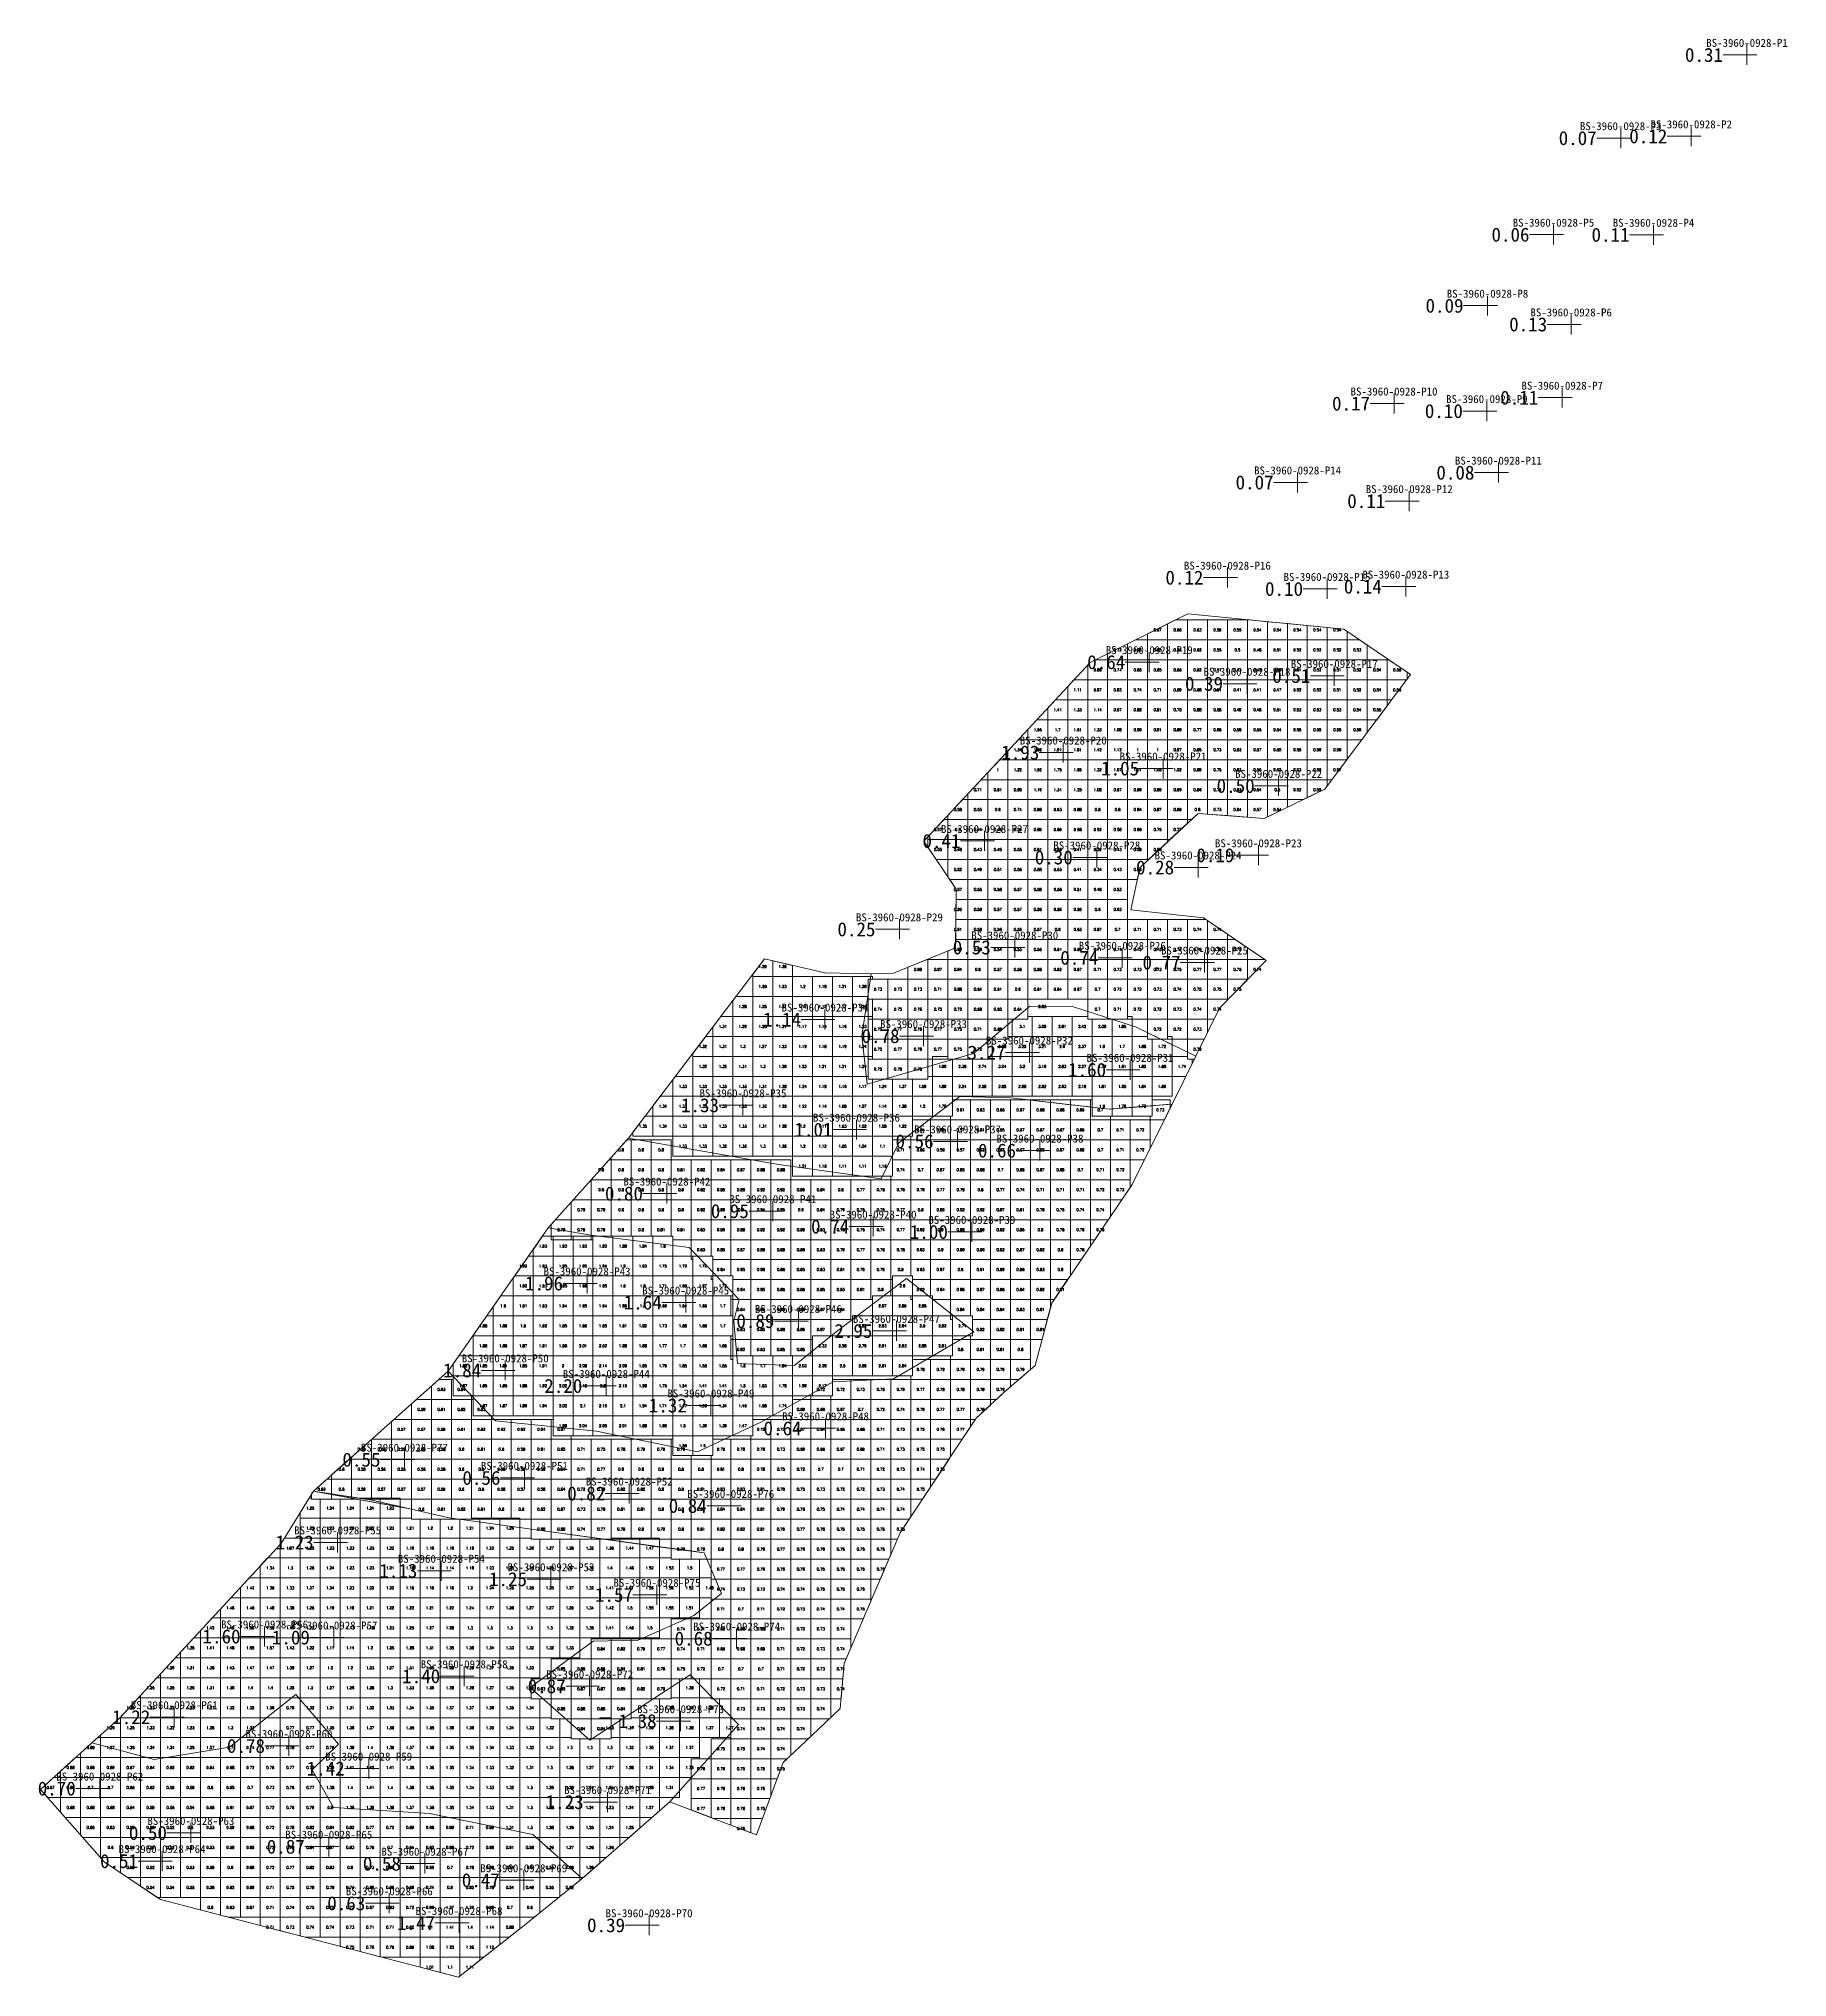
# Model space of a CAD drawing. Header units: inches. Extents: x 469907.8 to 469995.3, y 4349678 to 4349775.1.
import ezdxf
from ezdxf.enums import TextEntityAlignment as Align

# ---------------------------------------------------------------- set-up
doc = ezdxf.new("R2010")
doc.units = ezdxf.units.IN
doc.header["$MEASUREMENT"] = 0
for name, color, linetype, lineweight in [('点', 7, 'Continuous', 0), ('爆区方格网', 7, 'Continuous', 0), ('线条', 7, 'Continuous', 0), ('钻孔', 7, 'Continuous', 0)]:
    doc.layers.add(name, color=color, linetype=linetype, lineweight=lineweight)
doc.styles.add('3dmine_textStyle_1', font='txt.shx', dxfattribs={"height": 1, "bigfont": 'gbcbig.shx'})
doc.styles.add('3dmine_textStyle_2', font='', dxfattribs={"height": 1})
doc.styles.get('3dmine_textStyle_2').set_extended_font_data('SimSun-ExtB')

msp = doc.modelspace()

# ---------------------------------------------------------------- hatches: boundary and pattern name
at = {"layer": '钻孔', "linetype": 'Continuous', "lineweight": 0, "true_color": 0x808080, "extrusion": (0, 1, 0)}
for points in [[(-469994.318, 3950.311), (-469993.318, 3950.311), (-469993.318, 3961.311), (-469994.318, 3961.311)], [(-469987.992, 3949.569), (-469986.992, 3949.569), (-469986.992, 3961.569), (-469987.992, 3961.569)], [(-469991.526, 3950.462), (-469990.526, 3950.462), (-469990.526, 3961.462), (-469991.526, 3961.462)], [(-469984.625, 3949.842), (-469983.625, 3949.842), (-469983.625, 3961.842), (-469984.625, 3961.842)], [(-469989.636, 3949.712), (-469988.636, 3949.712), (-469988.636, 3961.712), (-469989.636, 3961.712)], [(-469981.323, 3949.901), (-469980.323, 3949.901), (-469980.323, 3961.901), (-469981.323, 3961.901)], [(-469985.512, 3949.789), (-469984.512, 3949.789), (-469984.512, 3961.789), (-469985.512, 3961.789)], [(-469985.065, 3949.87), (-469984.065, 3949.87), (-469984.065, 3961.87), (-469985.065, 3961.87)], [(-469976.642, 3950.029), (-469975.642, 3950.029), (-469975.642, 3962.029), (-469976.642, 3962.029)], [(-469981.289, 3950.125), (-469980.289, 3950.125), (-469980.289, 3962.125), (-469981.289, 3962.125)], [(-469981.867, 3949.95), (-469980.867, 3949.95), (-469980.867, 3961.95), (-469981.867, 3961.95)], [(-469971.811, 3950.183), (-469970.811, 3950.183), (-469970.811, 3962.183), (-469971.811, 3962.183)], [(-469977.403, 3950.063), (-469976.403, 3950.063), (-469976.403, 3962.063), (-469977.403, 3962.063)], [(-469968.295, 3950.228), (-469967.295, 3950.228), (-469967.295, 3962.228), (-469968.295, 3962.228)], [(-469973.286, 3950.374), (-469972.286, 3950.374), (-469972.286, 3962.374), (-469973.286, 3962.374)], [(-469977.231, 3950.334), (-469976.231, 3950.334), (-469976.231, 3962.334), (-469977.231, 3962.334)], [(-469969.278, 3950.334), (-469968.278, 3950.334), (-469968.278, 3962.334), (-469969.278, 3962.334)], [(-469956.128, 3950.147), (-469955.128, 3950.147), (-469955.128, 3962.147), (-469956.128, 3962.147)], [(-469961.754, 3949.84), (-469960.754, 3949.84), (-469960.754, 3961.84), (-469961.754, 3961.84)], [(-469969.849, 3949.942), (-469968.849, 3949.942), (-469968.849, 3961.942), (-469969.849, 3961.942)], [(-469966.828, 3949.888), (-469965.828, 3949.888), (-469965.828, 3961.888), (-469966.828, 3961.888)], [(-469951.87, 3950.004), (-469950.87, 3950.004), (-469950.87, 3962.004), (-469951.87, 3962.004)], [(-469933.057, 3949.669), (-469932.057, 3949.669), (-469932.057, 3962.669), (-469933.057, 3962.669)], [(-469939.332, 3949.619), (-469938.332, 3949.619), (-469938.332, 3962.619), (-469939.332, 3962.619)]]:
    msp.add_hatch(color=8, dxfattribs=at).paths.add_polyline_path(points, flags=0)
at = {"layer": '钻孔', "linetype": 'Continuous', "lineweight": 0, "true_color": 0x80ffff, "extrusion": (0, 1, 0)}
for points in [[(-469964.381, 3950.048), (-469963.381, 3950.048), (-469963.381, 3962.048), (-469964.381, 3962.048)], [(-469973.65, 3950.187), (-469972.65, 3950.187), (-469972.65, 3962.187), (-469973.65, 3962.187)], [(-469970.861, 3950.126), (-469969.861, 3950.126), (-469969.861, 3962.126), (-469970.861, 3962.126)], [(-469957.646, 3950.161), (-469956.646, 3950.161), (-469956.646, 3962.161), (-469957.646, 3962.161)], [(-469963.032, 3949.942), (-469962.032, 3949.942), (-469962.032, 3961.942), (-469963.032, 3961.942)], [(-469967.149, 3949.957), (-469966.149, 3949.957), (-469966.149, 3961.957), (-469967.149, 3961.957)], [(-469953.077, 3950.389), (-469952.077, 3950.389), (-469952.077, 3962.389), (-469953.077, 3962.389)], [(-469954.781, 3950.295), (-469953.781, 3950.295), (-469953.781, 3962.295), (-469954.781, 3962.295)], [(-469958.909, 3950.064), (-469957.909, 3950.064), (-469957.909, 3962.064), (-469958.909, 3962.064)], [(-469940.227, 3949.884), (-469939.227, 3949.884), (-469939.227, 3962.884), (-469940.227, 3962.884)], [(-469945.529, 3950.025), (-469944.529, 3950.025), (-469944.529, 3963.025), (-469945.529, 3963.025)], [(-469950.551, 3949.694), (-469949.551, 3949.694), (-469949.551, 3962.694), (-469950.551, 3962.694)], [(-469946.81, 3949.701), (-469945.81, 3949.701), (-469945.81, 3962.701), (-469946.81, 3962.701)], [(-469948.168, 3949.729), (-469947.168, 3949.729), (-469947.168, 3962.729), (-469948.168, 3962.729)], [(-469927.08, 3950.027), (-469926.08, 3950.027), (-469926.08, 3963.027), (-469927.08, 3963.027)], [(-469933.089, 3950.257), (-469932.089, 3950.257), (-469932.089, 3963.257), (-469933.089, 3963.257)], [(-469938.338, 3950.487), (-469937.338, 3950.487), (-469937.338, 3963.487), (-469938.338, 3963.487)], [(-469943.422, 3949.769), (-469942.422, 3949.769), (-469942.422, 3962.769), (-469943.422, 3962.769)], [(-469943.718, 3949.706), (-469942.718, 3949.706), (-469942.718, 3961.706), (-469943.718, 3961.706)], [(-469936.357, 3949.981), (-469935.357, 3949.981), (-469935.357, 3961.981), (-469936.357, 3961.981)], [(-469921.297, 3950.214), (-469920.297, 3950.214), (-469920.297, 3963.214), (-469921.297, 3963.214)], [(-469911.822, 3949.585), (-469910.822, 3949.585), (-469910.822, 3963.585), (-469911.822, 3963.585)], [(-469916.386, 3950.341), (-469915.386, 3950.341), (-469915.386, 3963.341), (-469916.386, 3963.341)], [(-469923.291, 3950.275), (-469922.291, 3950.275), (-469922.291, 3963.275), (-469923.291, 3963.275)], [(-469914.941, 3949.611), (-469913.941, 3949.611), (-469913.941, 3963.611), (-469914.941, 3963.611)], [(-469928.104, 3949.976), (-469927.104, 3949.976), (-469927.104, 3962.976), (-469928.104, 3962.976)], [(-469926.323, 3950.146), (-469925.323, 3950.146), (-469925.323, 3963.146), (-469926.323, 3963.146)]]:
    msp.add_hatch(color=131, dxfattribs=at).paths.add_polyline_path(points, flags=0)
at = {"layer": '钻孔', "linetype": 'Continuous', "lineweight": 0, "true_color": 0xff0000, "extrusion": (0, 1, 0)}
for points in [[(-469960.076, 3950.112), (-469959.076, 3950.112), (-469959.076, 3962.112), (-469960.076, 3962.112)], [(-469963.421, 3950.249), (-469962.421, 3950.249), (-469962.421, 3962.249), (-469963.421, 3962.249)], [(-469936.226, 3949.898), (-469935.226, 3949.898), (-469935.226, 3962.898), (-469936.226, 3962.898)], [(-469941.166, 3949.604), (-469940.166, 3949.604), (-469940.166, 3962.604), (-469941.166, 3962.604)], [(-469951.717, 3949.556), (-469950.717, 3949.556), (-469950.717, 3962.556), (-469951.717, 3962.556)], [(-469932.128, 3949.902), (-469931.128, 3949.902), (-469931.128, 3962.902), (-469932.128, 3962.902)], [(-469937.19, 3950.323), (-469936.19, 3950.323), (-469936.19, 3963.323), (-469937.19, 3963.323)], [(-469939.727, 3949.675), (-469938.727, 3949.675), (-469938.727, 3961.675), (-469939.727, 3961.675)], [(-469920.075, 3950.382), (-469919.075, 3950.382), (-469919.075, 3963.382), (-469920.075, 3963.382)]]:
    msp.add_hatch(color=1, dxfattribs=at).paths.add_polyline_path(points, flags=0)
at = {"layer": '钻孔', "linetype": 'Continuous', "lineweight": 0, "true_color": 0x0000ff, "extrusion": (0, 1, 0)}
for points in [[(-469965.074, 3949.911), (-469964.074, 3949.911), (-469964.074, 3961.911), (-469965.074, 3961.911)], [(-469948.142, 3950.316), (-469947.142, 3950.316), (-469947.142, 3962.316), (-469948.142, 3962.316)], [(-469944.036, 3949.527), (-469943.036, 3949.527), (-469943.036, 3962.527), (-469944.036, 3962.527)], [(-469949.718, 3949.595), (-469948.718, 3949.595), (-469948.718, 3962.595), (-469949.718, 3962.595)], [(-469955.498, 3950.321), (-469954.498, 3950.321), (-469954.498, 3962.321), (-469955.498, 3962.321)], [(-469942.427, 3949.996), (-469941.427, 3949.996), (-469941.427, 3962.996), (-469942.427, 3962.996)], [(-469923.735, 3950.275), (-469922.735, 3950.275), (-469922.735, 3963.275), (-469923.735, 3963.275)], [(-469928.928, 3950.251), (-469927.928, 3950.251), (-469927.928, 3963.251), (-469928.928, 3963.251)], [(-469934.419, 3949.548), (-469933.419, 3949.548), (-469933.419, 3963.548), (-469934.419, 3963.548)], [(-469923.548, 3950.091), (-469922.548, 3950.091), (-469922.548, 3963.091), (-469923.548, 3963.091)], [(-469930.073, 3949.955), (-469929.073, 3949.955), (-469929.073, 3962.955), (-469930.073, 3962.955)], [(-469915.55, 3950.466), (-469914.55, 3950.466), (-469914.55, 3963.466), (-469915.55, 3963.466)], [(-469940.91, 3949.936), (-469939.91, 3949.936), (-469939.91, 3961.936), (-469940.91, 3961.936)], [(-469925.291, 3950.304), (-469924.291, 3950.304), (-469924.291, 3963.304), (-469925.291, 3963.304)], [(-469937.255, 3950.376), (-469936.255, 3950.376), (-469936.255, 3962.376), (-469937.255, 3962.376)], [(-469929.814, 3949.757), (-469928.814, 3949.757), (-469928.814, 3962.757), (-469929.814, 3962.757)]]:
    msp.add_hatch(color=5, dxfattribs=at).paths.add_polyline_path(points, flags=0)
at = {"layer": '钻孔', "linetype": 'Continuous', "lineweight": 0, "true_color": 0xffff80, "extrusion": (0, 1, 0)}
msp.add_hatch(color=51, dxfattribs=at).paths.add_polyline_path([(-469958.382, 3950.204), (-469957.382, 3950.204), (-469957.382, 3962.204), (-469958.382, 3962.204)], flags=0)

# ---------------------------------------------------------------- linework, layer by layer
at = {"color": 4, "linetype": 'Continuous', "lineweight": 0, "true_color": 0x00ffff, "elevation": 3955.86}
for points in [[(469965.31, 4349746.298), (469960.418, 4349743.865), (469956.197, 4349739.319), (469952.096, 4349734.915), (469953.714, 4349732.511), (469953.684, 4349729.564), (469950.579, 4349728.303), (469949.457, 4349728.261), (469949.219, 4349726.708), (469948.981, 4349725.154), (469949.263, 4349722.744), (469954.584, 4349724.279), (469957.402, 4349726.644), (469959.592, 4349726.619), (469961.141, 4349726.114), (469962.689, 4349725.609), (469965.712, 4349724.137), (469966.907, 4349726.55), (469969.24, 4349728.928), (469966.104, 4349731.069), (469962.467, 4349731.479), (469962.913, 4349733.585), (469965.824, 4349736.306), (469969.138, 4349736.051), (469972.177, 4349737.518), (469976.468, 4349743.26), (469973.121, 4349745.532), (469965.31, 4349746.298)], [(469921.522, 4349702.355), (469926.347, 4349701.468), (469928.321, 4349701.024), (469933.537, 4349700.306), (469936.229, 4349699.926), (469941.097, 4349699.271), (469941.962, 4349697.221), (469940.568, 4349696.122), (469937.792, 4349694.881), (469935.526, 4349694.833), (469932.374, 4349692.519), (469935.372, 4349689.875), (469940.396, 4349693.155), (469942.817, 4349690.664), (469941.096, 4349688.729), (469939.374, 4349686.793), (469941.547, 4349685.962), (469943.72, 4349685.131), (469944.739, 4349687.917), (469945.048, 4349688.759), (469946.477, 4349690.111), (469947.907, 4349691.463), (469948.098, 4349693.722), (469949.788, 4349697.654), (469950.911, 4349700.265), (469953.72, 4349704.499), (469954.72, 4349706.007), (469956.121, 4349707.308), (469957.664, 4349708.641), (469958.495, 4349711.777), (469962.526, 4349717.707), (469964.526, 4349721.744), (469962.958, 4349721.616), (469961.391, 4349721.487), (469957.876, 4349721.892), (469956.445, 4349722.057), (469953.891, 4349722.129), (469950.845, 4349719.806), (469949.95, 4349717.992), (469944.819, 4349718.71), (469937.297, 4349720.036), (469933.287, 4349715.542), (469935.421, 4349715.171), (469940.333, 4349714.551), (469942.841, 4349711.96), (469942.57, 4349710.886), (469942.765, 4349708.744), (469945.608, 4349708.656), (469947.703, 4349710.328), (469951.224, 4349713.007), (469954.603, 4349710.339), (469950.573, 4349707.987), (469947.546, 4349707.833), (469943.936, 4349705.81), (469940.75, 4349704.317), (469935.696, 4349705.361), (469930.645, 4349705.874), (469928.271, 4349708.365), (469928.271, 4349708.365), (469921.522, 4349702.355), (469921.522, 4349702.355)], [(469928.786, 4349678.004), (469913.861, 4349681.9), (469911.039, 4349683.787), (469907.861, 4349687.414), (469910.433, 4349689.749), (469913.553, 4349688.908), (469917.327, 4349689.526), (469920.64, 4349692.163), (469922.771, 4349689.686), (469921.456, 4349688.391), (469922.535, 4349686.51), (469927.343, 4349686.198), (469932.509, 4349685.162), (469934.982, 4349682.949), (469932.007, 4349680.545), (469928.786, 4349678.004)]]:
    msp.add_lwpolyline(points, dxfattribs=at)
at = {"color": 5, "linetype": 'Continuous', "lineweight": 0, "true_color": 0x0000ff, "elevation": 3955.86}
msp.add_lwpolyline([(469949.95, 4349717.992), (469950.845, 4349719.806), (469953.891, 4349722.129), (469956.445, 4349722.057), (469961.391, 4349721.487), (469964.526, 4349721.744), (469965.712, 4349724.137), (469962.689, 4349725.609), (469959.592, 4349726.619), (469957.402, 4349726.644), (469954.584, 4349724.279), (469949.263, 4349722.744), (469948.981, 4349725.154), (469949.457, 4349728.261), (469947.128, 4349728.315), (469944.115, 4349729.015), (469937.297, 4349720.036), (469944.819, 4349718.71), (469949.95, 4349717.992), (469949.95, 4349717.992)], dxfattribs=at)
at = {"color": 1, "linetype": 'Continuous', "lineweight": 0, "true_color": 0xff0000, "elevation": 3955.86}
msp.add_lwpolyline([(469928.271, 4349708.365), (469930.645, 4349705.874), (469935.696, 4349705.361), (469940.75, 4349704.317), (469943.936, 4349705.81), (469947.546, 4349707.833), (469950.573, 4349707.987), (469954.603, 4349710.339), (469951.224, 4349713.007), (469947.703, 4349710.328), (469945.608, 4349708.656), (469942.765, 4349708.744), (469942.57, 4349710.886), (469942.841, 4349711.96), (469940.333, 4349714.551), (469935.421, 4349715.171), (469933.287, 4349715.542), (469928.271, 4349708.365)], dxfattribs=at)
at = {"color": 7, "linetype": 'Continuous', "lineweight": 0, "elevation": 3955.86}
msp.add_lwpolyline([(469911.815, 4349690.985), (469919.899, 4349699.73), (469921.522, 4349702.355), (469924.373, 4349701.912), (469928.321, 4349701.024), (469933.537, 4349700.306), (469938.921, 4349699.546), (469941.097, 4349699.271), (469941.962, 4349697.221), (469940.568, 4349696.122), (469937.792, 4349694.881), (469935.526, 4349694.833), (469932.374, 4349692.519), (469935.372, 4349689.875), (469940.396, 4349693.155), (469942.817, 4349690.664), (469939.374, 4349686.793), (469934.982, 4349682.949), (469932.509, 4349685.162), (469927.343, 4349686.198), (469922.535, 4349686.51), (469921.456, 4349688.391), (469922.771, 4349689.686), (469920.64, 4349692.163), (469917.327, 4349689.526), (469913.553, 4349688.908), (469910.433, 4349689.749), (469911.815, 4349690.985)], dxfattribs=at)
at = {"layer": '点', "color": 138, "linetype": 'Continuous', "lineweight": 0, "true_color": 0x004c4c}
for points, elevation in [([(469993.318, 4349773.802), (469993.318, 4349774.802)], 3961.311), ([(469993.818, 4349774.302), (469992.818, 4349774.302)], 3961.311), ([(469986.992, 4349769.632), (469986.992, 4349770.632)], 3961.569), ([(469990.526, 4349769.722), (469990.526, 4349770.722)], 3961.462), ([(469987.492, 4349770.132), (469986.492, 4349770.132)], 3961.569), ([(469991.026, 4349770.222), (469990.026, 4349770.222)], 3961.462), ([(469983.625, 4349764.797), (469983.625, 4349765.797)], 3961.842), ([(469988.636, 4349764.791), (469988.636, 4349765.791)], 3961.712), ([(469984.125, 4349765.297), (469983.125, 4349765.297)], 3961.842), ([(469989.136, 4349765.291), (469988.136, 4349765.291)], 3961.712), ([(469980.323, 4349761.239), (469980.323, 4349762.239)], 3961.901), ([(469980.823, 4349761.739), (469979.823, 4349761.739)], 3961.901), ([(469984.512, 4349760.301), (469984.512, 4349761.301)], 3961.789), ([(469985.012, 4349760.801), (469984.012, 4349760.801)], 3961.789), ([(469975.642, 4349756.338), (469975.642, 4349757.338)], 3962.029), ([(469984.565, 4349757.132), (469983.565, 4349757.132)], 3961.87), ([(469984.065, 4349756.632), (469984.065, 4349757.632)], 3961.87), ([(469976.142, 4349756.838), (469975.142, 4349756.838)], 3962.029), ([(469980.789, 4349756.46), (469979.789, 4349756.46)], 3962.125), ([(469980.289, 4349755.96), (469980.289, 4349756.96)], 3962.125), ([(469970.811, 4349752.385), (469970.811, 4349753.385)], 3962.183), ([(469981.367, 4349753.376), (469980.367, 4349753.376)], 3961.95), ([(469980.867, 4349752.876), (469980.867, 4349753.876)], 3961.95), ([(469971.311, 4349752.885), (469970.311, 4349752.885)], 3962.183), ([(469976.403, 4349751.45), (469976.403, 4349752.45)], 3962.063), ([(469976.903, 4349751.95), (469975.903, 4349751.95)], 3962.063), ([(469967.295, 4349747.616), (469967.295, 4349748.616)], 3962.228), ([(469967.795, 4349748.116), (469966.795, 4349748.116)], 3962.228), ([(469972.786, 4349747.55), (469971.786, 4349747.55)], 3962.374), ([(469972.286, 4349747.05), (469972.286, 4349748.05)], 3962.374), ([(469976.731, 4349747.667), (469975.731, 4349747.667)], 3962.334), ([(469976.231, 4349747.167), (469976.231, 4349748.167)], 3962.334), ([(469963.381, 4349743.384), (469963.381, 4349744.384)], 3962.048), ([(469963.881, 4349743.884), (469962.881, 4349743.884)], 3962.048), ([(469972.65, 4349742.691), (469972.65, 4349743.691)], 3962.187), ([(469968.778, 4349742.8), (469967.778, 4349742.8)], 3962.334), ([(469968.278, 4349742.3), (469968.278, 4349743.3)], 3962.334), ([(469973.15, 4349743.191), (469972.15, 4349743.191)], 3962.187), ([(469959.076, 4349738.855), (469959.076, 4349739.855)], 3962.112), ([(469959.576, 4349739.355), (469958.576, 4349739.355)], 3962.112), ([(469964.574, 4349738.556), (469963.574, 4349738.556)], 3961.911), ([(469964.074, 4349738.056), (469964.074, 4349739.056)], 3961.911), ([(469970.361, 4349737.684), (469969.361, 4349737.684)], 3962.126), ([(469969.861, 4349737.184), (469969.861, 4349738.184)], 3962.126), ([(469955.628, 4349734.923), (469954.628, 4349734.923)], 3962.147), ([(469955.128, 4349734.423), (469955.128, 4349735.423)], 3962.147), ([(469968.849, 4349733.708), (469968.849, 4349734.708)], 3961.942), ([(469961.254, 4349734.099), (469960.254, 4349734.099)], 3961.84), ([(469960.754, 4349733.599), (469960.754, 4349734.599)], 3961.84), ([(469965.828, 4349733.1), (469965.828, 4349734.1)], 3961.888), ([(469969.349, 4349734.208), (469968.349, 4349734.208)], 3961.942), ([(469966.328, 4349733.6), (469965.328, 4349733.6)], 3961.888), ([(469950.87, 4349729.998), (469950.87, 4349730.998)], 3962.004), ([(469951.37, 4349730.498), (469950.37, 4349730.498)], 3962.004), ([(469956.646, 4349729.091), (469956.646, 4349730.091)], 3962.161), ([(469957.146, 4349729.591), (469956.146, 4349729.591)], 3962.161), ([(469962.532, 4349729.074), (469961.532, 4349729.074)], 3961.942), ([(469962.032, 4349728.574), (469962.032, 4349729.574)], 3961.942), ([(469966.649, 4349728.835), (469965.649, 4349728.835)], 3961.957), ([(469966.149, 4349728.335), (469966.149, 4349729.335)], 3961.957), ([(469947.642, 4349725.978), (469946.642, 4349725.978)], 3962.316), ([(469947.142, 4349725.478), (469947.142, 4349726.478)], 3962.316), ([(469952.577, 4349725.152), (469951.577, 4349725.152)], 3962.389), ([(469952.077, 4349724.652), (469952.077, 4349725.652)], 3962.389), ([(469957.882, 4349724.325), (469956.882, 4349724.325)], 3962.204), ([(469957.382, 4349723.825), (469957.382, 4349724.825)], 3962.204), ([(469962.921, 4349723.458), (469961.921, 4349723.458)], 3962.249), ([(469962.421, 4349722.958), (469962.421, 4349723.958)], 3962.249), ([(469943.036, 4349721.187), (469943.036, 4349722.187)], 3962.527), ([(469943.536, 4349721.687), (469942.536, 4349721.687)], 3962.527), ([(469949.218, 4349720.462), (469948.218, 4349720.462)], 3962.595), ([(469948.718, 4349719.962), (469948.718, 4349720.962)], 3962.595), ([(469953.781, 4349719.377), (469953.781, 4349720.377)], 3962.295), ([(469954.281, 4349719.877), (469953.281, 4349719.877)], 3962.295), ([(469958.409, 4349719.416), (469957.409, 4349719.416)], 3962.064), ([(469957.909, 4349718.916), (469957.909, 4349719.916)], 3962.064), ([(469939.727, 4349717.262), (469938.727, 4349717.262)], 3962.884), ([(469939.227, 4349716.762), (469939.227, 4349717.762)], 3962.884), ([(469945.029, 4349716.382), (469944.029, 4349716.382)], 3963.025), ([(469944.529, 4349715.882), (469944.529, 4349716.882)], 3963.025), ([(469950.051, 4349715.608), (469949.051, 4349715.608)], 3962.694), ([(469949.551, 4349715.108), (469949.551, 4349716.108)], 3962.694), ([(469954.998, 4349715.341), (469953.998, 4349715.341)], 3962.321), ([(469954.498, 4349714.841), (469954.498, 4349715.841)], 3962.321), ([(469935.726, 4349712.762), (469934.726, 4349712.762)], 3962.898), ([(469935.226, 4349712.262), (469935.226, 4349713.262)], 3962.898), ([(469940.666, 4349711.803), (469939.666, 4349711.803)], 3962.604), ([(469940.166, 4349711.303), (469940.166, 4349712.303)], 3962.604), ([(469945.81, 4349710.376), (469945.81, 4349711.376)], 3962.701), ([(469946.31, 4349710.876), (469945.31, 4349710.876)], 3962.701), ([(469951.217, 4349710.379), (469950.217, 4349710.379)], 3962.556), ([(469950.717, 4349709.879), (469950.717, 4349710.879)], 3962.556), ([(469931.128, 4349707.905), (469931.128, 4349708.905)], 3962.902), ([(469931.628, 4349708.405), (469930.628, 4349708.405)], 3962.902), ([(469936.69, 4349707.627), (469935.69, 4349707.627)], 3963.323), ([(469936.19, 4349707.127), (469936.19, 4349708.127)], 3963.323), ([(469941.927, 4349706.647), (469940.927, 4349706.647)], 3962.996), ([(469941.427, 4349706.147), (469941.427, 4349707.147)], 3962.996), ([(469947.168, 4349705.001), (469947.168, 4349706.001)], 3962.729), ([(469947.668, 4349705.501), (469946.668, 4349705.501)], 3962.729), ([(469926.58, 4349703.932), (469925.58, 4349703.932)], 3963.027), ([(469926.08, 4349703.432), (469926.08, 4349704.432)], 3963.027), ([(469932.589, 4349703.02), (469931.589, 4349703.02)], 3963.257), ([(469932.089, 4349702.52), (469932.089, 4349703.52)], 3963.257), ([(469937.338, 4349701.736), (469937.338, 4349702.736)], 3963.487), ([(469937.838, 4349702.236), (469936.838, 4349702.236)], 3963.487), ([(469942.422, 4349701.115), (469942.422, 4349702.115)], 3962.769), ([(469942.922, 4349701.615), (469941.922, 4349701.615)], 3962.769), ([(469923.235, 4349699.788), (469922.235, 4349699.788)], 3963.275), ([(469922.735, 4349699.288), (469922.735, 4349700.288)], 3963.275), ([(469927.928, 4349697.865), (469927.928, 4349698.865)], 3963.251), ([(469928.428, 4349698.365), (469927.428, 4349698.365)], 3963.251), ([(469933.919, 4349697.944), (469932.919, 4349697.944)], 3963.548), ([(469933.419, 4349697.444), (469933.419, 4349698.444)], 3963.548), ([(469939.227, 4349697.162), (469938.227, 4349697.162)], 3961.675), ([(469938.727, 4349696.662), (469938.727, 4349697.662)], 3961.675), ([(469919.575, 4349695.077), (469918.575, 4349695.077)], 3963.382), ([(469919.075, 4349694.577), (469919.075, 4349695.577)], 3963.382), ([(469923.048, 4349695.025), (469922.048, 4349695.025)], 3963.091), ([(469922.548, 4349694.525), (469922.548, 4349695.525)], 3963.091), ([(469943.218, 4349694.97), (469942.218, 4349694.97)], 3961.706), ([(469942.718, 4349694.47), (469942.718, 4349695.47)], 3961.706), ([(469929.573, 4349693.083), (469928.573, 4349693.083)], 3962.955), ([(469929.073, 4349692.583), (469929.073, 4349693.583)], 3962.955), ([(469935.357, 4349692.08), (469935.357, 4349693.08)], 3961.981), ([(469935.857, 4349692.58), (469934.857, 4349692.58)], 3961.981), ([(469915.05, 4349691.032), (469914.05, 4349691.032)], 3963.466), ([(469914.55, 4349690.532), (469914.55, 4349691.532)], 3963.466), ([(469939.91, 4349690.332), (469939.91, 4349691.332)], 3961.936), ([(469920.297, 4349689.092), (469920.297, 4349690.092)], 3963.214), ([(469940.41, 4349690.832), (469939.41, 4349690.832)], 3961.936), ([(469920.797, 4349689.592), (469919.797, 4349689.592)], 3963.214), ([(469924.791, 4349688.458), (469923.791, 4349688.458)], 3963.304), ([(469924.291, 4349687.958), (469924.291, 4349688.958)], 3963.304), ([(469911.322, 4349687.458), (469910.322, 4349687.458)], 3963.585), ([(469910.822, 4349686.958), (469910.822, 4349687.958)], 3963.585), ([(469936.255, 4349686.279), (469936.255, 4349687.279)], 3962.376), ([(469936.755, 4349686.779), (469935.755, 4349686.779)], 3962.376), ([(469915.886, 4349685.232), (469914.886, 4349685.232)], 3963.341), ([(469915.386, 4349684.732), (469915.386, 4349685.732)], 3963.341), ([(469913.941, 4349683.323), (469913.941, 4349684.323)], 3963.611), ([(469922.791, 4349684.545), (469921.791, 4349684.545)], 3963.275), ([(469922.291, 4349684.045), (469922.291, 4349685.045)], 3963.275), ([(469927.104, 4349683.194), (469927.104, 4349684.194)], 3962.976), ([(469914.441, 4349683.823), (469913.441, 4349683.823)], 3963.611), ([(469927.604, 4349683.694), (469926.604, 4349683.694)], 3962.976), ([(469932.057, 4349682.363), (469932.057, 4349683.363)], 3962.669), ([(469932.557, 4349682.863), (469931.557, 4349682.863)], 3962.669), ([(469925.823, 4349681.709), (469924.823, 4349681.709)], 3963.146), ([(469925.323, 4349681.209), (469925.323, 4349682.209)], 3963.146), ([(469929.314, 4349680.722), (469928.314, 4349680.722)], 3962.757), ([(469928.814, 4349680.222), (469928.814, 4349681.222)], 3962.757), ([(469938.832, 4349680.609), (469937.832, 4349680.609)], 3962.619), ([(469938.332, 4349680.109), (469938.332, 4349681.109)], 3962.619)]:
    msp.add_lwpolyline(points, dxfattribs=dict(at, elevation=elevation))
at = {"layer": '爆区方格网', "color": 4, "linetype": 'Continuous', "lineweight": 0, "true_color": 0x00ffff}
for points, elevation in [([(469964.298, 4349744.993), (469963.298, 4349744.993), (469963.298, 4349745.297), (469964.298, 4349745.795), (469964.298, 4349744.993)], 3962.389), ([(469965.298, 4349744.993), (469964.298, 4349744.993), (469964.298, 4349745.795), (469964.697, 4349745.993), (469965.298, 4349745.993), (469965.298, 4349744.993)], 3962.389), ([(469966.298, 4349744.993), (469965.298, 4349744.993), (469965.298, 4349745.993), (469966.298, 4349745.993), (469966.298, 4349744.993)], 3962.389), ([(469967.298, 4349744.993), (469966.298, 4349744.993), (469966.298, 4349745.993), (469967.298, 4349745.993), (469967.298, 4349744.993)], 3962.389), ([(469968.298, 4349744.993), (469967.298, 4349744.993), (469967.298, 4349745.993), (469968.298, 4349745.993), (469968.298, 4349744.993)], 3962.389), ([(469969.298, 4349745.907), (469969.298, 4349744.993), (469968.298, 4349744.993), (469968.298, 4349745.993), (469968.418, 4349745.993), (469969.298, 4349745.907)], 3962.389), ([(469970.298, 4349745.809), (469970.298, 4349744.993), (469969.298, 4349744.993), (469969.298, 4349745.907), (469970.298, 4349745.809)], 3962.389), ([(469971.298, 4349745.711), (469971.298, 4349744.993), (469970.298, 4349744.993), (469970.298, 4349745.809), (469971.298, 4349745.711)], 3962.389), ([(469972.298, 4349745.613), (469972.298, 4349744.993), (469971.298, 4349744.993), (469971.298, 4349745.711), (469972.298, 4349745.613)], 3962.389), ([(469973.121, 4349745.532), (469973.298, 4349745.412), (469973.298, 4349744.993), (469972.298, 4349744.993), (469972.298, 4349745.613), (469973.121, 4349745.532)], 3962.389), ([(469962.298, 4349743.993), (469961.298, 4349743.993), (469961.298, 4349744.303), (469962.298, 4349744.8), (469962.298, 4349743.993)], 3962.389), ([(469963.298, 4349743.993), (469962.298, 4349743.993), (469962.298, 4349744.8), (469962.686, 4349744.993), (469963.298, 4349744.993), (469963.298, 4349743.993)], 3962.389), ([(469964.298, 4349743.993), (469963.298, 4349743.993), (469963.298, 4349744.993), (469964.298, 4349744.993), (469964.298, 4349743.993)], 3962.389), ([(469965.298, 4349743.993), (469964.298, 4349743.993), (469964.298, 4349744.993), (469965.298, 4349744.993), (469965.298, 4349743.993)], 3962.389), ([(469966.298, 4349743.993), (469965.298, 4349743.993), (469965.298, 4349744.993), (469966.298, 4349744.993), (469966.298, 4349743.993)], 3962.389), ([(469967.298, 4349743.993), (469966.298, 4349743.993), (469966.298, 4349744.993), (469967.298, 4349744.993), (469967.298, 4349743.993)], 3962.389), ([(469968.298, 4349743.993), (469967.298, 4349743.993), (469967.298, 4349744.993), (469968.298, 4349744.993), (469968.298, 4349743.993)], 3962.389), ([(469969.298, 4349743.993), (469968.298, 4349743.993), (469968.298, 4349744.993), (469969.298, 4349744.993), (469969.298, 4349743.993)], 3962.389), ([(469970.298, 4349743.993), (469969.298, 4349743.993), (469969.298, 4349744.993), (469970.298, 4349744.993), (469970.298, 4349743.993)], 3962.389), ([(469971.298, 4349743.993), (469970.298, 4349743.993), (469970.298, 4349744.993), (469971.298, 4349744.993), (469971.298, 4349743.993)], 3962.389), ([(469972.298, 4349743.993), (469971.298, 4349743.993), (469971.298, 4349744.993), (469972.298, 4349744.993), (469972.298, 4349743.993)], 3962.389), ([(469973.298, 4349743.993), (469972.298, 4349743.993), (469972.298, 4349744.993), (469973.298, 4349744.993), (469973.298, 4349743.993)], 3962.389), ([(469974.298, 4349744.733), (469974.298, 4349743.993), (469973.298, 4349743.993), (469973.298, 4349744.993), (469973.915, 4349744.993), (469974.298, 4349744.733)], 3962.389), ([(469961.298, 4349742.993), (469960.298, 4349742.993), (469960.298, 4349743.736), (469960.418, 4349743.865), (469960.675, 4349743.993), (469961.298, 4349743.993), (469961.298, 4349742.993)], 3962.389), ([(469962.298, 4349742.993), (469961.298, 4349742.993), (469961.298, 4349743.993), (469962.298, 4349743.993), (469962.298, 4349742.993)], 3962.389), ([(469963.298, 4349742.993), (469962.298, 4349742.993), (469962.298, 4349743.993), (469963.298, 4349743.993), (469963.298, 4349742.993)], 3962.389), ([(469964.298, 4349742.993), (469963.298, 4349742.993), (469963.298, 4349743.993), (469964.298, 4349743.993), (469964.298, 4349742.993)], 3962.389), ([(469965.298, 4349742.993), (469964.298, 4349742.993), (469964.298, 4349743.993), (469965.298, 4349743.993), (469965.298, 4349742.993)], 3962.389), ([(469966.298, 4349742.993), (469965.298, 4349742.993), (469965.298, 4349743.993), (469966.298, 4349743.993), (469966.298, 4349742.993)], 3962.389), ([(469967.298, 4349742.993), (469966.298, 4349742.993), (469966.298, 4349743.993), (469967.298, 4349743.993), (469967.298, 4349742.993)], 3962.389), ([(469968.298, 4349742.993), (469967.298, 4349742.993), (469967.298, 4349743.993), (469968.298, 4349743.993), (469968.298, 4349742.993)], 3962.389), ([(469969.298, 4349742.993), (469968.298, 4349742.993), (469968.298, 4349743.993), (469969.298, 4349743.993), (469969.298, 4349742.993)], 3962.389), ([(469970.298, 4349742.993), (469969.298, 4349742.993), (469969.298, 4349743.993), (469970.298, 4349743.993), (469970.298, 4349742.993)], 3962.389), ([(469971.298, 4349742.993), (469970.298, 4349742.993), (469970.298, 4349743.993), (469971.298, 4349743.993), (469971.298, 4349742.993)], 3962.389), ([(469972.298, 4349742.993), (469971.298, 4349742.993), (469971.298, 4349743.993), (469972.298, 4349743.993), (469972.298, 4349742.993)], 3962.389), ([(469973.298, 4349742.993), (469972.298, 4349742.993), (469972.298, 4349743.993), (469973.298, 4349743.993), (469973.298, 4349742.993)], 3962.389), ([(469974.298, 4349742.993), (469973.298, 4349742.993), (469973.298, 4349743.993), (469974.298, 4349743.993), (469974.298, 4349742.993)], 3962.389), ([(469960.298, 4349741.993), (469959.298, 4349741.993), (469959.298, 4349742.659), (469959.608, 4349742.993), (469960.298, 4349742.993), (469960.298, 4349741.993)], 3962.389), ([(469961.298, 4349741.993), (469960.298, 4349741.993), (469960.298, 4349742.993), (469961.298, 4349742.993), (469961.298, 4349741.993)], 3962.389), ([(469962.298, 4349741.993), (469961.298, 4349741.993), (469961.298, 4349742.993), (469962.298, 4349742.993), (469962.298, 4349741.993)], 3962.389), ([(469963.298, 4349741.993), (469962.298, 4349741.993), (469962.298, 4349742.993), (469963.298, 4349742.993), (469963.298, 4349741.993)], 3962.389), ([(469964.298, 4349741.993), (469963.298, 4349741.993), (469963.298, 4349742.993), (469964.298, 4349742.993), (469964.298, 4349741.993)], 3962.389), ([(469965.298, 4349741.993), (469964.298, 4349741.993), (469964.298, 4349742.993), (469965.298, 4349742.993), (469965.298, 4349741.993)], 3962.389), ([(469966.298, 4349741.993), (469965.298, 4349741.993), (469965.298, 4349742.993), (469966.298, 4349742.993), (469966.298, 4349741.993)], 3962.389), ([(469967.298, 4349741.993), (469966.298, 4349741.993), (469966.298, 4349742.993), (469967.298, 4349742.993), (469967.298, 4349741.993)], 3962.389), ([(469968.298, 4349741.993), (469967.298, 4349741.993), (469967.298, 4349742.993), (469968.298, 4349742.993), (469968.298, 4349741.993)], 3962.389), ([(469969.298, 4349741.993), (469968.298, 4349741.993), (469968.298, 4349742.993), (469969.298, 4349742.993), (469969.298, 4349741.993)], 3962.389), ([(469970.298, 4349741.993), (469969.298, 4349741.993), (469969.298, 4349742.993), (469970.298, 4349742.993), (469970.298, 4349741.993)], 3962.389), ([(469971.298, 4349741.993), (469970.298, 4349741.993), (469970.298, 4349742.993), (469971.298, 4349742.993), (469971.298, 4349741.993)], 3962.389), ([(469972.298, 4349741.993), (469971.298, 4349741.993), (469971.298, 4349742.993), (469972.298, 4349742.993), (469972.298, 4349741.993)], 3962.389), ([(469973.298, 4349741.993), (469972.298, 4349741.993), (469972.298, 4349742.993), (469973.298, 4349742.993), (469973.298, 4349741.993)], 3962.389), ([(469974.298, 4349741.993), (469973.298, 4349741.993), (469973.298, 4349742.993), (469974.298, 4349742.993), (469974.298, 4349741.993)], 3962.389), ([(469959.298, 4349740.993), (469958.298, 4349740.993), (469958.298, 4349741.582), (469958.68, 4349741.993), (469959.298, 4349741.993), (469959.298, 4349740.993)], 3962.389), ([(469960.298, 4349740.993), (469959.298, 4349740.993), (469959.298, 4349741.993), (469960.298, 4349741.993), (469960.298, 4349740.993)], 3962.389), ([(469961.298, 4349740.993), (469960.298, 4349740.993), (469960.298, 4349741.993), (469961.298, 4349741.993), (469961.298, 4349740.993)], 3962.389), ([(469962.298, 4349740.993), (469961.298, 4349740.993), (469961.298, 4349741.993), (469962.298, 4349741.993), (469962.298, 4349740.993)], 3962.389), ([(469963.298, 4349740.993), (469962.298, 4349740.993), (469962.298, 4349741.993), (469963.298, 4349741.993), (469963.298, 4349740.993)], 3962.389), ([(469964.298, 4349740.993), (469963.298, 4349740.993), (469963.298, 4349741.993), (469964.298, 4349741.993), (469964.298, 4349740.993)], 3962.389), ([(469965.298, 4349740.993), (469964.298, 4349740.993), (469964.298, 4349741.993), (469965.298, 4349741.993), (469965.298, 4349740.993)], 3962.389), ([(469966.298, 4349740.993), (469965.298, 4349740.993), (469965.298, 4349741.993), (469966.298, 4349741.993), (469966.298, 4349740.993)], 3962.389), ([(469967.298, 4349740.993), (469966.298, 4349740.993), (469966.298, 4349741.993), (469967.298, 4349741.993), (469967.298, 4349740.993)], 3962.389), ([(469968.298, 4349740.993), (469967.298, 4349740.993), (469967.298, 4349741.993), (469968.298, 4349741.993), (469968.298, 4349740.993)], 3962.389), ([(469969.298, 4349740.993), (469968.298, 4349740.993), (469968.298, 4349741.993), (469969.298, 4349741.993), (469969.298, 4349740.993)], 3962.389), ([(469970.298, 4349740.993), (469969.298, 4349740.993), (469969.298, 4349741.993), (469970.298, 4349741.993), (469970.298, 4349740.993)], 3962.389), ([(469971.298, 4349740.993), (469970.298, 4349740.993), (469970.298, 4349741.993), (469971.298, 4349741.993), (469971.298, 4349740.993)], 3962.389), ([(469972.298, 4349740.993), (469971.298, 4349740.993), (469971.298, 4349741.993), (469972.298, 4349741.993), (469972.298, 4349740.993)], 3962.389), ([(469973.298, 4349740.993), (469972.298, 4349740.993), (469972.298, 4349741.993), (469973.298, 4349741.993), (469973.298, 4349740.993)], 3962.389), ([(469974.298, 4349740.993), (469973.298, 4349740.993), (469973.298, 4349741.993), (469974.298, 4349741.993), (469974.298, 4349740.993)], 3962.389), ([(469958.298, 4349739.993), (469957.298, 4349739.993), (469957.298, 4349740.505), (469957.751, 4349740.993), (469958.298, 4349740.993), (469958.298, 4349739.993)], 3962.389), ([(469959.298, 4349739.993), (469958.298, 4349739.993), (469958.298, 4349740.993), (469959.298, 4349740.993), (469959.298, 4349739.993)], 3962.389), ([(469960.298, 4349739.993), (469959.298, 4349739.993), (469959.298, 4349740.993), (469960.298, 4349740.993), (469960.298, 4349739.993)], 3962.389), ([(469961.298, 4349739.993), (469960.298, 4349739.993), (469960.298, 4349740.993), (469961.298, 4349740.993), (469961.298, 4349739.993)], 3962.389), ([(469962.298, 4349739.993), (469961.298, 4349739.993), (469961.298, 4349740.993), (469962.298, 4349740.993), (469962.298, 4349739.993)], 3962.389), ([(469963.298, 4349739.993), (469962.298, 4349739.993), (469962.298, 4349740.993), (469963.298, 4349740.993), (469963.298, 4349739.993)], 3962.389), ([(469964.298, 4349739.993), (469963.298, 4349739.993), (469963.298, 4349740.993), (469964.298, 4349740.993), (469964.298, 4349739.993)], 3962.389), ([(469965.298, 4349739.993), (469964.298, 4349739.993), (469964.298, 4349740.993), (469965.298, 4349740.993), (469965.298, 4349739.993)], 3962.389), ([(469966.298, 4349739.993), (469965.298, 4349739.993), (469965.298, 4349740.993), (469966.298, 4349740.993), (469966.298, 4349739.993)], 3962.389), ([(469967.298, 4349739.993), (469966.298, 4349739.993), (469966.298, 4349740.993), (469967.298, 4349740.993), (469967.298, 4349739.993)], 3962.389), ([(469968.298, 4349739.993), (469967.298, 4349739.993), (469967.298, 4349740.993), (469968.298, 4349740.993), (469968.298, 4349739.993)], 3962.389), ([(469969.298, 4349739.993), (469968.298, 4349739.993), (469968.298, 4349740.993), (469969.298, 4349740.993), (469969.298, 4349739.993)], 3962.389), ([(469970.298, 4349739.993), (469969.298, 4349739.993), (469969.298, 4349740.993), (469970.298, 4349740.993), (469970.298, 4349739.993)], 3962.389), ([(469971.298, 4349739.993), (469970.298, 4349739.993), (469970.298, 4349740.993), (469971.298, 4349740.993), (469971.298, 4349739.993)], 3962.389), ([(469972.298, 4349739.993), (469971.298, 4349739.993), (469971.298, 4349740.993), (469972.298, 4349740.993), (469972.298, 4349739.993)], 3962.389), ([(469973.298, 4349739.993), (469972.298, 4349739.993), (469972.298, 4349740.993), (469973.298, 4349740.993), (469973.298, 4349739.993)], 3962.389), ([(469974.298, 4349740.356), (469974.027, 4349739.993), (469973.298, 4349739.993), (469973.298, 4349740.993), (469974.298, 4349740.993), (469974.298, 4349740.356)], 3962.389), ([(469957.298, 4349738.993), (469956.298, 4349738.993), (469956.298, 4349739.428), (469956.823, 4349739.993), (469957.298, 4349739.993), (469957.298, 4349738.993)], 3962.389), ([(469958.298, 4349738.993), (469957.298, 4349738.993), (469957.298, 4349739.993), (469958.298, 4349739.993), (469958.298, 4349738.993)], 3962.389), ([(469959.298, 4349738.993), (469958.298, 4349738.993), (469958.298, 4349739.993), (469959.298, 4349739.993), (469959.298, 4349738.993)], 3962.389), ([(469960.298, 4349738.993), (469959.298, 4349738.993), (469959.298, 4349739.993), (469960.298, 4349739.993), (469960.298, 4349738.993)], 3962.389), ([(469961.298, 4349738.993), (469960.298, 4349738.993), (469960.298, 4349739.993), (469961.298, 4349739.993), (469961.298, 4349738.993)], 3962.389), ([(469962.298, 4349738.993), (469961.298, 4349738.993), (469961.298, 4349739.993), (469962.298, 4349739.993), (469962.298, 4349738.993)], 3962.389), ([(469963.298, 4349738.993), (469962.298, 4349738.993), (469962.298, 4349739.993), (469963.298, 4349739.993), (469963.298, 4349738.993)], 3962.389), ([(469964.298, 4349738.993), (469963.298, 4349738.993), (469963.298, 4349739.993), (469964.298, 4349739.993), (469964.298, 4349738.993)], 3962.389), ([(469965.298, 4349738.993), (469964.298, 4349738.993), (469964.298, 4349739.993), (469965.298, 4349739.993), (469965.298, 4349738.993)], 3962.389), ([(469966.298, 4349738.993), (469965.298, 4349738.993), (469965.298, 4349739.993), (469966.298, 4349739.993), (469966.298, 4349738.993)], 3962.389), ([(469967.298, 4349738.993), (469966.298, 4349738.993), (469966.298, 4349739.993), (469967.298, 4349739.993), (469967.298, 4349738.993)], 3962.389), ([(469968.298, 4349738.993), (469967.298, 4349738.993), (469967.298, 4349739.993), (469968.298, 4349739.993), (469968.298, 4349738.993)], 3962.389), ([(469969.298, 4349738.993), (469968.298, 4349738.993), (469968.298, 4349739.993), (469969.298, 4349739.993), (469969.298, 4349738.993)], 3962.389), ([(469970.298, 4349738.993), (469969.298, 4349738.993), (469969.298, 4349739.993), (469970.298, 4349739.993), (469970.298, 4349738.993)], 3962.389), ([(469971.298, 4349738.993), (469970.298, 4349738.993), (469970.298, 4349739.993), (469971.298, 4349739.993), (469971.298, 4349738.993)], 3962.389), ([(469972.298, 4349738.993), (469971.298, 4349738.993), (469971.298, 4349739.993), (469972.298, 4349739.993), (469972.298, 4349738.993)], 3962.389), ([(469973.298, 4349739.018), (469973.279, 4349738.993), (469972.298, 4349738.993), (469972.298, 4349739.993), (469973.298, 4349739.993), (469973.298, 4349739.018)], 3962.389), ([(469956.298, 4349737.993), (469955.298, 4349737.993), (469955.298, 4349738.354), (469955.894, 4349738.993), (469956.298, 4349738.993), (469956.298, 4349737.993)], 3962.389), ([(469957.298, 4349737.993), (469956.298, 4349737.993), (469956.298, 4349738.993), (469957.298, 4349738.993), (469957.298, 4349737.993)], 3962.389), ([(469958.298, 4349737.993), (469957.298, 4349737.993), (469957.298, 4349738.993), (469958.298, 4349738.993), (469958.298, 4349737.993)], 3962.389), ([(469959.298, 4349737.993), (469958.298, 4349737.993), (469958.298, 4349738.993), (469959.298, 4349738.993), (469959.298, 4349737.993)], 3962.389), ([(469960.298, 4349737.993), (469959.298, 4349737.993), (469959.298, 4349738.993), (469960.298, 4349738.993), (469960.298, 4349737.993)], 3962.389), ([(469961.298, 4349737.993), (469960.298, 4349737.993), (469960.298, 4349738.993), (469961.298, 4349738.993), (469961.298, 4349737.993)], 3962.389), ([(469962.298, 4349737.993), (469961.298, 4349737.993), (469961.298, 4349738.993), (469962.298, 4349738.993), (469962.298, 4349737.993)], 3962.389), ([(469963.298, 4349737.993), (469962.298, 4349737.993), (469962.298, 4349738.993), (469963.298, 4349738.993), (469963.298, 4349737.993)], 3962.389), ([(469964.298, 4349737.993), (469963.298, 4349737.993), (469963.298, 4349738.993), (469964.298, 4349738.993), (469964.298, 4349737.993)], 3962.389), ([(469965.298, 4349737.993), (469964.298, 4349737.993), (469964.298, 4349738.993), (469965.298, 4349738.993), (469965.298, 4349737.993)], 3962.389), ([(469966.298, 4349737.993), (469965.298, 4349737.993), (469965.298, 4349738.993), (469966.298, 4349738.993), (469966.298, 4349737.993)], 3962.389), ([(469967.298, 4349737.993), (469966.298, 4349737.993), (469966.298, 4349738.993), (469967.298, 4349738.993), (469967.298, 4349737.993)], 3962.389), ([(469968.298, 4349737.993), (469967.298, 4349737.993), (469967.298, 4349738.993), (469968.298, 4349738.993), (469968.298, 4349737.993)], 3962.389), ([(469969.298, 4349737.993), (469968.298, 4349737.993), (469968.298, 4349738.993), (469969.298, 4349738.993), (469969.298, 4349737.993)], 3962.389), ([(469970.298, 4349737.993), (469969.298, 4349737.993), (469969.298, 4349738.993), (469970.298, 4349738.993), (469970.298, 4349737.993)], 3962.389), ([(469971.298, 4349737.993), (469970.298, 4349737.993), (469970.298, 4349738.993), (469971.298, 4349738.993), (469971.298, 4349737.993)], 3962.389), ([(469972.298, 4349737.993), (469971.298, 4349737.993), (469971.298, 4349738.993), (469972.298, 4349738.993), (469972.298, 4349737.993)], 3962.389), ([(469972.532, 4349737.993), (469972.298, 4349737.993), (469972.298, 4349738.993), (469973.279, 4349738.993), (469972.532, 4349737.993)], 3962.389), ([(469955.298, 4349736.993), (469954.298, 4349736.993), (469954.298, 4349737.28), (469954.962, 4349737.993), (469955.298, 4349737.993), (469955.298, 4349736.993)], 3962.389), ([(469956.298, 4349736.993), (469955.298, 4349736.993), (469955.298, 4349737.993), (469956.298, 4349737.993), (469956.298, 4349736.993)], 3962.389), ([(469957.298, 4349736.993), (469956.298, 4349736.993), (469956.298, 4349737.993), (469957.298, 4349737.993), (469957.298, 4349736.993)], 3962.389), ([(469958.298, 4349736.993), (469957.298, 4349736.993), (469957.298, 4349737.993), (469958.298, 4349737.993), (469958.298, 4349736.993)], 3962.389), ([(469959.298, 4349736.993), (469958.298, 4349736.993), (469958.298, 4349737.993), (469959.298, 4349737.993), (469959.298, 4349736.993)], 3962.389), ([(469960.298, 4349736.993), (469959.298, 4349736.993), (469959.298, 4349737.993), (469960.298, 4349737.993), (469960.298, 4349736.993)], 3962.389), ([(469961.298, 4349736.993), (469960.298, 4349736.993), (469960.298, 4349737.993), (469961.298, 4349737.993), (469961.298, 4349736.993)], 3962.389), ([(469962.298, 4349736.993), (469961.298, 4349736.993), (469961.298, 4349737.993), (469962.298, 4349737.993), (469962.298, 4349736.993)], 3962.389), ([(469963.298, 4349736.993), (469962.298, 4349736.993), (469962.298, 4349737.993), (469963.298, 4349737.993), (469963.298, 4349736.993)], 3962.389), ([(469964.298, 4349736.993), (469963.298, 4349736.993), (469963.298, 4349737.993), (469964.298, 4349737.993), (469964.298, 4349736.993)], 3962.389), ([(469965.298, 4349736.993), (469964.298, 4349736.993), (469964.298, 4349737.993), (469965.298, 4349737.993), (469965.298, 4349736.993)], 3962.389), ([(469966.298, 4349736.993), (469965.298, 4349736.993), (469965.298, 4349737.993), (469966.298, 4349737.993), (469966.298, 4349736.993)], 3962.389), ([(469967.298, 4349736.993), (469966.298, 4349736.993), (469966.298, 4349737.993), (469967.298, 4349737.993), (469967.298, 4349736.993)], 3962.389), ([(469968.298, 4349736.993), (469967.298, 4349736.993), (469967.298, 4349737.993), (469968.298, 4349737.993), (469968.298, 4349736.993)], 3962.389), ([(469969.298, 4349736.993), (469968.298, 4349736.993), (469968.298, 4349737.993), (469969.298, 4349737.993), (469969.298, 4349736.993)], 3962.389), ([(469970.298, 4349736.993), (469969.298, 4349736.993), (469969.298, 4349737.993), (469970.298, 4349737.993), (469970.298, 4349736.993)], 3962.389), ([(469971.298, 4349737.093), (469971.09, 4349736.993), (469970.298, 4349736.993), (469970.298, 4349737.993), (469971.298, 4349737.993), (469971.298, 4349737.093)], 3962.389), ([(469972.298, 4349737.68), (469972.177, 4349737.518), (469971.298, 4349737.093), (469971.298, 4349737.993), (469972.298, 4349737.993), (469972.298, 4349737.68)], 3962.389), ([(469954.298, 4349735.993), (469953.298, 4349735.993), (469953.298, 4349736.206), (469954.031, 4349736.993), (469954.298, 4349736.993), (469954.298, 4349735.993)], 3962.389), ([(469955.298, 4349735.993), (469954.298, 4349735.993), (469954.298, 4349736.993), (469955.298, 4349736.993), (469955.298, 4349735.993)], 3962.389), ([(469956.298, 4349735.993), (469955.298, 4349735.993), (469955.298, 4349736.993), (469956.298, 4349736.993), (469956.298, 4349735.993)], 3962.389), ([(469957.298, 4349735.993), (469956.298, 4349735.993), (469956.298, 4349736.993), (469957.298, 4349736.993), (469957.298, 4349735.993)], 3962.389), ([(469958.298, 4349735.993), (469957.298, 4349735.993), (469957.298, 4349736.993), (469958.298, 4349736.993), (469958.298, 4349735.993)], 3962.389), ([(469959.298, 4349735.993), (469958.298, 4349735.993), (469958.298, 4349736.993), (469959.298, 4349736.993), (469959.298, 4349735.993)], 3962.389), ([(469960.298, 4349735.993), (469959.298, 4349735.993), (469959.298, 4349736.993), (469960.298, 4349736.993), (469960.298, 4349735.993)], 3962.389), ([(469961.298, 4349735.993), (469960.298, 4349735.993), (469960.298, 4349736.993), (469961.298, 4349736.993), (469961.298, 4349735.993)], 3962.389), ([(469962.298, 4349735.993), (469961.298, 4349735.993), (469961.298, 4349736.993), (469962.298, 4349736.993), (469962.298, 4349735.993)], 3962.389), ([(469963.298, 4349735.993), (469962.298, 4349735.993), (469962.298, 4349736.993), (469963.298, 4349736.993), (469963.298, 4349735.993)], 3962.389), ([(469964.298, 4349735.993), (469963.298, 4349735.993), (469963.298, 4349736.993), (469964.298, 4349736.993), (469964.298, 4349735.993)], 3962.389), ([(469965.298, 4349735.993), (469964.298, 4349735.993), (469964.298, 4349736.993), (469965.298, 4349736.993), (469965.298, 4349735.993)], 3962.389), ([(469966.298, 4349736.269), (469965.824, 4349736.306), (469965.49, 4349735.993), (469965.298, 4349735.993), (469965.298, 4349736.993), (469966.298, 4349736.993), (469966.298, 4349736.269)], 3962.389), ([(469967.298, 4349736.192), (469966.298, 4349736.269), (469966.298, 4349736.993), (469967.298, 4349736.993), (469967.298, 4349736.192)], 3962.389), ([(469968.298, 4349736.115), (469967.298, 4349736.192), (469967.298, 4349736.993), (469968.298, 4349736.993), (469968.298, 4349736.115)], 3962.389), ([(469969.298, 4349736.128), (469969.138, 4349736.051), (469968.298, 4349736.115), (469968.298, 4349736.993), (469969.298, 4349736.993), (469969.298, 4349736.128)], 3962.389), ([(469970.298, 4349736.611), (469969.298, 4349736.128), (469969.298, 4349736.993), (469970.298, 4349736.993), (469970.298, 4349736.611)], 3962.389), ([(469953.298, 4349734.993), (469952.298, 4349734.993), (469952.298, 4349735.132), (469953.1, 4349735.993), (469953.298, 4349735.993), (469953.298, 4349734.993)], 3962.389), ([(469954.298, 4349734.993), (469953.298, 4349734.993), (469953.298, 4349735.993), (469954.298, 4349735.993), (469954.298, 4349734.993)], 3962.389), ([(469955.298, 4349734.993), (469954.298, 4349734.993), (469954.298, 4349735.993), (469955.298, 4349735.993), (469955.298, 4349734.993)], 3962.389), ([(469956.298, 4349734.993), (469955.298, 4349734.993), (469955.298, 4349735.993), (469956.298, 4349735.993), (469956.298, 4349734.993)], 3962.389), ([(469957.298, 4349734.993), (469956.298, 4349734.993), (469956.298, 4349735.993), (469957.298, 4349735.993), (469957.298, 4349734.993)], 3962.389), ([(469958.298, 4349734.993), (469957.298, 4349734.993), (469957.298, 4349735.993), (469958.298, 4349735.993), (469958.298, 4349734.993)], 3962.389), ([(469959.298, 4349734.993), (469958.298, 4349734.993), (469958.298, 4349735.993), (469959.298, 4349735.993), (469959.298, 4349734.993)], 3962.389), ([(469960.298, 4349734.993), (469959.298, 4349734.993), (469959.298, 4349735.993), (469960.298, 4349735.993), (469960.298, 4349734.993)], 3962.389), ([(469961.298, 4349734.993), (469960.298, 4349734.993), (469960.298, 4349735.993), (469961.298, 4349735.993), (469961.298, 4349734.993)], 3962.389), ([(469962.298, 4349734.993), (469961.298, 4349734.993), (469961.298, 4349735.993), (469962.298, 4349735.993), (469962.298, 4349734.993)], 3962.389), ([(469963.298, 4349734.993), (469962.298, 4349734.993), (469962.298, 4349735.993), (469963.298, 4349735.993), (469963.298, 4349734.993)], 3962.389), ([(469964.298, 4349734.993), (469963.298, 4349734.993), (469963.298, 4349735.993), (469964.298, 4349735.993), (469964.298, 4349734.993)], 3962.389), ([(469965.298, 4349735.814), (469964.42, 4349734.993), (469964.298, 4349734.993), (469964.298, 4349735.993), (469965.298, 4349735.993), (469965.298, 4349735.814)], 3962.389), ([(469953.298, 4349733.993), (469952.716, 4349733.993), (469952.298, 4349734.615), (469952.298, 4349734.993), (469953.298, 4349734.993), (469953.298, 4349733.993)], 3962.389), ([(469954.298, 4349733.993), (469953.298, 4349733.993), (469953.298, 4349734.993), (469954.298, 4349734.993), (469954.298, 4349733.993)], 3962.389), ([(469955.298, 4349733.993), (469954.298, 4349733.993), (469954.298, 4349734.993), (469955.298, 4349734.993), (469955.298, 4349733.993)], 3962.389), ([(469956.298, 4349733.993), (469955.298, 4349733.993), (469955.298, 4349734.993), (469956.298, 4349734.993), (469956.298, 4349733.993)], 3962.389), ([(469957.298, 4349733.993), (469956.298, 4349733.993), (469956.298, 4349734.993), (469957.298, 4349734.993), (469957.298, 4349733.993)], 3962.389), ([(469958.298, 4349733.993), (469957.298, 4349733.993), (469957.298, 4349734.993), (469958.298, 4349734.993), (469958.298, 4349733.993)], 3962.389), ([(469959.298, 4349733.993), (469958.298, 4349733.993), (469958.298, 4349734.993), (469959.298, 4349734.993), (469959.298, 4349733.993)], 3962.389), ([(469960.298, 4349733.993), (469959.298, 4349733.993), (469959.298, 4349734.993), (469960.298, 4349734.993), (469960.298, 4349733.993)], 3962.389), ([(469961.298, 4349733.993), (469960.298, 4349733.993), (469960.298, 4349734.993), (469961.298, 4349734.993), (469961.298, 4349733.993)], 3962.389), ([(469962.298, 4349733.993), (469961.298, 4349733.993), (469961.298, 4349734.993), (469962.298, 4349734.993), (469962.298, 4349733.993)], 3962.389), ([(469963.298, 4349733.993), (469962.298, 4349733.993), (469962.298, 4349734.993), (469963.298, 4349734.993), (469963.298, 4349733.993)], 3962.389), ([(469964.298, 4349734.879), (469963.35, 4349733.993), (469963.298, 4349733.993), (469963.298, 4349734.993), (469964.298, 4349734.993), (469964.298, 4349734.879)], 3962.389), ([(469954.298, 4349732.993), (469953.389, 4349732.993), (469953.298, 4349733.129), (469953.298, 4349733.993), (469954.298, 4349733.993), (469954.298, 4349732.993)], 3962.389), ([(469955.298, 4349732.993), (469954.298, 4349732.993), (469954.298, 4349733.993), (469955.298, 4349733.993), (469955.298, 4349732.993)], 3962.389), ([(469956.298, 4349732.993), (469955.298, 4349732.993), (469955.298, 4349733.993), (469956.298, 4349733.993), (469956.298, 4349732.993)], 3962.389), ([(469957.298, 4349732.993), (469956.298, 4349732.993), (469956.298, 4349733.993), (469957.298, 4349733.993), (469957.298, 4349732.993)], 3962.389), ([(469958.298, 4349732.993), (469957.298, 4349732.993), (469957.298, 4349733.993), (469958.298, 4349733.993), (469958.298, 4349732.993)], 3962.389), ([(469959.298, 4349732.993), (469958.298, 4349732.993), (469958.298, 4349733.993), (469959.298, 4349733.993), (469959.298, 4349732.993)], 3962.389), ([(469960.298, 4349732.993), (469959.298, 4349732.993), (469959.298, 4349733.993), (469960.298, 4349733.993), (469960.298, 4349732.993)], 3962.389), ([(469961.298, 4349732.993), (469960.298, 4349732.993), (469960.298, 4349733.993), (469961.298, 4349733.993), (469961.298, 4349732.993)], 3962.389), ([(469962.298, 4349732.993), (469961.298, 4349732.993), (469961.298, 4349733.993), (469962.298, 4349733.993), (469962.298, 4349732.993)], 3962.389), ([(469963.298, 4349733.945), (469962.913, 4349733.585), (469962.788, 4349732.993), (469962.298, 4349732.993), (469962.298, 4349733.993), (469963.298, 4349733.993), (469963.298, 4349733.945)], 3962.389), ([(469954.298, 4349731.993), (469953.709, 4349731.993), (469953.714, 4349732.511), (469953.389, 4349732.993), (469954.298, 4349732.993), (469954.298, 4349731.993)], 3962.389), ([(469955.298, 4349731.993), (469954.298, 4349731.993), (469954.298, 4349732.993), (469955.298, 4349732.993), (469955.298, 4349731.993)], 3962.389), ([(469956.298, 4349731.993), (469955.298, 4349731.993), (469955.298, 4349732.993), (469956.298, 4349732.993), (469956.298, 4349731.993)], 3962.389), ([(469957.298, 4349731.993), (469956.298, 4349731.993), (469956.298, 4349732.993), (469957.298, 4349732.993), (469957.298, 4349731.993)], 3962.389), ([(469958.298, 4349731.993), (469957.298, 4349731.993), (469957.298, 4349732.993), (469958.298, 4349732.993), (469958.298, 4349731.993)], 3962.389), ([(469959.298, 4349731.993), (469958.298, 4349731.993), (469958.298, 4349732.993), (469959.298, 4349732.993), (469959.298, 4349731.993)], 3962.389), ([(469960.298, 4349731.993), (469959.298, 4349731.993), (469959.298, 4349732.993), (469960.298, 4349732.993), (469960.298, 4349731.993)], 3962.389), ([(469961.298, 4349731.993), (469960.298, 4349731.993), (469960.298, 4349732.993), (469961.298, 4349732.993), (469961.298, 4349731.993)], 3962.389), ([(469962.298, 4349731.993), (469961.298, 4349731.993), (469961.298, 4349732.993), (469962.298, 4349732.993), (469962.298, 4349731.993)], 3962.389), ([(469929.862, 4349683.005), (469928.862, 4349683.005), (469928.862, 4349684.005), (469929.862, 4349684.005), (469929.862, 4349683.005)], 3962.669), ([(469930.862, 4349683.005), (469929.862, 4349683.005), (469929.862, 4349684.005), (469930.862, 4349684.005), (469930.862, 4349683.005)], 3962.669), ([(469931.862, 4349683.005), (469930.862, 4349683.005), (469930.862, 4349684.005), (469931.862, 4349684.005), (469931.862, 4349683.005)], 3962.669), ([(469932.862, 4349683.005), (469931.862, 4349683.005), (469931.862, 4349684.005), (469932.862, 4349684.005), (469932.862, 4349683.005)], 3962.669), ([(469933.862, 4349683.005), (469932.862, 4349683.005), (469932.862, 4349684.005), (469933.862, 4349684.005), (469933.862, 4349683.005)], 3962.669), ([(469934.862, 4349683.005), (469933.862, 4349683.005), (469933.862, 4349684.005), (469934.862, 4349684.005), (469934.862, 4349683.005)], 3961.675), ([(469919.862, 4349682.005), (469918.862, 4349682.005), (469918.862, 4349683.005), (469919.862, 4349683.005), (469919.862, 4349682.005)], 3962.669), ([(469920.862, 4349682.005), (469919.862, 4349682.005), (469919.862, 4349683.005), (469920.862, 4349683.005), (469920.862, 4349682.005)], 3962.669), ([(469921.862, 4349682.005), (469920.862, 4349682.005), (469920.862, 4349683.005), (469921.862, 4349683.005), (469921.862, 4349682.005)], 3962.669), ([(469922.862, 4349682.005), (469921.862, 4349682.005), (469921.862, 4349683.005), (469922.862, 4349683.005), (469922.862, 4349682.005)], 3962.669), ([(469923.862, 4349682.005), (469922.862, 4349682.005), (469922.862, 4349683.005), (469923.862, 4349683.005), (469923.862, 4349682.005)], 3962.669), ([(469924.862, 4349682.005), (469923.862, 4349682.005), (469923.862, 4349683.005), (469924.862, 4349683.005), (469924.862, 4349682.005)], 3962.669), ([(469925.862, 4349682.005), (469924.862, 4349682.005), (469924.862, 4349683.005), (469925.862, 4349683.005), (469925.862, 4349682.005)], 3962.669), ([(469926.862, 4349682.005), (469925.862, 4349682.005), (469925.862, 4349683.005), (469926.862, 4349683.005), (469926.862, 4349682.005)], 3962.669), ([(469927.862, 4349682.005), (469926.862, 4349682.005), (469926.862, 4349683.005), (469927.862, 4349683.005), (469927.862, 4349682.005)], 3962.669), ([(469928.862, 4349682.005), (469927.862, 4349682.005), (469927.862, 4349683.005), (469928.862, 4349683.005), (469928.862, 4349682.005)], 3962.669), ([(469929.862, 4349682.005), (469928.862, 4349682.005), (469928.862, 4349683.005), (469929.862, 4349683.005), (469929.862, 4349682.005)], 3962.669), ([(469930.862, 4349682.005), (469929.862, 4349682.005), (469929.862, 4349683.005), (469930.862, 4349683.005), (469930.862, 4349682.005)], 3962.669), ([(469931.862, 4349682.005), (469930.862, 4349682.005), (469930.862, 4349683.005), (469931.862, 4349683.005), (469931.862, 4349682.005)], 3962.669), ([(469932.862, 4349682.005), (469931.862, 4349682.005), (469931.862, 4349683.005), (469932.862, 4349683.005), (469932.862, 4349682.005)], 3962.669), ([(469933.862, 4349682.044), (469933.814, 4349682.005), (469932.862, 4349682.005), (469932.862, 4349683.005), (469933.862, 4349683.005), (469933.862, 4349682.044)], 3962.669), ([(469934.862, 4349682.852), (469933.862, 4349682.044), (469933.862, 4349683.005), (469934.862, 4349683.005), (469934.862, 4349682.852)], 3962.669), ([(469919.862, 4349681.005), (469918.862, 4349681.005), (469918.862, 4349682.005), (469919.862, 4349682.005), (469919.862, 4349681.005)], 3962.669), ([(469920.862, 4349681.005), (469919.862, 4349681.005), (469919.862, 4349682.005), (469920.862, 4349682.005), (469920.862, 4349681.005)], 3962.669), ([(469921.862, 4349681.005), (469920.862, 4349681.005), (469920.862, 4349682.005), (469921.862, 4349682.005), (469921.862, 4349681.005)], 3962.669), ([(469922.862, 4349681.005), (469921.862, 4349681.005), (469921.862, 4349682.005), (469922.862, 4349682.005), (469922.862, 4349681.005)], 3962.669), ([(469923.862, 4349681.005), (469922.862, 4349681.005), (469922.862, 4349682.005), (469923.862, 4349682.005), (469923.862, 4349681.005)], 3962.669), ([(469924.862, 4349681.005), (469923.862, 4349681.005), (469923.862, 4349682.005), (469924.862, 4349682.005), (469924.862, 4349681.005)], 3962.669), ([(469925.862, 4349681.005), (469924.862, 4349681.005), (469924.862, 4349682.005), (469925.862, 4349682.005), (469925.862, 4349681.005)], 3962.669), ([(469926.862, 4349681.005), (469925.862, 4349681.005), (469925.862, 4349682.005), (469926.862, 4349682.005), (469926.862, 4349681.005)], 3962.669), ([(469927.862, 4349681.005), (469926.862, 4349681.005), (469926.862, 4349682.005), (469927.862, 4349682.005), (469927.862, 4349681.005)], 3962.669), ([(469928.862, 4349681.005), (469927.862, 4349681.005), (469927.862, 4349682.005), (469928.862, 4349682.005), (469928.862, 4349681.005)], 3962.669), ([(469929.862, 4349681.005), (469928.862, 4349681.005), (469928.862, 4349682.005), (469929.862, 4349682.005), (469929.862, 4349681.005)], 3962.669), ([(469930.862, 4349681.005), (469929.862, 4349681.005), (469929.862, 4349682.005), (469930.862, 4349682.005), (469930.862, 4349681.005)], 3962.669), ([(469931.862, 4349681.005), (469930.862, 4349681.005), (469930.862, 4349682.005), (469931.862, 4349682.005), (469931.862, 4349681.005)], 3962.669), ([(469932.862, 4349681.236), (469932.576, 4349681.005), (469931.862, 4349681.005), (469931.862, 4349682.005), (469932.862, 4349682.005), (469932.862, 4349681.236)], 3962.669), ([(469919.862, 4349680.334), (469918.862, 4349680.595), (469918.862, 4349681.005), (469919.862, 4349681.005), (469919.862, 4349680.334)], 3962.669), ([(469920.862, 4349680.073), (469919.862, 4349680.334), (469919.862, 4349681.005), (469920.862, 4349681.005), (469920.862, 4349680.073)], 3962.669), ([(469921.862, 4349680.005), (469921.122, 4349680.005), (469920.862, 4349680.073), (469920.862, 4349681.005), (469921.862, 4349681.005), (469921.862, 4349680.005)], 3962.669), ([(469922.862, 4349680.005), (469921.862, 4349680.005), (469921.862, 4349681.005), (469922.862, 4349681.005), (469922.862, 4349680.005)], 3962.669), ([(469923.862, 4349680.005), (469922.862, 4349680.005), (469922.862, 4349681.005), (469923.862, 4349681.005), (469923.862, 4349680.005)], 3962.669), ([(469924.862, 4349680.005), (469923.862, 4349680.005), (469923.862, 4349681.005), (469924.862, 4349681.005), (469924.862, 4349680.005)], 3962.669), ([(469925.862, 4349680.005), (469924.862, 4349680.005), (469924.862, 4349681.005), (469925.862, 4349681.005), (469925.862, 4349680.005)], 3962.669), ([(469926.862, 4349680.005), (469925.862, 4349680.005), (469925.862, 4349681.005), (469926.862, 4349681.005), (469926.862, 4349680.005)], 3962.669), ([(469927.862, 4349680.005), (469926.862, 4349680.005), (469926.862, 4349681.005), (469927.862, 4349681.005), (469927.862, 4349680.005)], 3962.669), ([(469928.862, 4349680.005), (469927.862, 4349680.005), (469927.862, 4349681.005), (469928.862, 4349681.005), (469928.862, 4349680.005)], 3962.669), ([(469929.862, 4349680.005), (469928.862, 4349680.005), (469928.862, 4349681.005), (469929.862, 4349681.005), (469929.862, 4349680.005)], 3962.669), ([(469930.862, 4349680.005), (469929.862, 4349680.005), (469929.862, 4349681.005), (469930.862, 4349681.005), (469930.862, 4349680.005)], 3962.669), ([(469931.862, 4349680.431), (469931.322, 4349680.005), (469930.862, 4349680.005), (469930.862, 4349681.005), (469931.862, 4349681.005), (469931.862, 4349680.431)], 3962.669), ([(469923.862, 4349679.289), (469922.862, 4349679.55), (469922.862, 4349680.005), (469923.862, 4349680.005), (469923.862, 4349679.289)], 3962.669), ([(469924.862, 4349679.028), (469923.862, 4349679.289), (469923.862, 4349680.005), (469924.862, 4349680.005), (469924.862, 4349679.028)], 3962.669), ([(469925.862, 4349679.005), (469924.952, 4349679.005), (469924.862, 4349679.028), (469924.862, 4349680.005), (469925.862, 4349680.005), (469925.862, 4349679.005)], 3962.669), ([(469926.862, 4349679.005), (469925.862, 4349679.005), (469925.862, 4349680.005), (469926.862, 4349680.005), (469926.862, 4349679.005)], 3962.669), ([(469927.862, 4349679.005), (469926.862, 4349679.005), (469926.862, 4349680.005), (469927.862, 4349680.005), (469927.862, 4349679.005)], 3962.669), ([(469928.862, 4349679.005), (469927.862, 4349679.005), (469927.862, 4349680.005), (469928.862, 4349680.005), (469928.862, 4349679.005)], 3962.669), ([(469929.862, 4349679.005), (469928.862, 4349679.005), (469928.862, 4349680.005), (469929.862, 4349680.005), (469929.862, 4349679.005)], 3962.669), ([(469930.862, 4349679.642), (469930.055, 4349679.005), (469929.862, 4349679.005), (469929.862, 4349680.005), (469930.862, 4349680.005), (469930.862, 4349679.642)], 3962.669), ([(469927.862, 4349678.245), (469926.862, 4349678.506), (469926.862, 4349679.005), (469927.862, 4349679.005), (469927.862, 4349678.245)], 3962.669), ([(469928.862, 4349678.064), (469928.787, 4349678.005), (469928.782, 4349678.005), (469927.862, 4349678.245), (469927.862, 4349679.005), (469928.862, 4349679.005), (469928.862, 4349678.064)], 3962.669), ([(469929.862, 4349678.853), (469928.862, 4349678.064), (469928.862, 4349679.005), (469929.862, 4349679.005), (469929.862, 4349678.853)], 3962.669)]:
    msp.add_lwpolyline(points, dxfattribs=dict(at, elevation=elevation))
at = {"layer": '爆区方格网', "color": 131, "linetype": 'Continuous', "lineweight": 0, "true_color": 0x80ffff}
for points, elevation in [([(469975.298, 4349742.993), (469974.298, 4349742.993), (469974.298, 4349743.993), (469975.298, 4349743.993), (469975.298, 4349742.993)], 3962.389), ([(469976.298, 4349743.375), (469976.298, 4349743.032), (469976.269, 4349742.993), (469975.298, 4349742.993), (469975.298, 4349743.993), (469975.388, 4349743.993), (469976.298, 4349743.375)], 3962.389), ([(469975.298, 4349741.993), (469974.298, 4349741.993), (469974.298, 4349742.993), (469975.298, 4349742.993), (469975.298, 4349741.993)], 3962.389), ([(469975.521, 4349741.993), (469975.298, 4349741.993), (469975.298, 4349742.993), (469976.269, 4349742.993), (469975.521, 4349741.993)], 3962.389), ([(469975.298, 4349741.694), (469974.774, 4349740.993), (469974.298, 4349740.993), (469974.298, 4349741.993), (469975.298, 4349741.993), (469975.298, 4349741.694)], 3962.389), ([(469954.298, 4349730.993), (469953.698, 4349730.993), (469953.709, 4349731.993), (469954.298, 4349731.993), (469954.298, 4349730.993)], 3962.389), ([(469955.298, 4349730.993), (469954.298, 4349730.993), (469954.298, 4349731.993), (469955.298, 4349731.993), (469955.298, 4349730.993)], 3962.389), ([(469956.298, 4349730.993), (469955.298, 4349730.993), (469955.298, 4349731.993), (469956.298, 4349731.993), (469956.298, 4349730.993)], 3962.389), ([(469957.298, 4349730.993), (469956.298, 4349730.993), (469956.298, 4349731.993), (469957.298, 4349731.993), (469957.298, 4349730.993)], 3962.389), ([(469958.298, 4349730.993), (469957.298, 4349730.993), (469957.298, 4349731.993), (469958.298, 4349731.993), (469958.298, 4349730.993)], 3962.389), ([(469959.298, 4349730.993), (469958.298, 4349730.993), (469958.298, 4349731.993), (469959.298, 4349731.993), (469959.298, 4349730.993)], 3962.389), ([(469960.298, 4349730.993), (469959.298, 4349730.993), (469959.298, 4349731.993), (469960.298, 4349731.993), (469960.298, 4349730.993)], 3962.389), ([(469961.298, 4349730.993), (469960.298, 4349730.993), (469960.298, 4349731.993), (469961.298, 4349731.993), (469961.298, 4349730.993)], 3962.389), ([(469962.298, 4349730.993), (469961.298, 4349730.993), (469961.298, 4349731.993), (469962.298, 4349731.993), (469962.298, 4349730.993)], 3962.389), ([(469954.298, 4349729.993), (469953.688, 4349729.993), (469953.698, 4349730.993), (469954.298, 4349730.993), (469954.298, 4349729.993)], 3962.389), ([(469955.298, 4349729.993), (469954.298, 4349729.993), (469954.298, 4349730.993), (469955.298, 4349730.993), (469955.298, 4349729.993)], 3962.389), ([(469956.298, 4349729.993), (469955.298, 4349729.993), (469955.298, 4349730.993), (469956.298, 4349730.993), (469956.298, 4349729.993)], 3962.389), ([(469957.298, 4349729.993), (469956.298, 4349729.993), (469956.298, 4349730.993), (469957.298, 4349730.993), (469957.298, 4349729.993)], 3962.389), ([(469958.298, 4349729.993), (469957.298, 4349729.993), (469957.298, 4349730.993), (469958.298, 4349730.993), (469958.298, 4349729.993)], 3962.389), ([(469959.298, 4349729.993), (469958.298, 4349729.993), (469958.298, 4349730.993), (469959.298, 4349730.993), (469959.298, 4349729.993)], 3962.389), ([(469960.298, 4349729.993), (469959.298, 4349729.993), (469959.298, 4349730.993), (469960.298, 4349730.993), (469960.298, 4349729.993)], 3962.389), ([(469961.298, 4349729.993), (469960.298, 4349729.993), (469960.298, 4349730.993), (469961.298, 4349730.993), (469961.298, 4349729.993)], 3962.389), ([(469962.298, 4349729.993), (469961.298, 4349729.993), (469961.298, 4349730.993), (469962.298, 4349730.993), (469962.298, 4349729.993)], 3962.389), ([(469963.298, 4349729.993), (469962.298, 4349729.993), (469962.298, 4349730.993), (469963.298, 4349730.993), (469963.298, 4349729.993)], 3962.389), ([(469964.298, 4349729.993), (469963.298, 4349729.993), (469963.298, 4349730.993), (469964.298, 4349730.993), (469964.298, 4349729.993)], 3962.389), ([(469965.298, 4349729.993), (469964.298, 4349729.993), (469964.298, 4349730.993), (469965.298, 4349730.993), (469965.298, 4349729.993)], 3962.389), ([(469966.298, 4349730.937), (469966.298, 4349729.993), (469965.298, 4349729.993), (469965.298, 4349730.993), (469966.215, 4349730.993), (469966.298, 4349730.937)], 3962.389), ([(469967.298, 4349730.254), (469967.298, 4349729.993), (469966.298, 4349729.993), (469966.298, 4349730.937), (469967.298, 4349730.254)], 3962.389), ([(469954.298, 4349728.993), (469953.298, 4349728.993), (469953.298, 4349729.408), (469953.684, 4349729.564), (469953.688, 4349729.993), (469954.298, 4349729.993), (469954.298, 4349728.993)], 3962.389), ([(469955.298, 4349728.993), (469954.298, 4349728.993), (469954.298, 4349729.993), (469955.298, 4349729.993), (469955.298, 4349728.993)], 3962.389), ([(469956.298, 4349728.993), (469955.298, 4349728.993), (469955.298, 4349729.993), (469956.298, 4349729.993), (469956.298, 4349728.993)], 3962.389), ([(469957.298, 4349728.993), (469956.298, 4349728.993), (469956.298, 4349729.993), (469957.298, 4349729.993), (469957.298, 4349728.993)], 3962.389), ([(469958.298, 4349728.993), (469957.298, 4349728.993), (469957.298, 4349729.993), (469958.298, 4349729.993), (469958.298, 4349728.993)], 3962.389), ([(469959.298, 4349728.993), (469958.298, 4349728.993), (469958.298, 4349729.993), (469959.298, 4349729.993), (469959.298, 4349728.993)], 3962.389), ([(469960.298, 4349728.993), (469959.298, 4349728.993), (469959.298, 4349729.993), (469960.298, 4349729.993), (469960.298, 4349728.993)], 3962.389), ([(469961.298, 4349728.993), (469960.298, 4349728.993), (469960.298, 4349729.993), (469961.298, 4349729.993), (469961.298, 4349728.993)], 3962.389), ([(469962.298, 4349728.993), (469961.298, 4349728.993), (469961.298, 4349729.993), (469962.298, 4349729.993), (469962.298, 4349728.993)], 3962.389), ([(469963.298, 4349728.993), (469962.298, 4349728.993), (469962.298, 4349729.993), (469963.298, 4349729.993), (469963.298, 4349728.993)], 3962.389), ([(469964.298, 4349728.993), (469963.298, 4349728.993), (469963.298, 4349729.993), (469964.298, 4349729.993), (469964.298, 4349728.993)], 3962.389), ([(469965.298, 4349728.993), (469964.298, 4349728.993), (469964.298, 4349729.993), (469965.298, 4349729.993), (469965.298, 4349728.993)], 3962.389), ([(469966.298, 4349728.993), (469965.298, 4349728.993), (469965.298, 4349729.993), (469966.298, 4349729.993), (469966.298, 4349728.993)], 3962.389), ([(469967.298, 4349728.993), (469966.298, 4349728.993), (469966.298, 4349729.993), (469967.298, 4349729.993), (469967.298, 4349728.993)], 3962.389), ([(469968.298, 4349729.571), (469968.298, 4349728.993), (469967.298, 4349728.993), (469967.298, 4349729.993), (469967.68, 4349729.993), (469968.298, 4349729.571)], 3962.389), ([(469952.298, 4349727.993), (469951.298, 4349727.993), (469951.298, 4349728.595), (469952.278, 4349728.993), (469952.298, 4349728.993), (469952.298, 4349727.993)], 3962.389), ([(469953.298, 4349727.993), (469952.298, 4349727.993), (469952.298, 4349728.993), (469953.298, 4349728.993), (469953.298, 4349727.993)], 3962.389), ([(469954.298, 4349727.993), (469953.298, 4349727.993), (469953.298, 4349728.993), (469954.298, 4349728.993), (469954.298, 4349727.993)], 3962.389), ([(469955.298, 4349727.993), (469954.298, 4349727.993), (469954.298, 4349728.993), (469955.298, 4349728.993), (469955.298, 4349727.993)], 3962.389), ([(469956.298, 4349727.993), (469955.298, 4349727.993), (469955.298, 4349728.993), (469956.298, 4349728.993), (469956.298, 4349727.993)], 3962.389), ([(469957.298, 4349727.993), (469956.298, 4349727.993), (469956.298, 4349728.993), (469957.298, 4349728.993), (469957.298, 4349727.993)], 3962.389), ([(469958.298, 4349727.993), (469957.298, 4349727.993), (469957.298, 4349728.993), (469958.298, 4349728.993), (469958.298, 4349727.993)], 3962.389), ([(469959.298, 4349727.993), (469958.298, 4349727.993), (469958.298, 4349728.993), (469959.298, 4349728.993), (469959.298, 4349727.993)], 3962.389), ([(469960.298, 4349727.993), (469959.298, 4349727.993), (469959.298, 4349728.993), (469960.298, 4349728.993), (469960.298, 4349727.993)], 3962.389), ([(469961.298, 4349727.993), (469960.298, 4349727.993), (469960.298, 4349728.993), (469961.298, 4349728.993), (469961.298, 4349727.993)], 3962.389), ([(469962.298, 4349727.993), (469961.298, 4349727.993), (469961.298, 4349728.993), (469962.298, 4349728.993), (469962.298, 4349727.993)], 3962.389), ([(469963.298, 4349727.993), (469962.298, 4349727.993), (469962.298, 4349728.993), (469963.298, 4349728.993), (469963.298, 4349727.993)], 3962.389), ([(469964.298, 4349727.993), (469963.298, 4349727.993), (469963.298, 4349728.993), (469964.298, 4349728.993), (469964.298, 4349727.993)], 3962.389), ([(469965.298, 4349727.993), (469964.298, 4349727.993), (469964.298, 4349728.993), (469965.298, 4349728.993), (469965.298, 4349727.993)], 3962.389), ([(469966.298, 4349727.993), (469965.298, 4349727.993), (469965.298, 4349728.993), (469966.298, 4349728.993), (469966.298, 4349727.993)], 3962.389), ([(469967.298, 4349727.993), (469966.298, 4349727.993), (469966.298, 4349728.993), (469967.298, 4349728.993), (469967.298, 4349727.993)], 3962.389), ([(469968.298, 4349727.993), (469967.298, 4349727.993), (469967.298, 4349728.993), (469968.298, 4349728.993), (469968.298, 4349727.993)], 3962.389), ([(469969.24, 4349728.928), (469968.323, 4349727.993), (469968.298, 4349727.993), (469968.298, 4349728.993), (469969.144, 4349728.993), (469969.24, 4349728.928)], 3962.389), ([(469950.298, 4349726.993), (469949.298, 4349726.993), (469949.298, 4349727.993), (469950.298, 4349727.993), (469950.298, 4349726.993)], 3962.389), ([(469951.298, 4349726.993), (469950.298, 4349726.993), (469950.298, 4349727.993), (469951.298, 4349727.993), (469951.298, 4349726.993)], 3962.389), ([(469952.298, 4349726.993), (469951.298, 4349726.993), (469951.298, 4349727.993), (469952.298, 4349727.993), (469952.298, 4349726.993)], 3962.389), ([(469953.298, 4349726.993), (469952.298, 4349726.993), (469952.298, 4349727.993), (469953.298, 4349727.993), (469953.298, 4349726.993)], 3962.389), ([(469954.298, 4349726.993), (469953.298, 4349726.993), (469953.298, 4349727.993), (469954.298, 4349727.993), (469954.298, 4349726.993)], 3962.389), ([(469955.298, 4349726.993), (469954.298, 4349726.993), (469954.298, 4349727.993), (469955.298, 4349727.993), (469955.298, 4349726.993)], 3962.389), ([(469956.298, 4349726.993), (469955.298, 4349726.993), (469955.298, 4349727.993), (469956.298, 4349727.993), (469956.298, 4349726.993)], 3962.389), ([(469957.298, 4349726.993), (469956.298, 4349726.993), (469956.298, 4349727.993), (469957.298, 4349727.993), (469957.298, 4349726.993)], 3962.389), ([(469958.298, 4349726.993), (469957.298, 4349726.993), (469957.298, 4349727.993), (469958.298, 4349727.993), (469958.298, 4349726.993)], 3962.389), ([(469959.298, 4349726.993), (469958.298, 4349726.993), (469958.298, 4349727.993), (469959.298, 4349727.993), (469959.298, 4349726.993)], 3962.389), ([(469960.298, 4349726.993), (469959.298, 4349726.993), (469959.298, 4349727.993), (469960.298, 4349727.993), (469960.298, 4349726.993)], 3962.389), ([(469961.298, 4349726.993), (469960.298, 4349726.993), (469960.298, 4349727.993), (469961.298, 4349727.993), (469961.298, 4349726.993)], 3962.389), ([(469962.298, 4349726.993), (469961.298, 4349726.993), (469961.298, 4349727.993), (469962.298, 4349727.993), (469962.298, 4349726.993)], 3962.389), ([(469963.298, 4349726.993), (469962.298, 4349726.993), (469962.298, 4349727.993), (469963.298, 4349727.993), (469963.298, 4349726.993)], 3962.389), ([(469964.298, 4349726.993), (469963.298, 4349726.993), (469963.298, 4349727.993), (469964.298, 4349727.993), (469964.298, 4349726.993)], 3962.389), ([(469965.298, 4349726.993), (469964.298, 4349726.993), (469964.298, 4349727.993), (469965.298, 4349727.993), (469965.298, 4349726.993)], 3962.389), ([(469966.298, 4349726.993), (469965.298, 4349726.993), (469965.298, 4349727.993), (469966.298, 4349727.993), (469966.298, 4349726.993)], 3962.389), ([(469967.298, 4349726.993), (469966.298, 4349726.993), (469966.298, 4349727.993), (469967.298, 4349727.993), (469967.298, 4349726.993)], 3962.389), ([(469968.298, 4349727.967), (469967.342, 4349726.993), (469967.298, 4349726.993), (469967.298, 4349727.993), (469968.298, 4349727.993), (469968.298, 4349727.967)], 3962.389), ([(469950.298, 4349725.993), (469949.298, 4349725.993), (469949.298, 4349726.993), (469950.298, 4349726.993), (469950.298, 4349725.993)], 3962.389), ([(469951.298, 4349725.993), (469950.298, 4349725.993), (469950.298, 4349726.993), (469951.298, 4349726.993), (469951.298, 4349725.993)], 3962.389), ([(469952.298, 4349725.993), (469951.298, 4349725.993), (469951.298, 4349726.993), (469952.298, 4349726.993), (469952.298, 4349725.993)], 3962.389), ([(469953.298, 4349725.993), (469952.298, 4349725.993), (469952.298, 4349726.993), (469953.298, 4349726.993), (469953.298, 4349725.993)], 3962.389), ([(469954.298, 4349725.993), (469953.298, 4349725.993), (469953.298, 4349726.993), (469954.298, 4349726.993), (469954.298, 4349725.993)], 3962.389), ([(469955.298, 4349725.993), (469954.298, 4349725.993), (469954.298, 4349726.993), (469955.298, 4349726.993), (469955.298, 4349725.993)], 3962.389), ([(469956.298, 4349725.993), (469955.298, 4349725.993), (469955.298, 4349726.993), (469956.298, 4349726.993), (469956.298, 4349725.993)], 3962.389), ([(469957.298, 4349725.993), (469956.298, 4349725.993), (469956.298, 4349726.993), (469957.298, 4349726.993), (469957.298, 4349725.993)], 3962.389), ([(469961.298, 4349725.993), (469960.298, 4349725.993), (469960.298, 4349726.993), (469961.298, 4349726.993), (469961.298, 4349725.993)], 3962.389), ([(469962.298, 4349725.993), (469961.298, 4349725.993), (469961.298, 4349726.993), (469962.298, 4349726.993), (469962.298, 4349725.993)], 3962.389), ([(469963.298, 4349725.993), (469962.298, 4349725.993), (469962.298, 4349726.993), (469963.298, 4349726.993), (469963.298, 4349725.993)], 3962.389), ([(469964.298, 4349725.993), (469963.298, 4349725.993), (469963.298, 4349726.993), (469964.298, 4349726.993), (469964.298, 4349725.993)], 3962.389), ([(469965.298, 4349725.993), (469964.298, 4349725.993), (469964.298, 4349726.993), (469965.298, 4349726.993), (469965.298, 4349725.993)], 3962.389), ([(469966.298, 4349725.993), (469965.298, 4349725.993), (469965.298, 4349726.993), (469966.298, 4349726.993), (469966.298, 4349725.993)], 3962.389), ([(469967.298, 4349726.949), (469966.907, 4349726.55), (469966.631, 4349725.993), (469966.298, 4349725.993), (469966.298, 4349726.993), (469967.298, 4349726.993), (469967.298, 4349726.949)], 3962.389), ([(469950.298, 4349724.993), (469949.298, 4349724.993), (469949.298, 4349725.993), (469950.298, 4349725.993), (469950.298, 4349724.993)], 3962.389), ([(469951.298, 4349724.993), (469950.298, 4349724.993), (469950.298, 4349725.993), (469951.298, 4349725.993), (469951.298, 4349724.993)], 3962.389), ([(469952.298, 4349724.993), (469951.298, 4349724.993), (469951.298, 4349725.993), (469952.298, 4349725.993), (469952.298, 4349724.993)], 3962.389), ([(469953.298, 4349724.993), (469952.298, 4349724.993), (469952.298, 4349725.993), (469953.298, 4349725.993), (469953.298, 4349724.993)], 3962.389), ([(469954.298, 4349724.993), (469953.298, 4349724.993), (469953.298, 4349725.993), (469954.298, 4349725.993), (469954.298, 4349724.993)], 3962.389), ([(469955.298, 4349724.993), (469954.298, 4349724.993), (469954.298, 4349725.993), (469955.298, 4349725.993), (469955.298, 4349724.993)], 3962.389), ([(469964.298, 4349724.993), (469963.955, 4349724.993), (469963.298, 4349725.313), (469963.298, 4349725.993), (469964.298, 4349725.993), (469964.298, 4349724.993)], 3962.389), ([(469965.298, 4349724.993), (469964.298, 4349724.993), (469964.298, 4349725.993), (469965.298, 4349725.993), (469965.298, 4349724.993)], 3962.389), ([(469966.298, 4349725.321), (469966.135, 4349724.993), (469965.298, 4349724.993), (469965.298, 4349725.993), (469966.298, 4349725.993), (469966.298, 4349725.321)], 3962.389), ([(469950.298, 4349723.993), (469949.298, 4349723.993), (469949.298, 4349724.993), (469950.298, 4349724.993), (469950.298, 4349723.993)], 3962.389), ([(469951.298, 4349723.993), (469950.298, 4349723.993), (469950.298, 4349724.993), (469951.298, 4349724.993), (469951.298, 4349723.993)], 3962.389), ([(469952.298, 4349723.993), (469951.298, 4349723.993), (469951.298, 4349724.993), (469952.298, 4349724.993), (469952.298, 4349723.993)], 3962.389), ([(469953.298, 4349723.993), (469952.298, 4349723.993), (469952.298, 4349724.993), (469953.298, 4349724.993), (469953.298, 4349723.993)], 3962.389), ([(469954.298, 4349723.993), (469953.298, 4349723.993), (469953.298, 4349724.993), (469954.298, 4349724.993), (469954.298, 4349723.993)], 3962.389), ([(469955.298, 4349723.993), (469954.298, 4349723.993), (469954.298, 4349724.993), (469955.298, 4349724.993), (469955.298, 4349723.993)], 3962.389), ([(469963.955, 4349724.993), (469963.298, 4349724.993), (469963.298, 4349725.313), (469963.955, 4349724.993)], 3962.389), ([(469965.712, 4349724.137), (469965.298, 4349724.339), (469965.298, 4349724.993), (469966.135, 4349724.993), (469965.712, 4349724.137)], 3962.389), ([(469950.298, 4349722.993), (469949.298, 4349722.993), (469949.298, 4349723.993), (469950.298, 4349723.993), (469950.298, 4349722.993)], 3962.389), ([(469951.298, 4349722.993), (469950.298, 4349722.993), (469950.298, 4349723.993), (469951.298, 4349723.993), (469951.298, 4349722.993)], 3962.389), ([(469952.298, 4349722.993), (469951.298, 4349722.993), (469951.298, 4349723.993), (469952.298, 4349723.993), (469952.298, 4349722.993)], 3962.389), ([(469965.712, 4349724.137), (469965.64, 4349723.993), (469965.298, 4349723.993), (469965.298, 4349724.339), (469965.712, 4349724.137)], 3962.389), ([(469954.434, 4349720.95), (469953.434, 4349720.95), (469953.434, 4349721.132), (469953.523, 4349721.132), (469953.523, 4349721.95), (469954.434, 4349721.95), (469954.434, 4349720.95)], 3963.027), ([(469955.434, 4349720.95), (469954.434, 4349720.95), (469954.434, 4349721.95), (469955.434, 4349721.95), (469955.434, 4349720.95)], 3963.027), ([(469956.434, 4349720.95), (469955.434, 4349720.95), (469955.434, 4349721.95), (469956.434, 4349721.95), (469956.434, 4349720.95)], 3963.027), ([(469957.434, 4349721.943), (469957.434, 4349720.95), (469956.434, 4349720.95), (469956.434, 4349721.95), (469957.37, 4349721.95), (469957.434, 4349721.943)], 3963.027), ([(469957.434, 4349721.943), (469957.37, 4349721.95), (469957.434, 4349721.95), (469957.434, 4349721.943)], 3963.027), ([(469958.434, 4349721.828), (469957.434, 4349721.943), (469957.434, 4349721.95), (469958.434, 4349721.95), (469958.434, 4349721.828)], 3963.027), ([(469957.876, 4349721.892), (469958.434, 4349721.828), (469958.434, 4349720.95), (469957.434, 4349720.95), (469957.434, 4349721.943), (469957.876, 4349721.892)], 3963.027), ([(469959.434, 4349721.713), (469958.434, 4349721.828), (469958.434, 4349721.95), (469959.434, 4349721.95), (469959.434, 4349721.713)], 3963.027), ([(469959.434, 4349721.713), (469959.434, 4349720.95), (469958.434, 4349720.95), (469958.434, 4349721.828), (469959.434, 4349721.713)], 3963.027), ([(469960.434, 4349721.597), (469959.434, 4349721.713), (469959.434, 4349721.95), (469960.434, 4349721.95), (469960.434, 4349721.597)], 3963.027), ([(469960.434, 4349721.597), (469960.434, 4349720.95), (469959.434, 4349720.95), (469959.434, 4349721.713), (469960.434, 4349721.597)], 3963.027), ([(469960.523, 4349721.587), (469960.523, 4349721.587), (469960.434, 4349721.597), (469960.434, 4349721.95), (469960.523, 4349721.95), (469960.523, 4349721.587)], 3963.027), ([(469960.523, 4349721.587), (469960.523, 4349721.587), (469961.391, 4349721.487), (469960.523, 4349721.587), (469960.523, 4349721.132), (469961.434, 4349721.132), (469961.434, 4349720.95), (469960.434, 4349720.95), (469960.434, 4349721.597), (469960.523, 4349721.587)], 3963.027), ([(469961.434, 4349721.491), (469961.391, 4349721.487), (469961.434, 4349721.491), (469961.434, 4349721.491)], 3963.027), ([(469964.434, 4349721.558), (469964.133, 4349720.95), (469963.434, 4349720.95), (469963.434, 4349721.132), (469963.523, 4349721.132), (469963.523, 4349721.662), (469963.434, 4349721.655), (469963.434, 4349721.655), (469963.523, 4349721.662), (469963.523, 4349721.662), (469964.434, 4349721.737), (469964.434, 4349721.558)], 3963.027), ([(469963.523, 4349721.662), (469963.434, 4349721.655), (469963.434, 4349721.655), (469963.523, 4349721.662), (469963.523, 4349721.662)], 3963.027), ([(469964.434, 4349721.737), (469963.523, 4349721.662), (469963.523, 4349721.95), (469964.434, 4349721.95), (469964.434, 4349721.737)], 3963.027), ([(469952.434, 4349719.95), (469951.434, 4349719.95), (469951.434, 4349720.132), (469951.523, 4349720.132), (469951.523, 4349720.95), (469952.434, 4349720.95), (469952.434, 4349719.95)], 3963.027), ([(469953.434, 4349719.95), (469952.434, 4349719.95), (469952.434, 4349720.95), (469953.434, 4349720.95), (469953.434, 4349719.95)], 3963.027), ([(469954.434, 4349719.95), (469953.434, 4349719.95), (469953.434, 4349720.95), (469954.434, 4349720.95), (469954.434, 4349719.95)], 3963.027), ([(469955.434, 4349719.95), (469954.434, 4349719.95), (469954.434, 4349720.95), (469955.434, 4349720.95), (469955.434, 4349719.95)], 3963.027), ([(469956.434, 4349719.95), (469955.434, 4349719.95), (469955.434, 4349720.95), (469956.434, 4349720.95), (469956.434, 4349719.95)], 3963.027), ([(469957.434, 4349719.95), (469956.434, 4349719.95), (469956.434, 4349720.95), (469957.434, 4349720.95), (469957.434, 4349719.95)], 3963.027), ([(469958.434, 4349719.95), (469957.434, 4349719.95), (469957.434, 4349720.95), (469958.434, 4349720.95), (469958.434, 4349719.95)], 3963.027), ([(469959.434, 4349719.95), (469958.434, 4349719.95), (469958.434, 4349720.95), (469959.434, 4349720.95), (469959.434, 4349719.95)], 3963.027), ([(469960.434, 4349719.95), (469959.434, 4349719.95), (469959.434, 4349720.95), (469960.434, 4349720.95), (469960.434, 4349719.95)], 3963.027), ([(469961.434, 4349719.95), (469960.434, 4349719.95), (469960.434, 4349720.95), (469961.434, 4349720.95), (469961.434, 4349719.95)], 3963.027), ([(469962.434, 4349719.95), (469961.434, 4349719.95), (469961.434, 4349720.95), (469962.434, 4349720.95), (469962.434, 4349719.95)], 3963.027), ([(469963.434, 4349719.95), (469962.434, 4349719.95), (469962.434, 4349720.95), (469963.434, 4349720.95), (469963.434, 4349719.95)], 3963.027), ([(469937.434, 4349718.95), (469936.434, 4349718.95), (469936.434, 4349719.069), (469937.22, 4349719.95), (469937.434, 4349719.95), (469937.434, 4349718.95)], 3963.027), ([(469938.434, 4349718.95), (469937.434, 4349718.95), (469937.434, 4349719.95), (469938.434, 4349719.95), (469938.434, 4349718.95)], 3963.027), ([(469939.434, 4349718.95), (469938.434, 4349718.95), (469938.434, 4349719.95), (469939.434, 4349719.95), (469939.434, 4349718.95)], 3963.027), ([(469951.434, 4349718.95), (469950.523, 4349718.95), (469950.523, 4349719.132), (469950.523, 4349719.95), (469951.434, 4349719.95), (469951.434, 4349718.95)], 3963.027), ([(469952.434, 4349718.95), (469951.434, 4349718.95), (469951.434, 4349719.95), (469952.434, 4349719.95), (469952.434, 4349718.95)], 3963.027), ([(469953.434, 4349718.95), (469952.434, 4349718.95), (469952.434, 4349719.95), (469953.434, 4349719.95), (469953.434, 4349718.95)], 3963.027), ([(469954.434, 4349718.95), (469953.434, 4349718.95), (469953.434, 4349719.95), (469954.434, 4349719.95), (469954.434, 4349718.95)], 3963.027), ([(469955.434, 4349718.95), (469954.434, 4349718.95), (469954.434, 4349719.95), (469955.434, 4349719.95), (469955.434, 4349718.95)], 3963.027), ([(469956.434, 4349718.95), (469955.434, 4349718.95), (469955.434, 4349719.95), (469956.434, 4349719.95), (469956.434, 4349718.95)], 3963.027), ([(469957.434, 4349718.95), (469956.434, 4349718.95), (469956.434, 4349719.95), (469957.434, 4349719.95), (469957.434, 4349718.95)], 3963.027), ([(469958.434, 4349718.95), (469957.434, 4349718.95), (469957.434, 4349719.95), (469958.434, 4349719.95), (469958.434, 4349718.95)], 3963.027), ([(469959.434, 4349718.95), (469958.434, 4349718.95), (469958.434, 4349719.95), (469959.434, 4349719.95), (469959.434, 4349718.95)], 3963.027), ([(469960.434, 4349718.95), (469959.434, 4349718.95), (469959.434, 4349719.95), (469960.434, 4349719.95), (469960.434, 4349718.95)], 3963.027), ([(469961.434, 4349718.95), (469960.434, 4349718.95), (469960.434, 4349719.95), (469961.434, 4349719.95), (469961.434, 4349718.95)], 3963.027), ([(469962.434, 4349718.95), (469961.434, 4349718.95), (469961.434, 4349719.95), (469962.434, 4349719.95), (469962.434, 4349718.95)], 3963.027), ([(469963.434, 4349719.539), (469963.142, 4349718.95), (469962.434, 4349718.95), (469962.434, 4349719.95), (469963.434, 4349719.95), (469963.434, 4349719.539)], 3963.027), ([(469936.434, 4349717.95), (469935.436, 4349717.95), (469936.328, 4349718.95), (469936.434, 4349718.95), (469936.434, 4349717.95)], 3963.027), ([(469937.434, 4349717.95), (469936.434, 4349717.95), (469936.434, 4349718.95), (469937.434, 4349718.95), (469937.434, 4349717.95)], 3963.027), ([(469938.434, 4349717.95), (469937.434, 4349717.95), (469937.434, 4349718.95), (469938.434, 4349718.95), (469938.434, 4349717.95)], 3963.027), ([(469939.434, 4349717.95), (469938.434, 4349717.95), (469938.434, 4349718.95), (469939.434, 4349718.95), (469939.434, 4349717.95)], 3963.027), ([(469940.434, 4349717.95), (469939.434, 4349717.95), (469939.434, 4349718.95), (469940.434, 4349718.95), (469940.434, 4349717.95)], 3963.027), ([(469941.434, 4349717.95), (469940.434, 4349717.95), (469940.434, 4349718.95), (469941.434, 4349718.95), (469941.434, 4349717.95)], 3963.027), ([(469942.434, 4349717.95), (469941.434, 4349717.95), (469941.434, 4349718.95), (469942.434, 4349718.95), (469942.434, 4349717.95)], 3963.027), ([(469943.434, 4349717.95), (469942.434, 4349717.95), (469942.434, 4349718.95), (469943.434, 4349718.95), (469943.434, 4349717.95)], 3963.027), ([(469944.434, 4349717.95), (469943.434, 4349717.95), (469943.434, 4349718.95), (469944.434, 4349718.95), (469944.434, 4349717.95)], 3963.027), ([(469945.434, 4349717.95), (469944.434, 4349717.95), (469944.434, 4349718.95), (469945.434, 4349718.95), (469945.434, 4349717.95)], 3963.027), ([(469951.434, 4349717.95), (469950.434, 4349717.95), (469950.434, 4349718.132), (469950.523, 4349718.132), (469950.523, 4349718.95), (469951.434, 4349718.95), (469951.434, 4349717.95)], 3963.027), ([(469952.434, 4349717.95), (469951.434, 4349717.95), (469951.434, 4349718.95), (469952.434, 4349718.95), (469952.434, 4349717.95)], 3963.027), ([(469953.434, 4349717.95), (469952.434, 4349717.95), (469952.434, 4349718.95), (469953.434, 4349718.95), (469953.434, 4349717.95)], 3963.027), ([(469954.434, 4349717.95), (469953.434, 4349717.95), (469953.434, 4349718.95), (469954.434, 4349718.95), (469954.434, 4349717.95)], 3963.027), ([(469955.434, 4349717.95), (469954.434, 4349717.95), (469954.434, 4349718.95), (469955.434, 4349718.95), (469955.434, 4349717.95)], 3963.027), ([(469956.434, 4349717.95), (469955.434, 4349717.95), (469955.434, 4349718.95), (469956.434, 4349718.95), (469956.434, 4349717.95)], 3963.027), ([(469957.434, 4349717.95), (469956.434, 4349717.95), (469956.434, 4349718.95), (469957.434, 4349718.95), (469957.434, 4349717.95)], 3963.027), ([(469958.434, 4349717.95), (469957.434, 4349717.95), (469957.434, 4349718.95), (469958.434, 4349718.95), (469958.434, 4349717.95)], 3963.027), ([(469959.434, 4349717.95), (469958.434, 4349717.95), (469958.434, 4349718.95), (469959.434, 4349718.95), (469959.434, 4349717.95)], 3963.027), ([(469960.434, 4349717.95), (469959.434, 4349717.95), (469959.434, 4349718.95), (469960.434, 4349718.95), (469960.434, 4349717.95)], 3963.027), ([(469961.434, 4349717.95), (469960.434, 4349717.95), (469960.434, 4349718.95), (469961.434, 4349718.95), (469961.434, 4349717.95)], 3963.027), ([(469962.434, 4349717.95), (469961.434, 4349717.95), (469961.434, 4349718.95), (469962.434, 4349718.95), (469962.434, 4349717.95)], 3963.027), ([(469936.434, 4349716.95), (469935.434, 4349716.95), (469935.434, 4349717.948), (469935.436, 4349717.95), (469936.434, 4349717.95), (469936.434, 4349716.95)], 3963.027), ([(469937.434, 4349716.95), (469936.434, 4349716.95), (469936.434, 4349717.95), (469937.434, 4349717.95), (469937.434, 4349716.95)], 3963.027), ([(469938.434, 4349716.95), (469937.434, 4349716.95), (469937.434, 4349717.95), (469938.434, 4349717.95), (469938.434, 4349716.95)], 3963.027), ([(469939.434, 4349716.95), (469938.434, 4349716.95), (469938.434, 4349717.95), (469939.434, 4349717.95), (469939.434, 4349716.95)], 3963.027), ([(469940.434, 4349716.95), (469939.434, 4349716.95), (469939.434, 4349717.95), (469940.434, 4349717.95), (469940.434, 4349716.95)], 3963.027), ([(469941.434, 4349716.95), (469940.434, 4349716.95), (469940.434, 4349717.95), (469941.434, 4349717.95), (469941.434, 4349716.95)], 3963.027), ([(469942.434, 4349716.95), (469941.434, 4349716.95), (469941.434, 4349717.95), (469942.434, 4349717.95), (469942.434, 4349716.95)], 3963.027), ([(469943.434, 4349716.95), (469942.434, 4349716.95), (469942.434, 4349717.95), (469943.434, 4349717.95), (469943.434, 4349716.95)], 3963.027), ([(469944.434, 4349716.95), (469943.434, 4349716.95), (469943.434, 4349717.95), (469944.434, 4349717.95), (469944.434, 4349716.95)], 3963.027), ([(469945.434, 4349716.95), (469944.434, 4349716.95), (469944.434, 4349717.95), (469945.434, 4349717.95), (469945.434, 4349716.95)], 3963.027), ([(469946.434, 4349716.95), (469945.434, 4349716.95), (469945.434, 4349717.95), (469946.434, 4349717.95), (469946.434, 4349716.95)], 3963.027), ([(469947.434, 4349716.95), (469946.434, 4349716.95), (469946.434, 4349717.95), (469947.434, 4349717.95), (469947.434, 4349716.95)], 3963.027), ([(469948.434, 4349716.95), (469947.434, 4349716.95), (469947.434, 4349717.95), (469948.434, 4349717.95), (469948.434, 4349716.95)], 3963.027), ([(469949.434, 4349716.95), (469948.434, 4349716.95), (469948.434, 4349717.95), (469949.434, 4349717.95), (469949.434, 4349716.95)], 3963.027), ([(469950.434, 4349716.95), (469949.434, 4349716.95), (469949.434, 4349717.95), (469950.434, 4349717.95), (469950.434, 4349716.95)], 3963.027), ([(469951.434, 4349716.95), (469950.434, 4349716.95), (469950.434, 4349717.95), (469951.434, 4349717.95), (469951.434, 4349716.95)], 3963.027), ([(469952.434, 4349716.95), (469951.434, 4349716.95), (469951.434, 4349717.95), (469952.434, 4349717.95), (469952.434, 4349716.95)], 3963.027), ([(469953.434, 4349716.95), (469952.434, 4349716.95), (469952.434, 4349717.95), (469953.434, 4349717.95), (469953.434, 4349716.95)], 3963.027), ([(469954.434, 4349716.95), (469953.434, 4349716.95), (469953.434, 4349717.95), (469954.434, 4349717.95), (469954.434, 4349716.95)], 3963.027), ([(469955.434, 4349716.95), (469954.434, 4349716.95), (469954.434, 4349717.95), (469955.434, 4349717.95), (469955.434, 4349716.95)], 3963.027), ([(469956.434, 4349716.95), (469955.434, 4349716.95), (469955.434, 4349717.95), (469956.434, 4349717.95), (469956.434, 4349716.95)], 3963.027), ([(469957.434, 4349716.95), (469956.434, 4349716.95), (469956.434, 4349717.95), (469957.434, 4349717.95), (469957.434, 4349716.95)], 3963.027), ([(469958.434, 4349716.95), (469957.434, 4349716.95), (469957.434, 4349717.95), (469958.434, 4349717.95), (469958.434, 4349716.95)], 3963.027), ([(469959.434, 4349716.95), (469958.434, 4349716.95), (469958.434, 4349717.95), (469959.434, 4349717.95), (469959.434, 4349716.95)], 3963.027), ([(469960.434, 4349716.95), (469959.434, 4349716.95), (469959.434, 4349717.95), (469960.434, 4349717.95), (469960.434, 4349716.95)], 3963.027), ([(469961.434, 4349716.95), (469960.434, 4349716.95), (469960.434, 4349717.95), (469961.434, 4349717.95), (469961.434, 4349716.95)], 3963.027), ([(469962.434, 4349717.571), (469962.012, 4349716.95), (469961.434, 4349716.95), (469961.434, 4349717.95), (469962.434, 4349717.95), (469962.434, 4349717.571)], 3963.027), ([(469935.434, 4349715.95), (469934.434, 4349715.95), (469934.434, 4349716.827), (469934.544, 4349716.95), (469935.434, 4349716.95), (469935.434, 4349715.95)], 3963.027), ([(469936.434, 4349715.95), (469935.434, 4349715.95), (469935.434, 4349716.95), (469936.434, 4349716.95), (469936.434, 4349715.95)], 3963.027), ([(469937.434, 4349715.95), (469936.434, 4349715.95), (469936.434, 4349716.95), (469937.434, 4349716.95), (469937.434, 4349715.95)], 3963.027), ([(469938.434, 4349715.95), (469937.434, 4349715.95), (469937.434, 4349716.95), (469938.434, 4349716.95), (469938.434, 4349715.95)], 3963.027), ([(469939.434, 4349715.95), (469938.434, 4349715.95), (469938.434, 4349716.95), (469939.434, 4349716.95), (469939.434, 4349715.95)], 3963.027), ([(469940.434, 4349715.95), (469939.434, 4349715.95), (469939.434, 4349716.95), (469940.434, 4349716.95), (469940.434, 4349715.95)], 3963.027), ([(469941.434, 4349715.95), (469940.434, 4349715.95), (469940.434, 4349716.95), (469941.434, 4349716.95), (469941.434, 4349715.95)], 3963.027), ([(469942.434, 4349715.95), (469941.434, 4349715.95), (469941.434, 4349716.95), (469942.434, 4349716.95), (469942.434, 4349715.95)], 3963.027), ([(469943.434, 4349715.95), (469942.434, 4349715.95), (469942.434, 4349716.95), (469943.434, 4349716.95), (469943.434, 4349715.95)], 3963.027), ([(469944.434, 4349715.95), (469943.434, 4349715.95), (469943.434, 4349716.95), (469944.434, 4349716.95), (469944.434, 4349715.95)], 3963.027), ([(469945.434, 4349715.95), (469944.434, 4349715.95), (469944.434, 4349716.95), (469945.434, 4349716.95), (469945.434, 4349715.95)], 3963.027), ([(469946.434, 4349715.95), (469945.434, 4349715.95), (469945.434, 4349716.95), (469946.434, 4349716.95), (469946.434, 4349715.95)], 3963.027), ([(469947.434, 4349715.95), (469946.434, 4349715.95), (469946.434, 4349716.95), (469947.434, 4349716.95), (469947.434, 4349715.95)], 3963.027), ([(469948.434, 4349715.95), (469947.434, 4349715.95), (469947.434, 4349716.95), (469948.434, 4349716.95), (469948.434, 4349715.95)], 3963.027), ([(469949.434, 4349715.95), (469948.434, 4349715.95), (469948.434, 4349716.95), (469949.434, 4349716.95), (469949.434, 4349715.95)], 3963.027), ([(469950.434, 4349715.95), (469949.434, 4349715.95), (469949.434, 4349716.95), (469950.434, 4349716.95), (469950.434, 4349715.95)], 3963.027), ([(469951.434, 4349715.95), (469950.434, 4349715.95), (469950.434, 4349716.95), (469951.434, 4349716.95), (469951.434, 4349715.95)], 3963.027), ([(469952.434, 4349715.95), (469951.434, 4349715.95), (469951.434, 4349716.95), (469952.434, 4349716.95), (469952.434, 4349715.95)], 3963.027), ([(469953.434, 4349715.95), (469952.434, 4349715.95), (469952.434, 4349716.95), (469953.434, 4349716.95), (469953.434, 4349715.95)], 3963.027), ([(469954.434, 4349715.95), (469953.434, 4349715.95), (469953.434, 4349716.95), (469954.434, 4349716.95), (469954.434, 4349715.95)], 3963.027), ([(469955.434, 4349715.95), (469954.434, 4349715.95), (469954.434, 4349716.95), (469955.434, 4349716.95), (469955.434, 4349715.95)], 3963.027), ([(469956.434, 4349715.95), (469955.434, 4349715.95), (469955.434, 4349716.95), (469956.434, 4349716.95), (469956.434, 4349715.95)], 3963.027), ([(469957.434, 4349715.95), (469956.434, 4349715.95), (469956.434, 4349716.95), (469957.434, 4349716.95), (469957.434, 4349715.95)], 3963.027), ([(469958.434, 4349715.95), (469957.434, 4349715.95), (469957.434, 4349716.95), (469958.434, 4349716.95), (469958.434, 4349715.95)], 3963.027), ([(469959.434, 4349715.95), (469958.434, 4349715.95), (469958.434, 4349716.95), (469959.434, 4349716.95), (469959.434, 4349715.95)], 3963.027), ([(469960.434, 4349715.95), (469959.434, 4349715.95), (469959.434, 4349716.95), (469960.434, 4349716.95), (469960.434, 4349715.95)], 3963.027), ([(469961.434, 4349716.1), (469961.332, 4349715.95), (469960.434, 4349715.95), (469960.434, 4349716.95), (469961.434, 4349716.95), (469961.434, 4349716.1)], 3963.027), ([(469934.434, 4349714.95), (469933.434, 4349714.95), (469933.434, 4349715.706), (469933.651, 4349715.95), (469934.434, 4349715.95), (469934.434, 4349714.95)], 3963.027), ([(469935.434, 4349714.95), (469934.434, 4349714.95), (469934.434, 4349715.95), (469935.434, 4349715.95), (469935.434, 4349714.95)], 3963.027), ([(469936.434, 4349715.132), (469935.523, 4349715.132), (469935.523, 4349714.95), (469935.434, 4349714.95), (469935.434, 4349715.95), (469936.434, 4349715.95), (469936.434, 4349715.132)], 3963.027), ([(469937.434, 4349715.132), (469936.434, 4349715.132), (469936.434, 4349715.95), (469937.434, 4349715.95), (469937.434, 4349715.132)], 3963.027), ([(469938.434, 4349715.132), (469937.434, 4349715.132), (469937.434, 4349715.95), (469938.434, 4349715.95), (469938.434, 4349715.132)], 3963.027), ([(469939.434, 4349715.132), (469938.434, 4349715.132), (469938.434, 4349715.95), (469939.434, 4349715.95), (469939.434, 4349715.132)], 3963.027), ([(469940.434, 4349714.95), (469939.523, 4349714.95), (469939.523, 4349715.132), (469939.434, 4349715.132), (469939.434, 4349715.95), (469940.434, 4349715.95), (469940.434, 4349714.95)], 3963.027), ([(469941.434, 4349714.95), (469940.434, 4349714.95), (469940.434, 4349715.95), (469941.434, 4349715.95), (469941.434, 4349714.95)], 3963.027), ([(469942.434, 4349714.95), (469941.434, 4349714.95), (469941.434, 4349715.95), (469942.434, 4349715.95), (469942.434, 4349714.95)], 3963.027), ([(469943.434, 4349714.95), (469942.434, 4349714.95), (469942.434, 4349715.95), (469943.434, 4349715.95), (469943.434, 4349714.95)], 3963.027), ([(469944.434, 4349714.95), (469943.434, 4349714.95), (469943.434, 4349715.95), (469944.434, 4349715.95), (469944.434, 4349714.95)], 3963.027), ([(469945.434, 4349714.95), (469944.434, 4349714.95), (469944.434, 4349715.95), (469945.434, 4349715.95), (469945.434, 4349714.95)], 3963.027), ([(469946.434, 4349714.95), (469945.434, 4349714.95), (469945.434, 4349715.95), (469946.434, 4349715.95), (469946.434, 4349714.95)], 3963.027), ([(469947.434, 4349714.95), (469946.434, 4349714.95), (469946.434, 4349715.95), (469947.434, 4349715.95), (469947.434, 4349714.95)], 3963.027), ([(469948.434, 4349714.95), (469947.434, 4349714.95), (469947.434, 4349715.95), (469948.434, 4349715.95), (469948.434, 4349714.95)], 3963.027), ([(469949.434, 4349714.95), (469948.434, 4349714.95), (469948.434, 4349715.95), (469949.434, 4349715.95), (469949.434, 4349714.95)], 3963.027), ([(469950.434, 4349714.95), (469949.434, 4349714.95), (469949.434, 4349715.95), (469950.434, 4349715.95), (469950.434, 4349714.95)], 3963.027), ([(469951.434, 4349714.95), (469950.434, 4349714.95), (469950.434, 4349715.95), (469951.434, 4349715.95), (469951.434, 4349714.95)], 3963.027), ([(469952.434, 4349714.95), (469951.434, 4349714.95), (469951.434, 4349715.95), (469952.434, 4349715.95), (469952.434, 4349714.95)], 3963.027), ([(469953.434, 4349714.95), (469952.434, 4349714.95), (469952.434, 4349715.95), (469953.434, 4349715.95), (469953.434, 4349714.95)], 3963.027), ([(469954.434, 4349714.95), (469953.434, 4349714.95), (469953.434, 4349715.95), (469954.434, 4349715.95), (469954.434, 4349714.95)], 3963.027), ([(469955.434, 4349714.95), (469954.434, 4349714.95), (469954.434, 4349715.95), (469955.434, 4349715.95), (469955.434, 4349714.95)], 3963.027), ([(469956.434, 4349714.95), (469955.434, 4349714.95), (469955.434, 4349715.95), (469956.434, 4349715.95), (469956.434, 4349714.95)], 3963.027), ([(469957.434, 4349714.95), (469956.434, 4349714.95), (469956.434, 4349715.95), (469957.434, 4349715.95), (469957.434, 4349714.95)], 3963.027), ([(469958.434, 4349714.95), (469957.434, 4349714.95), (469957.434, 4349715.95), (469958.434, 4349715.95), (469958.434, 4349714.95)], 3963.027), ([(469959.434, 4349714.95), (469958.434, 4349714.95), (469958.434, 4349715.95), (469959.434, 4349715.95), (469959.434, 4349714.95)], 3963.027), ([(469960.434, 4349714.95), (469959.434, 4349714.95), (469959.434, 4349715.95), (469960.434, 4349715.95), (469960.434, 4349714.95)], 3963.027), ([(469960.652, 4349714.95), (469960.434, 4349714.95), (469960.434, 4349715.95), (469961.332, 4349715.95), (469960.652, 4349714.95)], 3963.027), ([(469941.434, 4349714.132), (469940.523, 4349714.132), (469940.523, 4349713.95), (469940.434, 4349713.95), (469940.434, 4349714.95), (469941.434, 4349714.95), (469941.434, 4349714.132)], 3963.027), ([(469942.434, 4349713.95), (469941.523, 4349713.95), (469941.523, 4349714.132), (469941.434, 4349714.132), (469941.434, 4349714.95), (469942.434, 4349714.95), (469942.434, 4349713.95)], 3963.027), ([(469943.434, 4349713.95), (469942.434, 4349713.95), (469942.434, 4349714.95), (469943.434, 4349714.95), (469943.434, 4349713.95)], 3963.027), ([(469944.434, 4349713.95), (469943.434, 4349713.95), (469943.434, 4349714.95), (469944.434, 4349714.95), (469944.434, 4349713.95)], 3963.027), ([(469945.434, 4349713.95), (469944.434, 4349713.95), (469944.434, 4349714.95), (469945.434, 4349714.95), (469945.434, 4349713.95)], 3963.027), ([(469946.434, 4349713.95), (469945.434, 4349713.95), (469945.434, 4349714.95), (469946.434, 4349714.95), (469946.434, 4349713.95)], 3963.027), ([(469947.434, 4349713.95), (469946.434, 4349713.95), (469946.434, 4349714.95), (469947.434, 4349714.95), (469947.434, 4349713.95)], 3963.027), ([(469948.434, 4349713.95), (469947.434, 4349713.95), (469947.434, 4349714.95), (469948.434, 4349714.95), (469948.434, 4349713.95)], 3963.027), ([(469949.434, 4349713.95), (469948.434, 4349713.95), (469948.434, 4349714.95), (469949.434, 4349714.95), (469949.434, 4349713.95)], 3963.027), ([(469950.434, 4349713.95), (469949.434, 4349713.95), (469949.434, 4349714.95), (469950.434, 4349714.95), (469950.434, 4349713.95)], 3963.027), ([(469951.434, 4349713.95), (469950.434, 4349713.95), (469950.434, 4349714.95), (469951.434, 4349714.95), (469951.434, 4349713.95)], 3963.027), ([(469952.434, 4349713.95), (469951.434, 4349713.95), (469951.434, 4349714.95), (469952.434, 4349714.95), (469952.434, 4349713.95)], 3963.027), ([(469953.434, 4349713.95), (469952.434, 4349713.95), (469952.434, 4349714.95), (469953.434, 4349714.95), (469953.434, 4349713.95)], 3963.027), ([(469954.434, 4349713.95), (469953.434, 4349713.95), (469953.434, 4349714.95), (469954.434, 4349714.95), (469954.434, 4349713.95)], 3963.027), ([(469955.434, 4349713.95), (469954.434, 4349713.95), (469954.434, 4349714.95), (469955.434, 4349714.95), (469955.434, 4349713.95)], 3963.027), ([(469956.434, 4349713.95), (469955.434, 4349713.95), (469955.434, 4349714.95), (469956.434, 4349714.95), (469956.434, 4349713.95)], 3963.027), ([(469957.434, 4349713.95), (469956.434, 4349713.95), (469956.434, 4349714.95), (469957.434, 4349714.95), (469957.434, 4349713.95)], 3963.027), ([(469958.434, 4349713.95), (469957.434, 4349713.95), (469957.434, 4349714.95), (469958.434, 4349714.95), (469958.434, 4349713.95)], 3963.027), ([(469959.434, 4349713.95), (469958.434, 4349713.95), (469958.434, 4349714.95), (469959.434, 4349714.95), (469959.434, 4349713.95)], 3963.027), ([(469960.434, 4349714.629), (469959.972, 4349713.95), (469959.434, 4349713.95), (469959.434, 4349714.95), (469960.434, 4349714.95), (469960.434, 4349714.629)], 3963.027), ([(469942.434, 4349713.132), (469941.523, 4349713.132), (469941.523, 4349713.95), (469942.434, 4349713.95), (469942.434, 4349713.132)], 3963.027), ([(469943.434, 4349712.95), (469942.523, 4349712.95), (469942.523, 4349713.132), (469942.434, 4349713.132), (469942.434, 4349713.95), (469943.434, 4349713.95), (469943.434, 4349712.95)], 3963.027), ([(469944.434, 4349712.95), (469943.434, 4349712.95), (469943.434, 4349713.95), (469944.434, 4349713.95), (469944.434, 4349712.95)], 3963.027), ([(469945.434, 4349712.95), (469944.434, 4349712.95), (469944.434, 4349713.95), (469945.434, 4349713.95), (469945.434, 4349712.95)], 3963.027), ([(469946.434, 4349712.95), (469945.434, 4349712.95), (469945.434, 4349713.95), (469946.434, 4349713.95), (469946.434, 4349712.95)], 3963.027), ([(469947.434, 4349712.95), (469946.434, 4349712.95), (469946.434, 4349713.95), (469947.434, 4349713.95), (469947.434, 4349712.95)], 3963.027), ([(469948.434, 4349712.95), (469947.434, 4349712.95), (469947.434, 4349713.95), (469948.434, 4349713.95), (469948.434, 4349712.95)], 3963.027), ([(469949.434, 4349712.95), (469948.434, 4349712.95), (469948.434, 4349713.95), (469949.434, 4349713.95), (469949.434, 4349712.95)], 3963.027), ([(469950.434, 4349712.95), (469949.434, 4349712.95), (469949.434, 4349713.95), (469950.434, 4349713.95), (469950.434, 4349712.95)], 3963.027), ([(469951.434, 4349713.132), (469950.523, 4349713.132), (469950.523, 4349712.95), (469950.434, 4349712.95), (469950.434, 4349713.95), (469951.434, 4349713.95), (469951.434, 4349713.132)], 3963.027), ([(469952.434, 4349712.95), (469951.523, 4349712.95), (469951.523, 4349713.132), (469951.434, 4349713.132), (469951.434, 4349713.95), (469952.434, 4349713.95), (469952.434, 4349712.95)], 3963.027), ([(469953.434, 4349712.95), (469952.434, 4349712.95), (469952.434, 4349713.95), (469953.434, 4349713.95), (469953.434, 4349712.95)], 3963.027), ([(469954.434, 4349712.95), (469953.434, 4349712.95), (469953.434, 4349713.95), (469954.434, 4349713.95), (469954.434, 4349712.95)], 3963.027), ([(469955.434, 4349712.95), (469954.434, 4349712.95), (469954.434, 4349713.95), (469955.434, 4349713.95), (469955.434, 4349712.95)], 3963.027), ([(469956.434, 4349712.95), (469955.434, 4349712.95), (469955.434, 4349713.95), (469956.434, 4349713.95), (469956.434, 4349712.95)], 3963.027), ([(469957.434, 4349712.95), (469956.434, 4349712.95), (469956.434, 4349713.95), (469957.434, 4349713.95), (469957.434, 4349712.95)], 3963.027), ([(469958.434, 4349712.95), (469957.434, 4349712.95), (469957.434, 4349713.95), (469958.434, 4349713.95), (469958.434, 4349712.95)], 3963.027), ([(469959.434, 4349713.158), (469959.292, 4349712.95), (469958.434, 4349712.95), (469958.434, 4349713.95), (469959.434, 4349713.95), (469959.434, 4349713.158)], 3963.027), ([(469941.523, 4349712.95), (469941.434, 4349712.95), (469941.434, 4349713.132), (469941.523, 4349713.132), (469941.523, 4349712.95)], 3963.027), ([(469943.434, 4349711.95), (469942.434, 4349711.95), (469942.434, 4349712.132), (469942.523, 4349712.132), (469942.523, 4349712.95), (469943.434, 4349712.95), (469943.434, 4349711.95)], 3963.027), ([(469944.434, 4349711.95), (469943.434, 4349711.95), (469943.434, 4349712.95), (469944.434, 4349712.95), (469944.434, 4349711.95)], 3963.027), ([(469945.434, 4349711.95), (469944.434, 4349711.95), (469944.434, 4349712.95), (469945.434, 4349712.95), (469945.434, 4349711.95)], 3963.027), ([(469946.434, 4349711.95), (469945.434, 4349711.95), (469945.434, 4349712.95), (469946.434, 4349712.95), (469946.434, 4349711.95)], 3963.027), ([(469947.434, 4349711.95), (469946.434, 4349711.95), (469946.434, 4349712.95), (469947.434, 4349712.95), (469947.434, 4349711.95)], 3963.027), ([(469948.434, 4349711.95), (469947.434, 4349711.95), (469947.434, 4349712.95), (469948.434, 4349712.95), (469948.434, 4349711.95)], 3963.027), ([(469949.434, 4349711.95), (469948.434, 4349711.95), (469948.434, 4349712.95), (469949.434, 4349712.95), (469949.434, 4349711.95)], 3963.027), ([(469950.434, 4349712.132), (469949.523, 4349712.132), (469949.523, 4349711.95), (469949.434, 4349711.95), (469949.434, 4349712.95), (469950.434, 4349712.95), (469950.434, 4349712.132)], 3963.027), ([(469952.434, 4349712.132), (469951.523, 4349712.132), (469951.523, 4349712.95), (469952.434, 4349712.95), (469952.434, 4349712.132)], 3963.027), ([(469953.434, 4349711.95), (469952.523, 4349711.95), (469952.523, 4349712.132), (469952.434, 4349712.132), (469952.434, 4349712.95), (469953.434, 4349712.95), (469953.434, 4349711.95)], 3963.027), ([(469954.434, 4349711.95), (469953.434, 4349711.95), (469953.434, 4349712.95), (469954.434, 4349712.95), (469954.434, 4349711.95)], 3963.027), ([(469955.434, 4349711.95), (469954.434, 4349711.95), (469954.434, 4349712.95), (469955.434, 4349712.95), (469955.434, 4349711.95)], 3963.027), ([(469956.434, 4349711.95), (469955.434, 4349711.95), (469955.434, 4349712.95), (469956.434, 4349712.95), (469956.434, 4349711.95)], 3963.027), ([(469957.434, 4349711.95), (469956.434, 4349711.95), (469956.434, 4349712.95), (469957.434, 4349712.95), (469957.434, 4349711.95)], 3963.027), ([(469958.434, 4349711.95), (469957.434, 4349711.95), (469957.434, 4349712.95), (469958.434, 4349712.95), (469958.434, 4349711.95)], 3963.027), ([(469958.613, 4349711.95), (469958.434, 4349711.95), (469958.434, 4349712.95), (469959.292, 4349712.95), (469958.613, 4349711.95)], 3963.027), ([(469943.434, 4349710.95), (469942.523, 4349710.95), (469942.523, 4349711.132), (469942.434, 4349711.132), (469942.434, 4349711.95), (469943.434, 4349711.95), (469943.434, 4349710.95)], 3963.027), ([(469944.434, 4349710.95), (469943.434, 4349710.95), (469943.434, 4349711.95), (469944.434, 4349711.95), (469944.434, 4349710.95)], 3963.027), ([(469945.434, 4349710.95), (469944.434, 4349710.95), (469944.434, 4349711.95), (469945.434, 4349711.95), (469945.434, 4349710.95)], 3963.027), ([(469946.434, 4349710.95), (469945.434, 4349710.95), (469945.434, 4349711.95), (469946.434, 4349711.95), (469946.434, 4349710.95)], 3963.027), ([(469947.434, 4349710.95), (469946.434, 4349710.95), (469946.434, 4349711.95), (469947.434, 4349711.95), (469947.434, 4349710.95)], 3963.027), ([(469948.434, 4349710.95), (469947.434, 4349710.95), (469947.434, 4349711.95), (469948.434, 4349711.95), (469948.434, 4349710.95)], 3963.027), ([(469951.523, 4349711.95), (469951.434, 4349711.95), (469951.434, 4349712.132), (469951.523, 4349712.132), (469951.523, 4349711.95)], 3963.027), ([(469954.434, 4349711.132), (469953.523, 4349711.132), (469953.523, 4349710.95), (469953.434, 4349710.95), (469953.434, 4349711.95), (469954.434, 4349711.95), (469954.434, 4349711.132)], 3963.027), ([(469955.434, 4349710.95), (469954.523, 4349710.95), (469954.523, 4349711.132), (469954.434, 4349711.132), (469954.434, 4349711.95), (469955.434, 4349711.95), (469955.434, 4349710.95)], 3963.027), ([(469956.434, 4349710.95), (469955.434, 4349710.95), (469955.434, 4349711.95), (469956.434, 4349711.95), (469956.434, 4349710.95)], 3963.027), ([(469957.434, 4349710.95), (469956.434, 4349710.95), (469956.434, 4349711.95), (469957.434, 4349711.95), (469957.434, 4349710.95)], 3963.027), ([(469958.434, 4349711.545), (469958.276, 4349710.95), (469957.434, 4349710.95), (469957.434, 4349711.95), (469958.434, 4349711.95), (469958.434, 4349711.545)], 3963.027), ([(469943.434, 4349709.95), (469942.434, 4349709.95), (469942.434, 4349710.132), (469942.523, 4349710.132), (469942.523, 4349710.95), (469943.434, 4349710.95), (469943.434, 4349709.95)], 3963.027), ([(469944.434, 4349709.95), (469943.434, 4349709.95), (469943.434, 4349710.95), (469944.434, 4349710.95), (469944.434, 4349709.95)], 3963.027), ([(469945.434, 4349709.95), (469944.434, 4349709.95), (469944.434, 4349710.95), (469945.434, 4349710.95), (469945.434, 4349709.95)], 3963.027), ([(469946.434, 4349709.95), (469945.434, 4349709.95), (469945.434, 4349710.95), (469946.434, 4349710.95), (469946.434, 4349709.95)], 3963.027), ([(469947.434, 4349710.132), (469946.523, 4349710.132), (469946.523, 4349709.95), (469946.434, 4349709.95), (469946.434, 4349710.95), (469947.434, 4349710.95), (469947.434, 4349710.132)], 3963.027), ([(469955.434, 4349709.95), (469954.434, 4349709.95), (469954.434, 4349710.132), (469954.523, 4349710.132), (469954.523, 4349710.95), (469955.434, 4349710.95), (469955.434, 4349709.95)], 3963.027), ([(469956.434, 4349709.95), (469955.434, 4349709.95), (469955.434, 4349710.95), (469956.434, 4349710.95), (469956.434, 4349709.95)], 3963.027), ([(469957.434, 4349709.95), (469956.434, 4349709.95), (469956.434, 4349710.95), (469957.434, 4349710.95), (469957.434, 4349709.95)], 3963.027), ([(469958.011, 4349709.95), (469957.434, 4349709.95), (469957.434, 4349710.95), (469958.276, 4349710.95), (469958.011, 4349709.95)], 3963.027), ([(469943.434, 4349709.132), (469942.523, 4349709.132), (469942.523, 4349708.95), (469942.434, 4349708.95), (469942.434, 4349709.95), (469943.434, 4349709.95), (469943.434, 4349709.132)], 3963.027), ([(469944.434, 4349709.132), (469943.434, 4349709.132), (469943.434, 4349709.95), (469944.434, 4349709.95), (469944.434, 4349709.132)], 3963.027), ([(469945.434, 4349709.132), (469944.434, 4349709.132), (469944.434, 4349709.95), (469945.434, 4349709.95), (469945.434, 4349709.132)], 3963.027), ([(469946.434, 4349709.132), (469945.434, 4349709.132), (469945.434, 4349709.95), (469946.434, 4349709.95), (469946.434, 4349709.132)], 3963.027), ([(469954.434, 4349708.95), (469953.434, 4349708.95), (469953.434, 4349709.132), (469953.523, 4349709.132), (469953.523, 4349709.95), (469954.434, 4349709.95), (469954.434, 4349708.95)], 3963.027), ([(469955.434, 4349708.95), (469954.434, 4349708.95), (469954.434, 4349709.95), (469955.434, 4349709.95), (469955.434, 4349708.95)], 3963.027), ([(469956.434, 4349708.95), (469955.434, 4349708.95), (469955.434, 4349709.95), (469956.434, 4349709.95), (469956.434, 4349708.95)], 3963.027), ([(469957.434, 4349708.95), (469956.434, 4349708.95), (469956.434, 4349709.95), (469957.434, 4349709.95), (469957.434, 4349708.95)], 3963.027), ([(469952.434, 4349707.95), (469951.434, 4349707.95), (469951.434, 4349708.132), (469951.523, 4349708.132), (469951.523, 4349708.95), (469952.434, 4349708.95), (469952.434, 4349707.95)], 3963.027), ([(469953.434, 4349707.95), (469952.434, 4349707.95), (469952.434, 4349708.95), (469953.434, 4349708.95), (469953.434, 4349707.95)], 3963.027), ([(469954.434, 4349707.95), (469953.434, 4349707.95), (469953.434, 4349708.95), (469954.434, 4349708.95), (469954.434, 4349707.95)], 3963.027), ([(469955.434, 4349707.95), (469954.434, 4349707.95), (469954.434, 4349708.95), (469955.434, 4349708.95), (469955.434, 4349707.95)], 3963.027), ([(469956.434, 4349707.95), (469955.434, 4349707.95), (469955.434, 4349708.95), (469956.434, 4349708.95), (469956.434, 4349707.95)], 3963.027), ([(469957.434, 4349708.441), (469956.865, 4349707.95), (469956.434, 4349707.95), (469956.434, 4349708.95), (469957.434, 4349708.95), (469957.434, 4349708.441)], 3963.027), ([(469928.434, 4349706.95), (469927.434, 4349706.95), (469927.434, 4349707.62), (469927.805, 4349707.95), (469928.434, 4349707.95), (469928.434, 4349706.95)], 3963.027), ([(469928.523, 4349707.132), (469929.434, 4349707.132), (469929.434, 4349706.95), (469928.434, 4349706.95), (469928.434, 4349707.95), (469928.523, 4349707.95), (469928.523, 4349707.132)], 3963.027), ([(469948.434, 4349706.95), (469947.434, 4349706.95), (469947.434, 4349707.132), (469947.523, 4349707.132), (469947.523, 4349707.95), (469948.434, 4349707.95), (469948.434, 4349706.95)], 3963.027), ([(469949.434, 4349706.95), (469948.434, 4349706.95), (469948.434, 4349707.95), (469949.434, 4349707.95), (469949.434, 4349706.95)], 3963.027), ([(469950.434, 4349706.95), (469949.434, 4349706.95), (469949.434, 4349707.95), (469950.434, 4349707.95), (469950.434, 4349706.95)], 3963.027), ([(469951.434, 4349706.95), (469950.434, 4349706.95), (469950.434, 4349707.95), (469951.434, 4349707.95), (469951.434, 4349706.95)], 3963.027), ([(469952.434, 4349706.95), (469951.434, 4349706.95), (469951.434, 4349707.95), (469952.434, 4349707.95), (469952.434, 4349706.95)], 3963.027), ([(469953.434, 4349706.95), (469952.434, 4349706.95), (469952.434, 4349707.95), (469953.434, 4349707.95), (469953.434, 4349706.95)], 3963.027), ([(469954.434, 4349706.95), (469953.434, 4349706.95), (469953.434, 4349707.95), (469954.434, 4349707.95), (469954.434, 4349706.95)], 3963.027), ([(469955.434, 4349706.95), (469954.434, 4349706.95), (469954.434, 4349707.95), (469955.434, 4349707.95), (469955.434, 4349706.95)], 3963.027), ([(469956.434, 4349707.577), (469956.121, 4349707.308), (469955.736, 4349706.95), (469955.434, 4349706.95), (469955.434, 4349707.95), (469956.434, 4349707.95), (469956.434, 4349707.577)], 3963.027), ([(469927.434, 4349705.95), (469926.434, 4349705.95), (469926.434, 4349706.729), (469926.682, 4349706.95), (469927.434, 4349706.95), (469927.434, 4349705.95)], 3963.027), ([(469928.434, 4349705.95), (469927.434, 4349705.95), (469927.434, 4349706.95), (469928.434, 4349706.95), (469928.434, 4349705.95)], 3963.027), ([(469929.434, 4349705.95), (469928.434, 4349705.95), (469928.434, 4349706.95), (469929.434, 4349706.95), (469929.434, 4349705.95)], 3963.027), ([(469929.523, 4349706.132), (469930.434, 4349706.132), (469930.434, 4349705.95), (469929.434, 4349705.95), (469929.434, 4349706.95), (469929.523, 4349706.95), (469929.523, 4349706.132)], 3963.027), ([(469946.434, 4349705.95), (469945.434, 4349705.95), (469945.434, 4349706.132), (469945.523, 4349706.132), (469945.523, 4349706.95), (469946.434, 4349706.95), (469946.434, 4349705.95)], 3963.027), ([(469947.434, 4349706.95), (469946.434, 4349706.95), (469946.434, 4349707.132), (469947.434, 4349707.132), (469947.434, 4349706.95)], 3963.027), ([(469947.434, 4349705.95), (469946.434, 4349705.95), (469946.434, 4349706.95), (469947.434, 4349706.95), (469947.434, 4349705.95)], 3963.027), ([(469948.434, 4349705.95), (469947.434, 4349705.95), (469947.434, 4349706.95), (469948.434, 4349706.95), (469948.434, 4349705.95)], 3963.027), ([(469949.434, 4349705.95), (469948.434, 4349705.95), (469948.434, 4349706.95), (469949.434, 4349706.95), (469949.434, 4349705.95)], 3963.027), ([(469950.434, 4349705.95), (469949.434, 4349705.95), (469949.434, 4349706.95), (469950.434, 4349706.95), (469950.434, 4349705.95)], 3963.027), ([(469951.434, 4349705.95), (469950.434, 4349705.95), (469950.434, 4349706.95), (469951.434, 4349706.95), (469951.434, 4349705.95)], 3963.027), ([(469952.434, 4349705.95), (469951.434, 4349705.95), (469951.434, 4349706.95), (469952.434, 4349706.95), (469952.434, 4349705.95)], 3963.027), ([(469953.434, 4349705.95), (469952.434, 4349705.95), (469952.434, 4349706.95), (469953.434, 4349706.95), (469953.434, 4349705.95)], 3963.027), ([(469954.434, 4349705.95), (469953.434, 4349705.95), (469953.434, 4349706.95), (469954.434, 4349706.95), (469954.434, 4349705.95)], 3963.027), ([(469955.434, 4349706.669), (469954.72, 4349706.007), (469954.683, 4349705.95), (469954.434, 4349705.95), (469954.434, 4349706.95), (469955.434, 4349706.95), (469955.434, 4349706.669)], 3963.027), ([(469926.434, 4349704.95), (469925.434, 4349704.95), (469925.434, 4349705.839), (469925.559, 4349705.95), (469926.434, 4349705.95), (469926.434, 4349704.95)], 3963.027), ([(469927.434, 4349704.95), (469926.434, 4349704.95), (469926.434, 4349705.95), (469927.434, 4349705.95), (469927.434, 4349704.95)], 3963.027), ([(469928.434, 4349704.95), (469927.434, 4349704.95), (469927.434, 4349705.95), (469928.434, 4349705.95), (469928.434, 4349704.95)], 3963.027), ([(469929.434, 4349704.95), (469928.434, 4349704.95), (469928.434, 4349705.95), (469929.434, 4349705.95), (469929.434, 4349704.95)], 3963.027), ([(469930.434, 4349704.95), (469929.434, 4349704.95), (469929.434, 4349705.95), (469930.434, 4349705.95), (469930.434, 4349704.95)], 3963.027), ([(469931.434, 4349704.95), (469930.434, 4349704.95), (469930.434, 4349705.95), (469931.434, 4349705.95), (469931.434, 4349704.95)], 3963.027), ([(469932.434, 4349704.95), (469931.434, 4349704.95), (469931.434, 4349705.95), (469932.434, 4349705.95), (469932.434, 4349704.95)], 3963.027), ([(469933.434, 4349704.95), (469932.434, 4349704.95), (469932.434, 4349705.95), (469933.434, 4349705.95), (469933.434, 4349704.95)], 3963.027), ([(469933.523, 4349705.132), (469934.434, 4349705.132), (469934.434, 4349704.95), (469933.434, 4349704.95), (469933.434, 4349705.95), (469933.523, 4349705.95), (469933.523, 4349705.132)], 3963.027), ([(469944.434, 4349704.95), (469943.434, 4349704.95), (469943.434, 4349705.132), (469943.523, 4349705.132), (469943.523, 4349705.95), (469944.434, 4349705.95), (469944.434, 4349704.95)], 3963.027), ([(469945.434, 4349704.95), (469944.434, 4349704.95), (469944.434, 4349705.95), (469945.434, 4349705.95), (469945.434, 4349704.95)], 3963.027), ([(469946.434, 4349704.95), (469945.434, 4349704.95), (469945.434, 4349705.95), (469946.434, 4349705.95), (469946.434, 4349704.95)], 3963.027), ([(469947.434, 4349704.95), (469946.434, 4349704.95), (469946.434, 4349705.95), (469947.434, 4349705.95), (469947.434, 4349704.95)], 3963.027), ([(469948.434, 4349704.95), (469947.434, 4349704.95), (469947.434, 4349705.95), (469948.434, 4349705.95), (469948.434, 4349704.95)], 3963.027), ([(469949.434, 4349704.95), (469948.434, 4349704.95), (469948.434, 4349705.95), (469949.434, 4349705.95), (469949.434, 4349704.95)], 3963.027), ([(469950.434, 4349704.95), (469949.434, 4349704.95), (469949.434, 4349705.95), (469950.434, 4349705.95), (469950.434, 4349704.95)], 3963.027), ([(469951.434, 4349704.95), (469950.434, 4349704.95), (469950.434, 4349705.95), (469951.434, 4349705.95), (469951.434, 4349704.95)], 3963.027), ([(469952.434, 4349704.95), (469951.434, 4349704.95), (469951.434, 4349705.95), (469952.434, 4349705.95), (469952.434, 4349704.95)], 3963.027), ([(469953.434, 4349704.95), (469952.434, 4349704.95), (469952.434, 4349705.95), (469953.434, 4349705.95), (469953.434, 4349704.95)], 3963.027), ([(469954.434, 4349705.575), (469954.019, 4349704.95), (469953.434, 4349704.95), (469953.434, 4349705.95), (469954.434, 4349705.95), (469954.434, 4349705.575)], 3963.027), ([(469924.434, 4349703.95), (469923.434, 4349703.95), (469923.434, 4349704.058), (469924.434, 4349704.948), (469924.434, 4349703.95)], 3963.027), ([(469925.434, 4349703.95), (469924.434, 4349703.95), (469924.434, 4349704.948), (469924.436, 4349704.95), (469925.434, 4349704.95), (469925.434, 4349703.95)], 3963.027), ([(469926.434, 4349703.95), (469925.434, 4349703.95), (469925.434, 4349704.95), (469926.434, 4349704.95), (469926.434, 4349703.95)], 3963.027), ([(469927.434, 4349703.95), (469926.434, 4349703.95), (469926.434, 4349704.95), (469927.434, 4349704.95), (469927.434, 4349703.95)], 3963.027), ([(469928.434, 4349703.95), (469927.434, 4349703.95), (469927.434, 4349704.95), (469928.434, 4349704.95), (469928.434, 4349703.95)], 3963.027), ([(469929.434, 4349703.95), (469928.434, 4349703.95), (469928.434, 4349704.95), (469929.434, 4349704.95), (469929.434, 4349703.95)], 3963.027), ([(469930.434, 4349703.95), (469929.434, 4349703.95), (469929.434, 4349704.95), (469930.434, 4349704.95), (469930.434, 4349703.95)], 3963.027), ([(469931.434, 4349703.95), (469930.434, 4349703.95), (469930.434, 4349704.95), (469931.434, 4349704.95), (469931.434, 4349703.95)], 3963.027), ([(469932.434, 4349703.95), (469931.434, 4349703.95), (469931.434, 4349704.95), (469932.434, 4349704.95), (469932.434, 4349703.95)], 3963.027), ([(469933.434, 4349703.95), (469932.434, 4349703.95), (469932.434, 4349704.95), (469933.434, 4349704.95), (469933.434, 4349703.95)], 3963.027), ([(469934.434, 4349703.95), (469933.434, 4349703.95), (469933.434, 4349704.95), (469934.434, 4349704.95), (469934.434, 4349703.95)], 3963.027), ([(469935.434, 4349703.95), (469934.434, 4349703.95), (469934.434, 4349704.95), (469935.434, 4349704.95), (469935.434, 4349703.95)], 3963.027), ([(469936.434, 4349703.95), (469935.434, 4349703.95), (469935.434, 4349704.95), (469936.434, 4349704.95), (469936.434, 4349703.95)], 3963.027), ([(469937.434, 4349703.95), (469936.434, 4349703.95), (469936.434, 4349704.95), (469937.434, 4349704.95), (469937.434, 4349703.95)], 3963.027), ([(469938.434, 4349703.95), (469937.434, 4349703.95), (469937.434, 4349704.95), (469938.434, 4349704.95), (469938.434, 4349703.95)], 3963.027), ([(469939.434, 4349703.95), (469938.434, 4349703.95), (469938.434, 4349704.95), (469939.434, 4349704.95), (469939.434, 4349703.95)], 3963.027), ([(469939.523, 4349704.132), (469940.434, 4349704.132), (469940.434, 4349703.95), (469939.434, 4349703.95), (469939.434, 4349704.95), (469939.523, 4349704.95), (469939.523, 4349704.132)], 3963.027), ([(469942.434, 4349703.95), (469941.434, 4349703.95), (469941.434, 4349704.132), (469941.523, 4349704.132), (469941.523, 4349704.95), (469942.434, 4349704.95), (469942.434, 4349703.95)], 3963.027), ([(469943.434, 4349703.95), (469942.434, 4349703.95), (469942.434, 4349704.95), (469943.434, 4349704.95), (469943.434, 4349703.95)], 3963.027), ([(469944.434, 4349703.95), (469943.434, 4349703.95), (469943.434, 4349704.95), (469944.434, 4349704.95), (469944.434, 4349703.95)], 3963.027), ([(469945.434, 4349703.95), (469944.434, 4349703.95), (469944.434, 4349704.95), (469945.434, 4349704.95), (469945.434, 4349703.95)], 3963.027), ([(469946.434, 4349703.95), (469945.434, 4349703.95), (469945.434, 4349704.95), (469946.434, 4349704.95), (469946.434, 4349703.95)], 3963.027), ([(469947.434, 4349703.95), (469946.434, 4349703.95), (469946.434, 4349704.95), (469947.434, 4349704.95), (469947.434, 4349703.95)], 3963.027), ([(469948.434, 4349703.95), (469947.434, 4349703.95), (469947.434, 4349704.95), (469948.434, 4349704.95), (469948.434, 4349703.95)], 3963.027), ([(469949.434, 4349703.95), (469948.434, 4349703.95), (469948.434, 4349704.95), (469949.434, 4349704.95), (469949.434, 4349703.95)], 3963.027), ([(469950.434, 4349703.95), (469949.434, 4349703.95), (469949.434, 4349704.95), (469950.434, 4349704.95), (469950.434, 4349703.95)], 3963.027), ([(469951.434, 4349703.95), (469950.434, 4349703.95), (469950.434, 4349704.95), (469951.434, 4349704.95), (469951.434, 4349703.95)], 3963.027), ([(469952.434, 4349703.95), (469951.434, 4349703.95), (469951.434, 4349704.95), (469952.434, 4349704.95), (469952.434, 4349703.95)], 3963.027), ([(469953.434, 4349704.068), (469953.356, 4349703.95), (469952.434, 4349703.95), (469952.434, 4349704.95), (469953.434, 4349704.95), (469953.434, 4349704.068)], 3963.027), ([(469923.434, 4349702.95), (469922.434, 4349702.95), (469922.434, 4349703.167), (469923.313, 4349703.95), (469923.434, 4349703.95), (469923.434, 4349702.95)], 3963.027), ([(469924.434, 4349702.95), (469923.434, 4349702.95), (469923.434, 4349703.95), (469924.434, 4349703.95), (469924.434, 4349702.95)], 3963.027), ([(469925.434, 4349702.95), (469924.434, 4349702.95), (469924.434, 4349703.95), (469925.434, 4349703.95), (469925.434, 4349702.95)], 3963.027), ([(469926.434, 4349702.95), (469925.434, 4349702.95), (469925.434, 4349703.95), (469926.434, 4349703.95), (469926.434, 4349702.95)], 3963.027), ([(469927.434, 4349702.95), (469926.434, 4349702.95), (469926.434, 4349703.95), (469927.434, 4349703.95), (469927.434, 4349702.95)], 3963.027), ([(469928.434, 4349702.95), (469927.434, 4349702.95), (469927.434, 4349703.95), (469928.434, 4349703.95), (469928.434, 4349702.95)], 3963.027), ([(469929.434, 4349702.95), (469928.434, 4349702.95), (469928.434, 4349703.95), (469929.434, 4349703.95), (469929.434, 4349702.95)], 3963.027), ([(469930.434, 4349702.95), (469929.434, 4349702.95), (469929.434, 4349703.95), (469930.434, 4349703.95), (469930.434, 4349702.95)], 3963.027), ([(469931.434, 4349702.95), (469930.434, 4349702.95), (469930.434, 4349703.95), (469931.434, 4349703.95), (469931.434, 4349702.95)], 3963.027), ([(469932.434, 4349702.95), (469931.434, 4349702.95), (469931.434, 4349703.95), (469932.434, 4349703.95), (469932.434, 4349702.95)], 3963.027), ([(469933.434, 4349702.95), (469932.434, 4349702.95), (469932.434, 4349703.95), (469933.434, 4349703.95), (469933.434, 4349702.95)], 3963.027), ([(469934.434, 4349702.95), (469933.434, 4349702.95), (469933.434, 4349703.95), (469934.434, 4349703.95), (469934.434, 4349702.95)], 3963.027), ([(469935.434, 4349702.95), (469934.434, 4349702.95), (469934.434, 4349703.95), (469935.434, 4349703.95), (469935.434, 4349702.95)], 3963.027), ([(469936.434, 4349702.95), (469935.434, 4349702.95), (469935.434, 4349703.95), (469936.434, 4349703.95), (469936.434, 4349702.95)], 3963.027), ([(469937.434, 4349702.95), (469936.434, 4349702.95), (469936.434, 4349703.95), (469937.434, 4349703.95), (469937.434, 4349702.95)], 3963.027), ([(469938.434, 4349702.95), (469937.434, 4349702.95), (469937.434, 4349703.95), (469938.434, 4349703.95), (469938.434, 4349702.95)], 3963.027), ([(469939.434, 4349702.95), (469938.434, 4349702.95), (469938.434, 4349703.95), (469939.434, 4349703.95), (469939.434, 4349702.95)], 3963.027), ([(469940.434, 4349702.95), (469939.434, 4349702.95), (469939.434, 4349703.95), (469940.434, 4349703.95), (469940.434, 4349702.95)], 3963.027), ([(469941.434, 4349702.95), (469940.434, 4349702.95), (469940.434, 4349703.95), (469941.434, 4349703.95), (469941.434, 4349702.95)], 3963.027), ([(469942.434, 4349702.95), (469941.434, 4349702.95), (469941.434, 4349703.95), (469942.434, 4349703.95), (469942.434, 4349702.95)], 3963.027), ([(469943.434, 4349702.95), (469942.434, 4349702.95), (469942.434, 4349703.95), (469943.434, 4349703.95), (469943.434, 4349702.95)], 3963.027), ([(469944.434, 4349702.95), (469943.434, 4349702.95), (469943.434, 4349703.95), (469944.434, 4349703.95), (469944.434, 4349702.95)], 3963.027), ([(469945.434, 4349702.95), (469944.434, 4349702.95), (469944.434, 4349703.95), (469945.434, 4349703.95), (469945.434, 4349702.95)], 3963.027), ([(469946.434, 4349702.95), (469945.434, 4349702.95), (469945.434, 4349703.95), (469946.434, 4349703.95), (469946.434, 4349702.95)], 3963.027), ([(469947.434, 4349702.95), (469946.434, 4349702.95), (469946.434, 4349703.95), (469947.434, 4349703.95), (469947.434, 4349702.95)], 3963.027), ([(469948.434, 4349702.95), (469947.434, 4349702.95), (469947.434, 4349703.95), (469948.434, 4349703.95), (469948.434, 4349702.95)], 3963.027), ([(469949.434, 4349702.95), (469948.434, 4349702.95), (469948.434, 4349703.95), (469949.434, 4349703.95), (469949.434, 4349702.95)], 3963.027), ([(469950.434, 4349702.95), (469949.434, 4349702.95), (469949.434, 4349703.95), (469950.434, 4349703.95), (469950.434, 4349702.95)], 3963.027), ([(469951.434, 4349702.95), (469950.434, 4349702.95), (469950.434, 4349703.95), (469951.434, 4349703.95), (469951.434, 4349702.95)], 3963.027), ([(469952.434, 4349702.95), (469951.434, 4349702.95), (469951.434, 4349703.95), (469952.434, 4349703.95), (469952.434, 4349702.95)], 3963.027), ([(469952.692, 4349702.95), (469952.434, 4349702.95), (469952.434, 4349703.95), (469953.356, 4349703.95), (469952.692, 4349702.95)], 3963.027), ([(469922.434, 4349702.214), (469921.522, 4349702.355), (469922.19, 4349702.95), (469922.434, 4349702.95), (469922.434, 4349702.214)], 3963.027), ([(469923.434, 4349702.058), (469922.434, 4349702.214), (469922.434, 4349702.95), (469923.434, 4349702.95), (469923.434, 4349702.058)], 3963.027), ([(469924.434, 4349701.95), (469924.128, 4349701.95), (469923.434, 4349702.058), (469923.434, 4349702.95), (469924.434, 4349702.95), (469924.434, 4349701.95)], 3963.027), ([(469925.434, 4349701.95), (469924.434, 4349701.95), (469924.434, 4349702.95), (469925.434, 4349702.95), (469925.434, 4349701.95)], 3963.027), ([(469926.434, 4349701.95), (469925.434, 4349701.95), (469925.434, 4349702.95), (469926.434, 4349702.95), (469926.434, 4349701.95)], 3963.027), ([(469927.434, 4349701.95), (469926.434, 4349701.95), (469926.434, 4349702.95), (469927.434, 4349702.95), (469927.434, 4349701.95)], 3963.027), ([(469928.434, 4349701.95), (469927.434, 4349701.95), (469927.434, 4349702.95), (469928.434, 4349702.95), (469928.434, 4349701.95)], 3963.027), ([(469929.434, 4349701.95), (469928.434, 4349701.95), (469928.434, 4349702.95), (469929.434, 4349702.95), (469929.434, 4349701.95)], 3963.027), ([(469930.434, 4349701.95), (469929.434, 4349701.95), (469929.434, 4349702.95), (469930.434, 4349702.95), (469930.434, 4349701.95)], 3963.027), ([(469931.434, 4349701.95), (469930.434, 4349701.95), (469930.434, 4349702.95), (469931.434, 4349702.95), (469931.434, 4349701.95)], 3963.027), ([(469932.434, 4349701.95), (469931.434, 4349701.95), (469931.434, 4349702.95), (469932.434, 4349702.95), (469932.434, 4349701.95)], 3963.027), ([(469933.434, 4349701.95), (469932.434, 4349701.95), (469932.434, 4349702.95), (469933.434, 4349702.95), (469933.434, 4349701.95)], 3963.027), ([(469934.434, 4349701.95), (469933.434, 4349701.95), (469933.434, 4349702.95), (469934.434, 4349702.95), (469934.434, 4349701.95)], 3963.027), ([(469935.434, 4349701.95), (469934.434, 4349701.95), (469934.434, 4349702.95), (469935.434, 4349702.95), (469935.434, 4349701.95)], 3963.027), ([(469936.434, 4349701.95), (469935.434, 4349701.95), (469935.434, 4349702.95), (469936.434, 4349702.95), (469936.434, 4349701.95)], 3963.027), ([(469937.434, 4349701.95), (469936.434, 4349701.95), (469936.434, 4349702.95), (469937.434, 4349702.95), (469937.434, 4349701.95)], 3963.027), ([(469938.434, 4349701.95), (469937.434, 4349701.95), (469937.434, 4349702.95), (469938.434, 4349702.95), (469938.434, 4349701.95)], 3963.027), ([(469939.434, 4349701.95), (469938.434, 4349701.95), (469938.434, 4349702.95), (469939.434, 4349702.95), (469939.434, 4349701.95)], 3963.027), ([(469940.434, 4349701.95), (469939.434, 4349701.95), (469939.434, 4349702.95), (469940.434, 4349702.95), (469940.434, 4349701.95)], 3963.027), ([(469941.434, 4349701.95), (469940.434, 4349701.95), (469940.434, 4349702.95), (469941.434, 4349702.95), (469941.434, 4349701.95)], 3963.027), ([(469942.434, 4349701.95), (469941.434, 4349701.95), (469941.434, 4349702.95), (469942.434, 4349702.95), (469942.434, 4349701.95)], 3963.027), ([(469943.434, 4349701.95), (469942.434, 4349701.95), (469942.434, 4349702.95), (469943.434, 4349702.95), (469943.434, 4349701.95)], 3963.027), ([(469944.434, 4349701.95), (469943.434, 4349701.95), (469943.434, 4349702.95), (469944.434, 4349702.95), (469944.434, 4349701.95)], 3963.027), ([(469945.434, 4349701.95), (469944.434, 4349701.95), (469944.434, 4349702.95), (469945.434, 4349702.95), (469945.434, 4349701.95)], 3963.027), ([(469946.434, 4349701.95), (469945.434, 4349701.95), (469945.434, 4349702.95), (469946.434, 4349702.95), (469946.434, 4349701.95)], 3963.027), ([(469947.434, 4349701.95), (469946.434, 4349701.95), (469946.434, 4349702.95), (469947.434, 4349702.95), (469947.434, 4349701.95)], 3963.027), ([(469948.434, 4349701.95), (469947.434, 4349701.95), (469947.434, 4349702.95), (469948.434, 4349702.95), (469948.434, 4349701.95)], 3963.027), ([(469949.434, 4349701.95), (469948.434, 4349701.95), (469948.434, 4349702.95), (469949.434, 4349702.95), (469949.434, 4349701.95)], 3963.027), ([(469950.434, 4349701.95), (469949.434, 4349701.95), (469949.434, 4349702.95), (469950.434, 4349702.95), (469950.434, 4349701.95)], 3963.027), ([(469951.434, 4349701.95), (469950.434, 4349701.95), (469950.434, 4349702.95), (469951.434, 4349702.95), (469951.434, 4349701.95)], 3963.027), ([(469952.434, 4349702.56), (469952.029, 4349701.95), (469951.434, 4349701.95), (469951.434, 4349702.95), (469952.434, 4349702.95), (469952.434, 4349702.56)], 3963.027), ([(469922.434, 4349702.188), (469922.434, 4349701.95), (469921.434, 4349701.95), (469921.434, 4349702.212), (469921.522, 4349702.355), (469922.434, 4349702.188)], 3963.027), ([(469923.434, 4349702.004), (469923.434, 4349701.95), (469922.434, 4349701.95), (469922.434, 4349702.188), (469923.434, 4349702.004)], 3963.027), ([(469923.726, 4349701.95), (469923.434, 4349701.95), (469923.434, 4349702.004), (469923.726, 4349701.95)], 3963.027), ([(469927.434, 4349700.95), (469926.434, 4349700.95), (469926.434, 4349701.95), (469927.434, 4349701.95), (469927.434, 4349700.95)], 3963.027), ([(469928.434, 4349700.95), (469927.434, 4349700.95), (469927.434, 4349701.95), (469928.434, 4349701.95), (469928.434, 4349700.95)], 3963.027), ([(469929.434, 4349700.95), (469928.434, 4349700.95), (469928.434, 4349701.95), (469929.434, 4349701.95), (469929.434, 4349700.95)], 3963.027), ([(469930.434, 4349700.95), (469929.434, 4349700.95), (469929.434, 4349701.95), (469930.434, 4349701.95), (469930.434, 4349700.95)], 3963.027), ([(469931.434, 4349700.95), (469930.434, 4349700.95), (469930.434, 4349701.95), (469931.434, 4349701.95), (469931.434, 4349700.95)], 3963.027), ([(469932.434, 4349700.95), (469931.434, 4349700.95), (469931.434, 4349701.95), (469932.434, 4349701.95), (469932.434, 4349700.95)], 3963.027), ([(469933.434, 4349700.95), (469932.434, 4349700.95), (469932.434, 4349701.95), (469933.434, 4349701.95), (469933.434, 4349700.95)], 3963.027), ([(469934.434, 4349700.95), (469933.434, 4349700.95), (469933.434, 4349701.95), (469934.434, 4349701.95), (469934.434, 4349700.95)], 3963.027), ([(469935.434, 4349700.95), (469934.434, 4349700.95), (469934.434, 4349701.95), (469935.434, 4349701.95), (469935.434, 4349700.95)], 3963.027), ([(469936.434, 4349700.95), (469935.434, 4349700.95), (469935.434, 4349701.95), (469936.434, 4349701.95), (469936.434, 4349700.95)], 3963.027), ([(469937.434, 4349700.95), (469936.434, 4349700.95), (469936.434, 4349701.95), (469937.434, 4349701.95), (469937.434, 4349700.95)], 3963.027), ([(469938.434, 4349700.95), (469937.434, 4349700.95), (469937.434, 4349701.95), (469938.434, 4349701.95), (469938.434, 4349700.95)], 3963.027), ([(469939.434, 4349700.95), (469938.434, 4349700.95), (469938.434, 4349701.95), (469939.434, 4349701.95), (469939.434, 4349700.95)], 3963.027), ([(469940.434, 4349700.95), (469939.434, 4349700.95), (469939.434, 4349701.95), (469940.434, 4349701.95), (469940.434, 4349700.95)], 3963.027), ([(469941.434, 4349700.95), (469940.434, 4349700.95), (469940.434, 4349701.95), (469941.434, 4349701.95), (469941.434, 4349700.95)], 3963.027), ([(469942.434, 4349700.95), (469941.434, 4349700.95), (469941.434, 4349701.95), (469942.434, 4349701.95), (469942.434, 4349700.95)], 3963.027), ([(469943.434, 4349700.95), (469942.434, 4349700.95), (469942.434, 4349701.95), (469943.434, 4349701.95), (469943.434, 4349700.95)], 3963.027), ([(469944.434, 4349700.95), (469943.434, 4349700.95), (469943.434, 4349701.95), (469944.434, 4349701.95), (469944.434, 4349700.95)], 3963.027), ([(469945.434, 4349700.95), (469944.434, 4349700.95), (469944.434, 4349701.95), (469945.434, 4349701.95), (469945.434, 4349700.95)], 3963.027), ([(469946.434, 4349700.95), (469945.434, 4349700.95), (469945.434, 4349701.95), (469946.434, 4349701.95), (469946.434, 4349700.95)], 3963.027), ([(469947.434, 4349700.95), (469946.434, 4349700.95), (469946.434, 4349701.95), (469947.434, 4349701.95), (469947.434, 4349700.95)], 3963.027), ([(469948.434, 4349700.95), (469947.434, 4349700.95), (469947.434, 4349701.95), (469948.434, 4349701.95), (469948.434, 4349700.95)], 3963.027), ([(469949.434, 4349700.95), (469948.434, 4349700.95), (469948.434, 4349701.95), (469949.434, 4349701.95), (469949.434, 4349700.95)], 3963.027), ([(469950.434, 4349700.95), (469949.434, 4349700.95), (469949.434, 4349701.95), (469950.434, 4349701.95), (469950.434, 4349700.95)], 3963.027), ([(469951.434, 4349701.053), (469951.366, 4349700.95), (469950.434, 4349700.95), (469950.434, 4349701.95), (469951.434, 4349701.95), (469951.434, 4349701.053)], 3963.027), ([(469933.434, 4349699.95), (469932.434, 4349699.95), (469932.434, 4349700.95), (469933.434, 4349700.95), (469933.434, 4349699.95)], 3963.027), ([(469934.434, 4349699.95), (469933.434, 4349699.95), (469933.434, 4349700.95), (469934.434, 4349700.95), (469934.434, 4349699.95)], 3963.027), ([(469935.434, 4349699.95), (469934.434, 4349699.95), (469934.434, 4349700.95), (469935.434, 4349700.95), (469935.434, 4349699.95)], 3963.027), ([(469936.434, 4349699.95), (469935.434, 4349699.95), (469935.434, 4349700.95), (469936.434, 4349700.95), (469936.434, 4349699.95)], 3963.027), ([(469937.434, 4349699.95), (469936.434, 4349699.95), (469936.434, 4349700.95), (469937.434, 4349700.95), (469937.434, 4349699.95)], 3963.027), ([(469938.434, 4349699.95), (469937.434, 4349699.95), (469937.434, 4349700.95), (469938.434, 4349700.95), (469938.434, 4349699.95)], 3963.027), ([(469939.434, 4349699.95), (469938.434, 4349699.95), (469938.434, 4349700.95), (469939.434, 4349700.95), (469939.434, 4349699.95)], 3963.027), ([(469940.434, 4349699.95), (469939.434, 4349699.95), (469939.434, 4349700.95), (469940.434, 4349700.95), (469940.434, 4349699.95)], 3963.027), ([(469941.434, 4349699.95), (469940.434, 4349699.95), (469940.434, 4349700.95), (469941.434, 4349700.95), (469941.434, 4349699.95)], 3963.027), ([(469942.434, 4349699.95), (469941.434, 4349699.95), (469941.434, 4349700.95), (469942.434, 4349700.95), (469942.434, 4349699.95)], 3963.027), ([(469943.434, 4349699.95), (469942.434, 4349699.95), (469942.434, 4349700.95), (469943.434, 4349700.95), (469943.434, 4349699.95)], 3963.027), ([(469944.434, 4349699.95), (469943.434, 4349699.95), (469943.434, 4349700.95), (469944.434, 4349700.95), (469944.434, 4349699.95)], 3963.027), ([(469945.434, 4349699.95), (469944.434, 4349699.95), (469944.434, 4349700.95), (469945.434, 4349700.95), (469945.434, 4349699.95)], 3963.027), ([(469946.434, 4349699.95), (469945.434, 4349699.95), (469945.434, 4349700.95), (469946.434, 4349700.95), (469946.434, 4349699.95)], 3963.027), ([(469947.434, 4349699.95), (469946.434, 4349699.95), (469946.434, 4349700.95), (469947.434, 4349700.95), (469947.434, 4349699.95)], 3963.027), ([(469948.434, 4349699.95), (469947.434, 4349699.95), (469947.434, 4349700.95), (469948.434, 4349700.95), (469948.434, 4349699.95)], 3963.027), ([(469949.434, 4349699.95), (469948.434, 4349699.95), (469948.434, 4349700.95), (469949.434, 4349700.95), (469949.434, 4349699.95)], 3963.027), ([(469950.434, 4349699.95), (469949.434, 4349699.95), (469949.434, 4349700.95), (469950.434, 4349700.95), (469950.434, 4349699.95)], 3963.027), ([(469950.911, 4349700.265), (469950.776, 4349699.95), (469950.434, 4349699.95), (469950.434, 4349700.95), (469951.366, 4349700.95), (469950.911, 4349700.265)], 3963.027), ([(469940.434, 4349699.36), (469939.434, 4349699.494), (469939.434, 4349699.95), (469940.434, 4349699.95), (469940.434, 4349699.36)], 3963.027), ([(469941.434, 4349698.95), (469940.434, 4349698.95), (469940.434, 4349699.354), (469941.097, 4349699.271), (469940.434, 4349699.36), (469940.434, 4349699.95), (469941.434, 4349699.95), (469941.434, 4349698.95)], 3963.027), ([(469942.434, 4349698.95), (469941.434, 4349698.95), (469941.434, 4349699.95), (469942.434, 4349699.95), (469942.434, 4349698.95)], 3963.027), ([(469943.434, 4349698.95), (469942.434, 4349698.95), (469942.434, 4349699.95), (469943.434, 4349699.95), (469943.434, 4349698.95)], 3963.027), ([(469944.434, 4349698.95), (469943.434, 4349698.95), (469943.434, 4349699.95), (469944.434, 4349699.95), (469944.434, 4349698.95)], 3963.027), ([(469945.434, 4349698.95), (469944.434, 4349698.95), (469944.434, 4349699.95), (469945.434, 4349699.95), (469945.434, 4349698.95)], 3963.027), ([(469946.434, 4349698.95), (469945.434, 4349698.95), (469945.434, 4349699.95), (469946.434, 4349699.95), (469946.434, 4349698.95)], 3963.027), ([(469947.434, 4349698.95), (469946.434, 4349698.95), (469946.434, 4349699.95), (469947.434, 4349699.95), (469947.434, 4349698.95)], 3963.027), ([(469948.434, 4349698.95), (469947.434, 4349698.95), (469947.434, 4349699.95), (469948.434, 4349699.95), (469948.434, 4349698.95)], 3963.027), ([(469949.434, 4349698.95), (469948.434, 4349698.95), (469948.434, 4349699.95), (469949.434, 4349699.95), (469949.434, 4349698.95)], 3963.027), ([(469950.434, 4349699.155), (469950.346, 4349698.95), (469949.434, 4349698.95), (469949.434, 4349699.95), (469950.434, 4349699.95), (469950.434, 4349699.155)], 3963.027), ([(469940.434, 4349699.354), (469940.434, 4349698.95), (469939.434, 4349698.95), (469939.434, 4349699.481), (469940.434, 4349699.354)], 3963.027), ([(469942.434, 4349697.95), (469941.434, 4349697.95), (469941.434, 4349698.95), (469942.434, 4349698.95), (469942.434, 4349697.95)], 3963.027), ([(469943.434, 4349697.95), (469942.434, 4349697.95), (469942.434, 4349698.95), (469943.434, 4349698.95), (469943.434, 4349697.95)], 3963.027), ([(469944.434, 4349697.95), (469943.434, 4349697.95), (469943.434, 4349698.95), (469944.434, 4349698.95), (469944.434, 4349697.95)], 3963.027), ([(469945.434, 4349697.95), (469944.434, 4349697.95), (469944.434, 4349698.95), (469945.434, 4349698.95), (469945.434, 4349697.95)], 3963.027), ([(469946.434, 4349697.95), (469945.434, 4349697.95), (469945.434, 4349698.95), (469946.434, 4349698.95), (469946.434, 4349697.95)], 3963.027), ([(469947.434, 4349697.95), (469946.434, 4349697.95), (469946.434, 4349698.95), (469947.434, 4349698.95), (469947.434, 4349697.95)], 3963.027), ([(469948.434, 4349697.95), (469947.434, 4349697.95), (469947.434, 4349698.95), (469948.434, 4349698.95), (469948.434, 4349697.95)], 3963.027), ([(469949.434, 4349697.95), (469948.434, 4349697.95), (469948.434, 4349698.95), (469949.434, 4349698.95), (469949.434, 4349697.95)], 3963.027), ([(469949.916, 4349697.95), (469949.434, 4349697.95), (469949.434, 4349698.95), (469950.346, 4349698.95), (469949.916, 4349697.95)], 3963.027), ([(469942.434, 4349696.95), (469941.434, 4349696.95), (469941.434, 4349697.95), (469942.434, 4349697.95), (469942.434, 4349696.95)], 3963.027), ([(469943.434, 4349696.95), (469942.434, 4349696.95), (469942.434, 4349697.95), (469943.434, 4349697.95), (469943.434, 4349696.95)], 3963.027), ([(469944.434, 4349696.95), (469943.434, 4349696.95), (469943.434, 4349697.95), (469944.434, 4349697.95), (469944.434, 4349696.95)], 3963.027), ([(469945.434, 4349696.95), (469944.434, 4349696.95), (469944.434, 4349697.95), (469945.434, 4349697.95), (469945.434, 4349696.95)], 3963.027), ([(469946.434, 4349696.95), (469945.434, 4349696.95), (469945.434, 4349697.95), (469946.434, 4349697.95), (469946.434, 4349696.95)], 3963.027), ([(469947.434, 4349696.95), (469946.434, 4349696.95), (469946.434, 4349697.95), (469947.434, 4349697.95), (469947.434, 4349696.95)], 3963.027), ([(469948.434, 4349696.95), (469947.434, 4349696.95), (469947.434, 4349697.95), (469948.434, 4349697.95), (469948.434, 4349696.95)], 3963.027), ([(469949.434, 4349696.95), (469948.434, 4349696.95), (469948.434, 4349697.95), (469949.434, 4349697.95), (469949.434, 4349696.95)], 3963.027), ([(469942.434, 4349695.95), (469941.434, 4349695.95), (469941.434, 4349696.95), (469942.434, 4349696.95), (469942.434, 4349695.95)], 3963.027), ([(469943.434, 4349695.95), (469942.434, 4349695.95), (469942.434, 4349696.95), (469943.434, 4349696.95), (469943.434, 4349695.95)], 3963.027), ([(469944.434, 4349695.95), (469943.434, 4349695.95), (469943.434, 4349696.95), (469944.434, 4349696.95), (469944.434, 4349695.95)], 3963.027), ([(469945.434, 4349695.95), (469944.434, 4349695.95), (469944.434, 4349696.95), (469945.434, 4349696.95), (469945.434, 4349695.95)], 3963.027), ([(469946.434, 4349695.95), (469945.434, 4349695.95), (469945.434, 4349696.95), (469946.434, 4349696.95), (469946.434, 4349695.95)], 3963.027), ([(469947.434, 4349695.95), (469946.434, 4349695.95), (469946.434, 4349696.95), (469947.434, 4349696.95), (469947.434, 4349695.95)], 3963.027), ([(469948.434, 4349695.95), (469947.434, 4349695.95), (469947.434, 4349696.95), (469948.434, 4349696.95), (469948.434, 4349695.95)], 3963.027), ([(469949.434, 4349696.829), (469949.056, 4349695.95), (469948.434, 4349695.95), (469948.434, 4349696.95), (469949.434, 4349696.95), (469949.434, 4349696.829)], 3963.027), ([(469940.434, 4349694.95), (469939.434, 4349694.95), (469939.434, 4349695.95), (469940.434, 4349695.95), (469940.434, 4349694.95)], 3963.027), ([(469941.434, 4349694.95), (469940.434, 4349694.95), (469940.434, 4349695.95), (469941.434, 4349695.95), (469941.434, 4349694.95)], 3963.027), ([(469942.434, 4349694.95), (469941.434, 4349694.95), (469941.434, 4349695.95), (469942.434, 4349695.95), (469942.434, 4349694.95)], 3963.027), ([(469943.434, 4349694.95), (469942.434, 4349694.95), (469942.434, 4349695.95), (469943.434, 4349695.95), (469943.434, 4349694.95)], 3963.027), ([(469944.434, 4349694.95), (469943.434, 4349694.95), (469943.434, 4349695.95), (469944.434, 4349695.95), (469944.434, 4349694.95)], 3963.027), ([(469945.434, 4349694.95), (469944.434, 4349694.95), (469944.434, 4349695.95), (469945.434, 4349695.95), (469945.434, 4349694.95)], 3963.027), ([(469946.434, 4349694.95), (469945.434, 4349694.95), (469945.434, 4349695.95), (469946.434, 4349695.95), (469946.434, 4349694.95)], 3963.027), ([(469947.434, 4349694.95), (469946.434, 4349694.95), (469946.434, 4349695.95), (469947.434, 4349695.95), (469947.434, 4349694.95)], 3963.027), ([(469948.434, 4349694.95), (469947.434, 4349694.95), (469947.434, 4349695.95), (469948.434, 4349695.95), (469948.434, 4349694.95)], 3963.027), ([(469936.434, 4349693.95), (469935.434, 4349693.95), (469935.434, 4349694.95), (469936.434, 4349694.95), (469936.434, 4349693.95)], 3963.027), ([(469937.434, 4349693.95), (469936.434, 4349693.95), (469936.434, 4349694.95), (469937.434, 4349694.95), (469937.434, 4349693.95)], 3963.027), ([(469938.434, 4349693.95), (469937.434, 4349693.95), (469937.434, 4349694.95), (469938.434, 4349694.95), (469938.434, 4349693.95)], 3963.027), ([(469939.434, 4349693.95), (469938.434, 4349693.95), (469938.434, 4349694.95), (469939.434, 4349694.95), (469939.434, 4349693.95)], 3963.027), ([(469940.434, 4349693.95), (469939.434, 4349693.95), (469939.434, 4349694.95), (469940.434, 4349694.95), (469940.434, 4349693.95)], 3963.027), ([(469941.434, 4349693.95), (469940.434, 4349693.95), (469940.434, 4349694.95), (469941.434, 4349694.95), (469941.434, 4349693.95)], 3963.027), ([(469942.434, 4349693.95), (469941.434, 4349693.95), (469941.434, 4349694.95), (469942.434, 4349694.95), (469942.434, 4349693.95)], 3963.027), ([(469943.434, 4349693.95), (469942.434, 4349693.95), (469942.434, 4349694.95), (469943.434, 4349694.95), (469943.434, 4349693.95)], 3963.027), ([(469944.434, 4349693.95), (469943.434, 4349693.95), (469943.434, 4349694.95), (469944.434, 4349694.95), (469944.434, 4349693.95)], 3963.027), ([(469945.434, 4349693.95), (469944.434, 4349693.95), (469944.434, 4349694.95), (469945.434, 4349694.95), (469945.434, 4349693.95)], 3963.027), ([(469946.434, 4349693.95), (469945.434, 4349693.95), (469945.434, 4349694.95), (469946.434, 4349694.95), (469946.434, 4349693.95)], 3963.027), ([(469947.434, 4349693.95), (469946.434, 4349693.95), (469946.434, 4349694.95), (469947.434, 4349694.95), (469947.434, 4349693.95)], 3963.027), ([(469948.434, 4349694.503), (469948.196, 4349693.95), (469947.434, 4349693.95), (469947.434, 4349694.95), (469948.434, 4349694.95), (469948.434, 4349694.503)], 3963.027), ([(469934.434, 4349692.95), (469933.434, 4349692.95), (469933.434, 4349693.95), (469934.434, 4349693.95), (469934.434, 4349692.95)], 3963.027), ([(469935.434, 4349692.95), (469934.434, 4349692.95), (469934.434, 4349693.95), (469935.434, 4349693.95), (469935.434, 4349692.95)], 3963.027), ([(469936.434, 4349692.95), (469935.434, 4349692.95), (469935.434, 4349693.95), (469936.434, 4349693.95), (469936.434, 4349692.95)], 3963.027), ([(469937.434, 4349692.95), (469936.434, 4349692.95), (469936.434, 4349693.95), (469937.434, 4349693.95), (469937.434, 4349692.95)], 3963.027), ([(469938.434, 4349692.95), (469937.434, 4349692.95), (469937.434, 4349693.95), (469938.434, 4349693.95), (469938.434, 4349692.95)], 3963.027), ([(469939.434, 4349692.95), (469938.434, 4349692.95), (469938.434, 4349693.95), (469939.434, 4349693.95), (469939.434, 4349692.95)], 3963.027), ([(469940.434, 4349692.95), (469939.434, 4349692.95), (469939.434, 4349693.95), (469940.434, 4349693.95), (469940.434, 4349692.95)], 3963.027), ([(469941.434, 4349692.95), (469940.434, 4349692.95), (469940.434, 4349693.95), (469941.434, 4349693.95), (469941.434, 4349692.95)], 3963.027), ([(469942.434, 4349692.95), (469941.434, 4349692.95), (469941.434, 4349693.95), (469942.434, 4349693.95), (469942.434, 4349692.95)], 3963.027), ([(469943.434, 4349692.95), (469942.434, 4349692.95), (469942.434, 4349693.95), (469943.434, 4349693.95), (469943.434, 4349692.95)], 3963.027), ([(469944.434, 4349692.95), (469943.434, 4349692.95), (469943.434, 4349693.95), (469944.434, 4349693.95), (469944.434, 4349692.95)], 3963.027), ([(469945.434, 4349692.95), (469944.434, 4349692.95), (469944.434, 4349693.95), (469945.434, 4349693.95), (469945.434, 4349692.95)], 3963.027), ([(469946.434, 4349692.95), (469945.434, 4349692.95), (469945.434, 4349693.95), (469946.434, 4349693.95), (469946.434, 4349692.95)], 3963.027), ([(469947.434, 4349692.95), (469946.434, 4349692.95), (469946.434, 4349693.95), (469947.434, 4349693.95), (469947.434, 4349692.95)], 3963.027), ([(469948.098, 4349693.722), (469948.033, 4349692.95), (469947.434, 4349692.95), (469947.434, 4349693.95), (469948.196, 4349693.95), (469948.098, 4349693.722)], 3963.027), ([(469933.434, 4349691.95), (469932.434, 4349691.95), (469932.434, 4349692.95), (469933.434, 4349692.95), (469933.434, 4349691.95)], 3963.027), ([(469934.434, 4349691.95), (469933.434, 4349691.95), (469933.434, 4349692.95), (469934.434, 4349692.95), (469934.434, 4349691.95)], 3963.027), ([(469935.434, 4349691.95), (469934.434, 4349691.95), (469934.434, 4349692.95), (469935.434, 4349692.95), (469935.434, 4349691.95)], 3963.027), ([(469936.434, 4349691.95), (469935.434, 4349691.95), (469935.434, 4349692.95), (469936.434, 4349692.95), (469936.434, 4349691.95)], 3963.027), ([(469937.434, 4349691.95), (469936.434, 4349691.95), (469936.434, 4349692.95), (469937.434, 4349692.95), (469937.434, 4349691.95)], 3963.027), ([(469938.434, 4349691.95), (469937.434, 4349691.95), (469937.434, 4349692.95), (469938.434, 4349692.95), (469938.434, 4349691.95)], 3963.027), ([(469939.434, 4349691.95), (469938.434, 4349691.95), (469938.434, 4349692.95), (469939.434, 4349692.95), (469939.434, 4349691.95)], 3963.027), ([(469942.434, 4349691.95), (469941.434, 4349691.95), (469941.434, 4349692.95), (469942.434, 4349692.95), (469942.434, 4349691.95)], 3963.027), ([(469943.434, 4349691.95), (469942.434, 4349691.95), (469942.434, 4349692.95), (469943.434, 4349692.95), (469943.434, 4349691.95)], 3963.027), ([(469944.434, 4349691.95), (469943.434, 4349691.95), (469943.434, 4349692.95), (469944.434, 4349692.95), (469944.434, 4349691.95)], 3963.027), ([(469945.434, 4349691.95), (469944.434, 4349691.95), (469944.434, 4349692.95), (469945.434, 4349692.95), (469945.434, 4349691.95)], 3963.027), ([(469946.434, 4349691.95), (469945.434, 4349691.95), (469945.434, 4349692.95), (469946.434, 4349692.95), (469946.434, 4349691.95)], 3963.027), ([(469947.434, 4349691.95), (469946.434, 4349691.95), (469946.434, 4349692.95), (469947.434, 4349692.95), (469947.434, 4349691.95)], 3963.027), ([(469947.948, 4349691.95), (469947.434, 4349691.95), (469947.434, 4349692.95), (469948.033, 4349692.95), (469947.948, 4349691.95)], 3963.027), ([(469920.862, 4349691.005), (469919.862, 4349691.005), (469919.862, 4349692.005), (469920.862, 4349692.005), (469920.862, 4349691.005)], 3962.669), ([(469934.434, 4349690.95), (469933.434, 4349690.95), (469933.434, 4349691.95), (469934.434, 4349691.95), (469934.434, 4349690.95)], 3963.027), ([(469935.434, 4349690.95), (469934.434, 4349690.95), (469934.434, 4349691.95), (469935.434, 4349691.95), (469935.434, 4349690.95)], 3963.027), ([(469936.434, 4349690.95), (469935.434, 4349690.95), (469935.434, 4349691.95), (469936.434, 4349691.95), (469936.434, 4349690.95)], 3963.027), ([(469937.434, 4349690.95), (469936.434, 4349690.95), (469936.434, 4349691.95), (469937.434, 4349691.95), (469937.434, 4349690.95)], 3963.027), ([(469943.434, 4349690.95), (469942.434, 4349690.95), (469942.434, 4349691.95), (469943.434, 4349691.95), (469943.434, 4349690.95)], 3963.027), ([(469944.434, 4349690.95), (469943.434, 4349690.95), (469943.434, 4349691.95), (469944.434, 4349691.95), (469944.434, 4349690.95)], 3963.027), ([(469945.434, 4349690.95), (469944.434, 4349690.95), (469944.434, 4349691.95), (469945.434, 4349691.95), (469945.434, 4349690.95)], 3963.027), ([(469946.434, 4349690.95), (469945.434, 4349690.95), (469945.434, 4349691.95), (469946.434, 4349691.95), (469946.434, 4349690.95)], 3963.027), ([(469947.434, 4349691.015), (469947.365, 4349690.95), (469946.434, 4349690.95), (469946.434, 4349691.95), (469947.434, 4349691.95), (469947.434, 4349691.015)], 3963.027), ([(469920.862, 4349690.005), (469919.862, 4349690.005), (469919.862, 4349691.005), (469920.862, 4349691.005), (469920.862, 4349690.005)], 3962.669), ([(469921.862, 4349690.005), (469920.862, 4349690.005), (469920.862, 4349691.005), (469921.862, 4349691.005), (469921.862, 4349690.005)], 3962.669), ([(469935.434, 4349689.95), (469934.434, 4349689.95), (469934.434, 4349690.95), (469935.434, 4349690.95), (469935.434, 4349689.95)], 3963.027), ([(469936.434, 4349689.95), (469935.434, 4349689.95), (469935.434, 4349690.95), (469936.434, 4349690.95), (469936.434, 4349689.95)], 3963.027), ([(469943.434, 4349689.95), (469942.434, 4349689.95), (469942.434, 4349690.95), (469943.434, 4349690.95), (469943.434, 4349689.95)], 3963.027), ([(469944.434, 4349689.95), (469943.434, 4349689.95), (469943.434, 4349690.95), (469944.434, 4349690.95), (469944.434, 4349689.95)], 3963.027), ([(469945.434, 4349689.95), (469944.434, 4349689.95), (469944.434, 4349690.95), (469945.434, 4349690.95), (469945.434, 4349689.95)], 3963.027), ([(469946.434, 4349690.069), (469946.307, 4349689.95), (469945.434, 4349689.95), (469945.434, 4349690.95), (469946.434, 4349690.95), (469946.434, 4349690.069)], 3963.027), ([(469910.862, 4349689.005), (469909.862, 4349689.005), (469909.862, 4349689.231), (469910.433, 4349689.749), (469910.719, 4349690.005), (469910.862, 4349690.005), (469910.862, 4349689.005)], 3962.669), ([(469917.862, 4349689.005), (469916.862, 4349689.005), (469916.862, 4349690.005), (469917.862, 4349690.005), (469917.862, 4349689.005)], 3962.669), ([(469918.862, 4349689.005), (469917.862, 4349689.005), (469917.862, 4349690.005), (469918.862, 4349690.005), (469918.862, 4349689.005)], 3962.669), ([(469919.862, 4349689.005), (469918.862, 4349689.005), (469918.862, 4349690.005), (469919.862, 4349690.005), (469919.862, 4349689.005)], 3962.669), ([(469920.862, 4349689.005), (469919.862, 4349689.005), (469919.862, 4349690.005), (469920.862, 4349690.005), (469920.862, 4349689.005)], 3962.669), ([(469921.862, 4349689.005), (469920.862, 4349689.005), (469920.862, 4349690.005), (469921.862, 4349690.005), (469921.862, 4349689.005)], 3962.669), ([(469922.862, 4349689.005), (469921.862, 4349689.005), (469921.862, 4349690.005), (469922.862, 4349690.005), (469922.862, 4349689.005)], 3962.669), ([(469942.434, 4349688.95), (469941.434, 4349688.95), (469941.434, 4349689.95), (469942.434, 4349689.95), (469942.434, 4349688.95)], 3963.027), ([(469943.434, 4349688.95), (469942.434, 4349688.95), (469942.434, 4349689.95), (469943.434, 4349689.95), (469943.434, 4349688.95)], 3963.027), ([(469944.434, 4349688.95), (469943.434, 4349688.95), (469943.434, 4349689.95), (469944.434, 4349689.95), (469944.434, 4349688.95)], 3963.027), ([(469945.434, 4349689.124), (469945.25, 4349688.95), (469944.434, 4349688.95), (469944.434, 4349689.95), (469945.434, 4349689.95), (469945.434, 4349689.124)], 3963.027), ([(469909.862, 4349688.005), (469908.862, 4349688.005), (469908.862, 4349688.323), (469909.613, 4349689.005), (469909.862, 4349689.005), (469909.862, 4349688.005)], 3962.669), ([(469910.862, 4349688.005), (469909.862, 4349688.005), (469909.862, 4349689.005), (469910.862, 4349689.005), (469910.862, 4349688.005)], 3962.669), ([(469911.862, 4349688.005), (469910.862, 4349688.005), (469910.862, 4349689.005), (469911.862, 4349689.005), (469911.862, 4349688.005)], 3962.669), ([(469912.862, 4349688.005), (469911.862, 4349688.005), (469911.862, 4349689.005), (469912.862, 4349689.005), (469912.862, 4349688.005)], 3962.669), ([(469913.862, 4349688.005), (469912.862, 4349688.005), (469912.862, 4349689.005), (469913.862, 4349689.005), (469913.862, 4349688.005)], 3962.669), ([(469914.862, 4349688.005), (469913.862, 4349688.005), (469913.862, 4349689.005), (469914.862, 4349689.005), (469914.862, 4349688.005)], 3962.669), ([(469915.862, 4349688.005), (469914.862, 4349688.005), (469914.862, 4349689.005), (469915.862, 4349689.005), (469915.862, 4349688.005)], 3962.669), ([(469916.862, 4349688.005), (469915.862, 4349688.005), (469915.862, 4349689.005), (469916.862, 4349689.005), (469916.862, 4349688.005)], 3962.669), ([(469917.862, 4349688.005), (469916.862, 4349688.005), (469916.862, 4349689.005), (469917.862, 4349689.005), (469917.862, 4349688.005)], 3962.669), ([(469918.862, 4349688.005), (469917.862, 4349688.005), (469917.862, 4349689.005), (469918.862, 4349689.005), (469918.862, 4349688.005)], 3962.669), ([(469919.862, 4349688.005), (469918.862, 4349688.005), (469918.862, 4349689.005), (469919.862, 4349689.005), (469919.862, 4349688.005)], 3962.669), ([(469920.862, 4349688.005), (469919.862, 4349688.005), (469919.862, 4349689.005), (469920.862, 4349689.005), (469920.862, 4349688.005)], 3962.669), ([(469921.862, 4349688.005), (469920.862, 4349688.005), (469920.862, 4349689.005), (469921.862, 4349689.005), (469921.862, 4349688.005)], 3962.669), ([(469941.434, 4349687.95), (469940.434, 4349687.95), (469940.434, 4349688.95), (469941.434, 4349688.95), (469941.434, 4349687.95)], 3963.027), ([(469942.434, 4349687.95), (469941.434, 4349687.95), (469941.434, 4349688.95), (469942.434, 4349688.95), (469942.434, 4349687.95)], 3963.027), ([(469943.434, 4349687.95), (469942.434, 4349687.95), (469942.434, 4349688.95), (469943.434, 4349688.95), (469943.434, 4349687.95)], 3963.027), ([(469944.434, 4349687.95), (469943.434, 4349687.95), (469943.434, 4349688.95), (469944.434, 4349688.95), (469944.434, 4349687.95)], 3963.027), ([(469945.048, 4349688.759), (469944.751, 4349687.95), (469944.434, 4349687.95), (469944.434, 4349688.95), (469945.25, 4349688.95), (469945.048, 4349688.759)], 3963.027), ([(469908.862, 4349687.005), (469908.22, 4349687.005), (469907.862, 4349687.413), (469907.862, 4349687.415), (469908.512, 4349688.005), (469908.862, 4349688.005), (469908.862, 4349687.005)], 3962.669), ([(469909.862, 4349687.005), (469908.862, 4349687.005), (469908.862, 4349688.005), (469909.862, 4349688.005), (469909.862, 4349687.005)], 3962.669), ([(469910.862, 4349687.005), (469909.862, 4349687.005), (469909.862, 4349688.005), (469910.862, 4349688.005), (469910.862, 4349687.005)], 3962.669), ([(469911.862, 4349687.005), (469910.862, 4349687.005), (469910.862, 4349688.005), (469911.862, 4349688.005), (469911.862, 4349687.005)], 3962.669), ([(469912.862, 4349687.005), (469911.862, 4349687.005), (469911.862, 4349688.005), (469912.862, 4349688.005), (469912.862, 4349687.005)], 3962.669), ([(469913.862, 4349687.005), (469912.862, 4349687.005), (469912.862, 4349688.005), (469913.862, 4349688.005), (469913.862, 4349687.005)], 3962.669), ([(469914.862, 4349687.005), (469913.862, 4349687.005), (469913.862, 4349688.005), (469914.862, 4349688.005), (469914.862, 4349687.005)], 3962.669), ([(469915.862, 4349687.005), (469914.862, 4349687.005), (469914.862, 4349688.005), (469915.862, 4349688.005), (469915.862, 4349687.005)], 3962.669), ([(469916.862, 4349687.005), (469915.862, 4349687.005), (469915.862, 4349688.005), (469916.862, 4349688.005), (469916.862, 4349687.005)], 3962.669), ([(469917.862, 4349687.005), (469916.862, 4349687.005), (469916.862, 4349688.005), (469917.862, 4349688.005), (469917.862, 4349687.005)], 3962.669), ([(469918.862, 4349687.005), (469917.862, 4349687.005), (469917.862, 4349688.005), (469918.862, 4349688.005), (469918.862, 4349687.005)], 3962.669), ([(469919.862, 4349687.005), (469918.862, 4349687.005), (469918.862, 4349688.005), (469919.862, 4349688.005), (469919.862, 4349687.005)], 3962.669), ([(469920.862, 4349687.005), (469919.862, 4349687.005), (469919.862, 4349688.005), (469920.862, 4349688.005), (469920.862, 4349687.005)], 3962.669), ([(469921.862, 4349687.005), (469920.862, 4349687.005), (469920.862, 4349688.005), (469921.862, 4349688.005), (469921.862, 4349687.005)], 3962.669), ([(469941.434, 4349686.95), (469940.434, 4349686.95), (469940.434, 4349687.95), (469941.434, 4349687.95), (469941.434, 4349686.95)], 3963.027), ([(469942.434, 4349686.95), (469941.434, 4349686.95), (469941.434, 4349687.95), (469942.434, 4349687.95), (469942.434, 4349686.95)], 3963.027), ([(469943.434, 4349686.95), (469942.434, 4349686.95), (469942.434, 4349687.95), (469943.434, 4349687.95), (469943.434, 4349686.95)], 3963.027), ([(469944.434, 4349687.081), (469944.386, 4349686.95), (469943.434, 4349686.95), (469943.434, 4349687.95), (469944.434, 4349687.95), (469944.434, 4349687.081)], 3963.027), ([(469909.862, 4349686.005), (469909.096, 4349686.005), (469908.862, 4349686.272), (469908.862, 4349687.005), (469909.862, 4349687.005), (469909.862, 4349686.005)], 3962.669), ([(469910.862, 4349686.005), (469909.862, 4349686.005), (469909.862, 4349687.005), (469910.862, 4349687.005), (469910.862, 4349686.005)], 3962.669), ([(469911.862, 4349686.005), (469910.862, 4349686.005), (469910.862, 4349687.005), (469911.862, 4349687.005), (469911.862, 4349686.005)], 3962.669), ([(469912.862, 4349686.005), (469911.862, 4349686.005), (469911.862, 4349687.005), (469912.862, 4349687.005), (469912.862, 4349686.005)], 3962.669), ([(469913.862, 4349686.005), (469912.862, 4349686.005), (469912.862, 4349687.005), (469913.862, 4349687.005), (469913.862, 4349686.005)], 3962.669), ([(469914.862, 4349686.005), (469913.862, 4349686.005), (469913.862, 4349687.005), (469914.862, 4349687.005), (469914.862, 4349686.005)], 3962.669), ([(469915.862, 4349686.005), (469914.862, 4349686.005), (469914.862, 4349687.005), (469915.862, 4349687.005), (469915.862, 4349686.005)], 3962.669), ([(469916.862, 4349686.005), (469915.862, 4349686.005), (469915.862, 4349687.005), (469916.862, 4349687.005), (469916.862, 4349686.005)], 3962.669), ([(469917.862, 4349686.005), (469916.862, 4349686.005), (469916.862, 4349687.005), (469917.862, 4349687.005), (469917.862, 4349686.005)], 3962.669), ([(469918.862, 4349686.005), (469917.862, 4349686.005), (469917.862, 4349687.005), (469918.862, 4349687.005), (469918.862, 4349686.005)], 3962.669), ([(469919.862, 4349686.005), (469918.862, 4349686.005), (469918.862, 4349687.005), (469919.862, 4349687.005), (469919.862, 4349686.005)], 3962.669), ([(469920.862, 4349686.005), (469919.862, 4349686.005), (469919.862, 4349687.005), (469920.862, 4349687.005), (469920.862, 4349686.005)], 3962.669), ([(469921.862, 4349686.005), (469920.862, 4349686.005), (469920.862, 4349687.005), (469921.862, 4349687.005), (469921.862, 4349686.005)], 3962.669), ([(469922.862, 4349686.005), (469921.862, 4349686.005), (469921.862, 4349687.005), (469922.862, 4349687.005), (469922.862, 4349686.005)], 3962.669), ([(469941.434, 4349686.005), (469940.434, 4349686.388), (469940.434, 4349686.95), (469941.434, 4349686.95), (469941.434, 4349686.005)], 3963.027), ([(469942.434, 4349685.95), (469941.578, 4349685.95), (469941.547, 4349685.962), (469941.434, 4349686.005), (469941.434, 4349686.95), (469942.434, 4349686.95), (469942.434, 4349685.95)], 3963.027), ([(469943.434, 4349685.95), (469942.434, 4349685.95), (469942.434, 4349686.95), (469943.434, 4349686.95), (469943.434, 4349685.95)], 3963.027), ([(469944.02, 4349685.95), (469943.434, 4349685.95), (469943.434, 4349686.95), (469944.386, 4349686.95), (469944.02, 4349685.95)], 3963.027), ([(469910.862, 4349685.005), (469909.972, 4349685.005), (469909.862, 4349685.13), (469909.862, 4349686.005), (469910.862, 4349686.005), (469910.862, 4349685.005)], 3962.669), ([(469911.862, 4349685.005), (469910.862, 4349685.005), (469910.862, 4349686.005), (469911.862, 4349686.005), (469911.862, 4349685.005)], 3962.669), ([(469912.862, 4349685.005), (469911.862, 4349685.005), (469911.862, 4349686.005), (469912.862, 4349686.005), (469912.862, 4349685.005)], 3962.669), ([(469913.862, 4349685.005), (469912.862, 4349685.005), (469912.862, 4349686.005), (469913.862, 4349686.005), (469913.862, 4349685.005)], 3962.669), ([(469914.862, 4349685.005), (469913.862, 4349685.005), (469913.862, 4349686.005), (469914.862, 4349686.005), (469914.862, 4349685.005)], 3962.669), ([(469915.862, 4349685.005), (469914.862, 4349685.005), (469914.862, 4349686.005), (469915.862, 4349686.005), (469915.862, 4349685.005)], 3962.669), ([(469916.862, 4349685.005), (469915.862, 4349685.005), (469915.862, 4349686.005), (469916.862, 4349686.005), (469916.862, 4349685.005)], 3962.669), ([(469917.862, 4349685.005), (469916.862, 4349685.005), (469916.862, 4349686.005), (469917.862, 4349686.005), (469917.862, 4349685.005)], 3962.669), ([(469918.862, 4349685.005), (469917.862, 4349685.005), (469917.862, 4349686.005), (469918.862, 4349686.005), (469918.862, 4349685.005)], 3962.669), ([(469919.862, 4349685.005), (469918.862, 4349685.005), (469918.862, 4349686.005), (469919.862, 4349686.005), (469919.862, 4349685.005)], 3962.669), ([(469920.862, 4349685.005), (469919.862, 4349685.005), (469919.862, 4349686.005), (469920.862, 4349686.005), (469920.862, 4349685.005)], 3962.669), ([(469921.862, 4349685.005), (469920.862, 4349685.005), (469920.862, 4349686.005), (469921.862, 4349686.005), (469921.862, 4349685.005)], 3962.669), ([(469922.862, 4349685.005), (469921.862, 4349685.005), (469921.862, 4349686.005), (469922.862, 4349686.005), (469922.862, 4349685.005)], 3962.669), ([(469923.862, 4349685.005), (469922.862, 4349685.005), (469922.862, 4349686.005), (469923.862, 4349686.005), (469923.862, 4349685.005)], 3962.669), ([(469924.862, 4349685.005), (469923.862, 4349685.005), (469923.862, 4349686.005), (469924.862, 4349686.005), (469924.862, 4349685.005)], 3962.669), ([(469925.862, 4349685.005), (469924.862, 4349685.005), (469924.862, 4349686.005), (469925.862, 4349686.005), (469925.862, 4349685.005)], 3962.669), ([(469926.862, 4349685.005), (469925.862, 4349685.005), (469925.862, 4349686.005), (469926.862, 4349686.005), (469926.862, 4349685.005)], 3962.669), ([(469927.862, 4349685.005), (469926.862, 4349685.005), (469926.862, 4349686.005), (469927.862, 4349686.005), (469927.862, 4349685.005)], 3962.669), ([(469928.862, 4349685.005), (469927.862, 4349685.005), (469927.862, 4349686.005), (469928.862, 4349686.005), (469928.862, 4349685.005)], 3962.669), ([(469929.862, 4349685.005), (469928.862, 4349685.005), (469928.862, 4349686.005), (469929.862, 4349686.005), (469929.862, 4349685.005)], 3962.669), ([(469930.862, 4349685.005), (469929.862, 4349685.005), (469929.862, 4349686.005), (469930.862, 4349686.005), (469930.862, 4349685.005)], 3962.669), ([(469943.434, 4349685.24), (469942.434, 4349685.623), (469942.434, 4349685.95), (469943.434, 4349685.95), (469943.434, 4349685.24)], 3963.027), ([(469911.862, 4349684.005), (469910.862, 4349684.005), (469910.862, 4349685.005), (469911.862, 4349685.005), (469911.862, 4349684.005)], 3962.669), ([(469912.862, 4349684.005), (469911.862, 4349684.005), (469911.862, 4349685.005), (469912.862, 4349685.005), (469912.862, 4349684.005)], 3962.669), ([(469913.862, 4349684.005), (469912.862, 4349684.005), (469912.862, 4349685.005), (469913.862, 4349685.005), (469913.862, 4349684.005)], 3962.669), ([(469914.862, 4349684.005), (469913.862, 4349684.005), (469913.862, 4349685.005), (469914.862, 4349685.005), (469914.862, 4349684.005)], 3962.669), ([(469915.862, 4349684.005), (469914.862, 4349684.005), (469914.862, 4349685.005), (469915.862, 4349685.005), (469915.862, 4349684.005)], 3962.669), ([(469916.862, 4349684.005), (469915.862, 4349684.005), (469915.862, 4349685.005), (469916.862, 4349685.005), (469916.862, 4349684.005)], 3962.669), ([(469917.862, 4349684.005), (469916.862, 4349684.005), (469916.862, 4349685.005), (469917.862, 4349685.005), (469917.862, 4349684.005)], 3962.669), ([(469918.862, 4349684.005), (469917.862, 4349684.005), (469917.862, 4349685.005), (469918.862, 4349685.005), (469918.862, 4349684.005)], 3962.669), ([(469919.862, 4349684.005), (469918.862, 4349684.005), (469918.862, 4349685.005), (469919.862, 4349685.005), (469919.862, 4349684.005)], 3962.669), ([(469920.862, 4349684.005), (469919.862, 4349684.005), (469919.862, 4349685.005), (469920.862, 4349685.005), (469920.862, 4349684.005)], 3962.669), ([(469921.862, 4349684.005), (469920.862, 4349684.005), (469920.862, 4349685.005), (469921.862, 4349685.005), (469921.862, 4349684.005)], 3962.669), ([(469922.862, 4349684.005), (469921.862, 4349684.005), (469921.862, 4349685.005), (469922.862, 4349685.005), (469922.862, 4349684.005)], 3962.669), ([(469923.862, 4349684.005), (469922.862, 4349684.005), (469922.862, 4349685.005), (469923.862, 4349685.005), (469923.862, 4349684.005)], 3962.669), ([(469924.862, 4349684.005), (469923.862, 4349684.005), (469923.862, 4349685.005), (469924.862, 4349685.005), (469924.862, 4349684.005)], 3962.669), ([(469925.862, 4349684.005), (469924.862, 4349684.005), (469924.862, 4349685.005), (469925.862, 4349685.005), (469925.862, 4349684.005)], 3962.669), ([(469926.862, 4349684.005), (469925.862, 4349684.005), (469925.862, 4349685.005), (469926.862, 4349685.005), (469926.862, 4349684.005)], 3962.669), ([(469927.862, 4349684.005), (469926.862, 4349684.005), (469926.862, 4349685.005), (469927.862, 4349685.005), (469927.862, 4349684.005)], 3962.669), ([(469928.862, 4349684.005), (469927.862, 4349684.005), (469927.862, 4349685.005), (469928.862, 4349685.005), (469928.862, 4349684.005)], 3962.669), ([(469929.862, 4349684.005), (469928.862, 4349684.005), (469928.862, 4349685.005), (469929.862, 4349685.005), (469929.862, 4349684.005)], 3962.669), ([(469930.862, 4349684.005), (469929.862, 4349684.005), (469929.862, 4349685.005), (469930.862, 4349685.005), (469930.862, 4349684.005)], 3962.669), ([(469931.862, 4349684.005), (469930.862, 4349684.005), (469930.862, 4349685.005), (469931.862, 4349685.005), (469931.862, 4349684.005)], 3962.669), ([(469932.862, 4349684.005), (469931.862, 4349684.005), (469931.862, 4349685.005), (469932.862, 4349685.005), (469932.862, 4349684.005)], 3962.669), ([(469912.862, 4349683.005), (469912.209, 4349683.005), (469911.862, 4349683.237), (469911.862, 4349684.005), (469912.862, 4349684.005), (469912.862, 4349683.005)], 3962.669), ([(469913.862, 4349683.005), (469912.862, 4349683.005), (469912.862, 4349684.005), (469913.862, 4349684.005), (469913.862, 4349683.005)], 3962.669), ([(469914.862, 4349683.005), (469913.862, 4349683.005), (469913.862, 4349684.005), (469914.862, 4349684.005), (469914.862, 4349683.005)], 3962.669), ([(469915.862, 4349683.005), (469914.862, 4349683.005), (469914.862, 4349684.005), (469915.862, 4349684.005), (469915.862, 4349683.005)], 3962.669), ([(469916.862, 4349683.005), (469915.862, 4349683.005), (469915.862, 4349684.005), (469916.862, 4349684.005), (469916.862, 4349683.005)], 3962.669), ([(469917.862, 4349683.005), (469916.862, 4349683.005), (469916.862, 4349684.005), (469917.862, 4349684.005), (469917.862, 4349683.005)], 3962.669), ([(469918.862, 4349683.005), (469917.862, 4349683.005), (469917.862, 4349684.005), (469918.862, 4349684.005), (469918.862, 4349683.005)], 3962.669), ([(469919.862, 4349683.005), (469918.862, 4349683.005), (469918.862, 4349684.005), (469919.862, 4349684.005), (469919.862, 4349683.005)], 3962.669), ([(469920.862, 4349683.005), (469919.862, 4349683.005), (469919.862, 4349684.005), (469920.862, 4349684.005), (469920.862, 4349683.005)], 3962.669), ([(469921.862, 4349683.005), (469920.862, 4349683.005), (469920.862, 4349684.005), (469921.862, 4349684.005), (469921.862, 4349683.005)], 3962.669), ([(469922.862, 4349683.005), (469921.862, 4349683.005), (469921.862, 4349684.005), (469922.862, 4349684.005), (469922.862, 4349683.005)], 3962.669), ([(469923.862, 4349683.005), (469922.862, 4349683.005), (469922.862, 4349684.005), (469923.862, 4349684.005), (469923.862, 4349683.005)], 3962.669), ([(469924.862, 4349683.005), (469923.862, 4349683.005), (469923.862, 4349684.005), (469924.862, 4349684.005), (469924.862, 4349683.005)], 3962.669), ([(469925.862, 4349683.005), (469924.862, 4349683.005), (469924.862, 4349684.005), (469925.862, 4349684.005), (469925.862, 4349683.005)], 3962.669), ([(469926.862, 4349683.005), (469925.862, 4349683.005), (469925.862, 4349684.005), (469926.862, 4349684.005), (469926.862, 4349683.005)], 3962.669), ([(469927.862, 4349683.005), (469926.862, 4349683.005), (469926.862, 4349684.005), (469927.862, 4349684.005), (469927.862, 4349683.005)], 3962.669), ([(469928.862, 4349683.005), (469927.862, 4349683.005), (469927.862, 4349684.005), (469928.862, 4349684.005), (469928.862, 4349683.005)], 3962.669), ([(469913.862, 4349682.005), (469913.705, 4349682.005), (469912.862, 4349682.568), (469912.862, 4349683.005), (469913.862, 4349683.005), (469913.862, 4349682.005)], 3962.669), ([(469914.862, 4349682.005), (469913.862, 4349682.005), (469913.862, 4349683.005), (469914.862, 4349683.005), (469914.862, 4349682.005)], 3962.669), ([(469915.862, 4349682.005), (469914.862, 4349682.005), (469914.862, 4349683.005), (469915.862, 4349683.005), (469915.862, 4349682.005)], 3962.669), ([(469916.862, 4349682.005), (469915.862, 4349682.005), (469915.862, 4349683.005), (469916.862, 4349683.005), (469916.862, 4349682.005)], 3962.669), ([(469917.862, 4349682.005), (469916.862, 4349682.005), (469916.862, 4349683.005), (469917.862, 4349683.005), (469917.862, 4349682.005)], 3962.669), ([(469918.862, 4349682.005), (469917.862, 4349682.005), (469917.862, 4349683.005), (469918.862, 4349683.005), (469918.862, 4349682.005)], 3962.669), ([(469916.862, 4349681.117), (469915.862, 4349681.378), (469915.862, 4349682.005), (469916.862, 4349682.005), (469916.862, 4349681.117)], 3962.669), ([(469917.862, 4349681.005), (469917.291, 4349681.005), (469916.862, 4349681.117), (469916.862, 4349682.005), (469917.862, 4349682.005), (469917.862, 4349681.005)], 3962.669), ([(469918.862, 4349681.005), (469917.862, 4349681.005), (469917.862, 4349682.005), (469918.862, 4349682.005), (469918.862, 4349681.005)], 3962.669)]:
    msp.add_lwpolyline(points, dxfattribs=dict(at, elevation=elevation))
at = {"layer": '爆区方格网', "color": 5, "linetype": 'Continuous', "lineweight": 0, "true_color": 0x0000ff}
for points, elevation in [([(469944.523, 4349728.92), (469944.523, 4349728.132), (469943.523, 4349728.132), (469943.523, 4349728.235), (469944.115, 4349729.015), (469944.523, 4349728.92)], 3962.595), ([(469945.523, 4349728.688), (469945.523, 4349728.132), (469944.523, 4349728.132), (469944.523, 4349728.92), (469945.523, 4349728.688)], 3962.595), ([(469944.523, 4349727.132), (469943.523, 4349727.132), (469943.523, 4349728.132), (469944.523, 4349728.132), (469944.523, 4349727.132)], 3962.595), ([(469945.523, 4349727.132), (469944.523, 4349727.132), (469944.523, 4349728.132), (469945.523, 4349728.132), (469945.523, 4349727.132)], 3962.595), ([(469946.523, 4349727.132), (469945.523, 4349727.132), (469945.523, 4349728.132), (469946.523, 4349728.132), (469946.523, 4349727.132)], 3962.595), ([(469947.523, 4349727.132), (469946.523, 4349727.132), (469946.523, 4349728.132), (469947.523, 4349728.132), (469947.523, 4349727.132)], 3962.595), ([(469948.523, 4349727.132), (469947.523, 4349727.132), (469947.523, 4349728.132), (469948.523, 4349728.132), (469948.523, 4349727.132)], 3962.595), ([(469949.523, 4349727.993), (469949.298, 4349727.993), (469949.298, 4349727.132), (469948.523, 4349727.132), (469948.523, 4349728.132), (469949.523, 4349728.132), (469949.523, 4349727.993)], 3962.595), ([(469943.523, 4349726.132), (469942.523, 4349726.132), (469942.523, 4349726.919), (469942.685, 4349727.132), (469943.523, 4349727.132), (469943.523, 4349726.132)], 3962.595), ([(469944.523, 4349726.132), (469943.523, 4349726.132), (469943.523, 4349727.132), (469944.523, 4349727.132), (469944.523, 4349726.132)], 3962.595), ([(469945.523, 4349726.132), (469944.523, 4349726.132), (469944.523, 4349727.132), (469945.523, 4349727.132), (469945.523, 4349726.132)], 3962.595), ([(469946.523, 4349726.132), (469945.523, 4349726.132), (469945.523, 4349727.132), (469946.523, 4349727.132), (469946.523, 4349726.132)], 3962.595), ([(469947.523, 4349726.132), (469946.523, 4349726.132), (469946.523, 4349727.132), (469947.523, 4349727.132), (469947.523, 4349726.132)], 3962.595), ([(469948.523, 4349726.132), (469947.523, 4349726.132), (469947.523, 4349727.132), (469948.523, 4349727.132), (469948.523, 4349726.132)], 3962.595), ([(469949.298, 4349726.993), (469949.523, 4349726.993), (469949.523, 4349726.132), (469948.523, 4349726.132), (469948.523, 4349727.132), (469949.298, 4349727.132), (469949.298, 4349726.993)], 3962.595), ([(469942.523, 4349725.132), (469941.523, 4349725.132), (469941.523, 4349725.602), (469941.926, 4349726.132), (469942.523, 4349726.132), (469942.523, 4349725.132)], 3962.595), ([(469943.523, 4349725.132), (469942.523, 4349725.132), (469942.523, 4349726.132), (469943.523, 4349726.132), (469943.523, 4349725.132)], 3962.595), ([(469944.523, 4349725.132), (469943.523, 4349725.132), (469943.523, 4349726.132), (469944.523, 4349726.132), (469944.523, 4349725.132)], 3962.595), ([(469945.523, 4349725.132), (469944.523, 4349725.132), (469944.523, 4349726.132), (469945.523, 4349726.132), (469945.523, 4349725.132)], 3962.595), ([(469946.523, 4349725.132), (469945.523, 4349725.132), (469945.523, 4349726.132), (469946.523, 4349726.132), (469946.523, 4349725.132)], 3962.595), ([(469947.523, 4349725.132), (469946.523, 4349725.132), (469946.523, 4349726.132), (469947.523, 4349726.132), (469947.523, 4349725.132)], 3962.595), ([(469948.523, 4349725.132), (469947.523, 4349725.132), (469947.523, 4349726.132), (469948.523, 4349726.132), (469948.523, 4349725.132)], 3962.595), ([(469949.523, 4349725.132), (469948.523, 4349725.132), (469948.523, 4349726.132), (469949.523, 4349726.132), (469949.523, 4349725.132)], 3962.595), ([(469956.298, 4349724.993), (469955.298, 4349724.993), (469955.298, 4349725.993), (469956.298, 4349725.993), (469956.298, 4349724.993)], 3962.389), ([(469957.523, 4349725.132), (469956.523, 4349725.132), (469956.523, 4349725.993), (469957.298, 4349725.993), (469957.298, 4349726.132), (469957.523, 4349726.132), (469957.523, 4349725.132)], 3962.595), ([(469958.523, 4349725.132), (469957.523, 4349725.132), (469957.523, 4349726.132), (469958.523, 4349726.132), (469958.523, 4349725.132)], 3962.595), ([(469959.523, 4349725.132), (469958.523, 4349725.132), (469958.523, 4349726.132), (469959.523, 4349726.132), (469959.523, 4349725.132)], 3962.595), ([(469960.298, 4349725.993), (469960.523, 4349725.993), (469960.523, 4349725.132), (469959.523, 4349725.132), (469959.523, 4349726.132), (469960.298, 4349726.132), (469960.298, 4349725.993)], 3962.595), ([(469961.523, 4349725.132), (469960.523, 4349725.132), (469960.523, 4349725.993), (469961.523, 4349725.993), (469961.523, 4349725.132)], 3962.595), ([(469962.523, 4349725.132), (469961.523, 4349725.132), (469961.523, 4349725.993), (469962.298, 4349725.993), (469962.298, 4349726.132), (469962.523, 4349726.132), (469962.523, 4349725.132)], 3962.595), ([(469941.523, 4349724.132), (469940.523, 4349724.132), (469940.523, 4349724.285), (469941.167, 4349725.132), (469941.523, 4349725.132), (469941.523, 4349724.132)], 3962.595), ([(469942.523, 4349724.132), (469941.523, 4349724.132), (469941.523, 4349725.132), (469942.523, 4349725.132), (469942.523, 4349724.132)], 3962.595), ([(469943.523, 4349724.132), (469942.523, 4349724.132), (469942.523, 4349725.132), (469943.523, 4349725.132), (469943.523, 4349724.132)], 3962.595), ([(469944.523, 4349724.132), (469943.523, 4349724.132), (469943.523, 4349725.132), (469944.523, 4349725.132), (469944.523, 4349724.132)], 3962.595), ([(469945.523, 4349724.132), (469944.523, 4349724.132), (469944.523, 4349725.132), (469945.523, 4349725.132), (469945.523, 4349724.132)], 3962.595), ([(469946.523, 4349724.132), (469945.523, 4349724.132), (469945.523, 4349725.132), (469946.523, 4349725.132), (469946.523, 4349724.132)], 3962.595), ([(469947.523, 4349724.132), (469946.523, 4349724.132), (469946.523, 4349725.132), (469947.523, 4349725.132), (469947.523, 4349724.132)], 3962.595), ([(469948.523, 4349724.132), (469947.523, 4349724.132), (469947.523, 4349725.132), (469948.523, 4349725.132), (469948.523, 4349724.132)], 3962.595), ([(469949.523, 4349724.132), (469948.523, 4349724.132), (469948.523, 4349725.132), (469949.523, 4349725.132), (469949.523, 4349724.132)], 3962.595), ([(469956.523, 4349724.132), (469955.523, 4349724.132), (469955.523, 4349724.993), (469956.298, 4349724.993), (469956.298, 4349725.132), (469956.523, 4349725.132), (469956.523, 4349724.132)], 3962.595), ([(469957.523, 4349724.132), (469956.523, 4349724.132), (469956.523, 4349725.132), (469957.523, 4349725.132), (469957.523, 4349724.132)], 3962.595), ([(469958.523, 4349724.132), (469957.523, 4349724.132), (469957.523, 4349725.132), (469958.523, 4349725.132), (469958.523, 4349724.132)], 3962.595), ([(469959.523, 4349724.132), (469958.523, 4349724.132), (469958.523, 4349725.132), (469959.523, 4349725.132), (469959.523, 4349724.132)], 3962.595), ([(469960.523, 4349724.132), (469959.523, 4349724.132), (469959.523, 4349725.132), (469960.523, 4349725.132), (469960.523, 4349724.132)], 3962.595), ([(469961.523, 4349724.132), (469960.523, 4349724.132), (469960.523, 4349725.132), (469961.523, 4349725.132), (469961.523, 4349724.132)], 3962.595), ([(469962.523, 4349724.132), (469961.523, 4349724.132), (469961.523, 4349725.132), (469962.523, 4349725.132), (469962.523, 4349724.132)], 3962.595), ([(469963.298, 4349724.993), (469963.523, 4349724.993), (469963.523, 4349724.132), (469962.523, 4349724.132), (469962.523, 4349725.132), (469963.298, 4349725.132), (469963.298, 4349724.993)], 3962.595), ([(469964.523, 4349724.716), (469964.523, 4349724.132), (469963.523, 4349724.132), (469963.523, 4349724.993), (469963.955, 4349724.993), (469964.523, 4349724.716)], 3962.595), ([(469941.523, 4349723.132), (469940.523, 4349723.132), (469940.523, 4349724.132), (469941.523, 4349724.132), (469941.523, 4349723.132)], 3962.595), ([(469942.523, 4349723.132), (469941.523, 4349723.132), (469941.523, 4349724.132), (469942.523, 4349724.132), (469942.523, 4349723.132)], 3962.595), ([(469943.523, 4349723.132), (469942.523, 4349723.132), (469942.523, 4349724.132), (469943.523, 4349724.132), (469943.523, 4349723.132)], 3962.595), ([(469944.523, 4349723.132), (469943.523, 4349723.132), (469943.523, 4349724.132), (469944.523, 4349724.132), (469944.523, 4349723.132)], 3962.595), ([(469945.523, 4349723.132), (469944.523, 4349723.132), (469944.523, 4349724.132), (469945.523, 4349724.132), (469945.523, 4349723.132)], 3962.595), ([(469946.523, 4349723.132), (469945.523, 4349723.132), (469945.523, 4349724.132), (469946.523, 4349724.132), (469946.523, 4349723.132)], 3962.595), ([(469947.523, 4349723.132), (469946.523, 4349723.132), (469946.523, 4349724.132), (469947.523, 4349724.132), (469947.523, 4349723.132)], 3962.595), ([(469948.523, 4349723.132), (469947.523, 4349723.132), (469947.523, 4349724.132), (469948.523, 4349724.132), (469948.523, 4349723.132)], 3962.595), ([(469949.523, 4349723.993), (469949.298, 4349723.993), (469949.298, 4349723.132), (469948.523, 4349723.132), (469948.523, 4349724.132), (469949.523, 4349724.132), (469949.523, 4349723.993)], 3962.595), ([(469953.298, 4349723.993), (469953.523, 4349723.993), (469953.523, 4349723.132), (469952.523, 4349723.132), (469952.523, 4349724.132), (469953.298, 4349724.132), (469953.298, 4349723.993)], 3962.595), ([(469954.523, 4349723.132), (469953.523, 4349723.132), (469953.523, 4349723.993), (469954.523, 4349723.993), (469954.523, 4349723.132)], 3962.595), ([(469955.523, 4349723.132), (469954.523, 4349723.132), (469954.523, 4349723.993), (469955.298, 4349723.993), (469955.298, 4349724.132), (469955.523, 4349724.132), (469955.523, 4349723.132)], 3962.595), ([(469956.523, 4349723.132), (469955.523, 4349723.132), (469955.523, 4349724.132), (469956.523, 4349724.132), (469956.523, 4349723.132)], 3962.595), ([(469957.523, 4349723.132), (469956.523, 4349723.132), (469956.523, 4349724.132), (469957.523, 4349724.132), (469957.523, 4349723.132)], 3962.595), ([(469958.523, 4349723.132), (469957.523, 4349723.132), (469957.523, 4349724.132), (469958.523, 4349724.132), (469958.523, 4349723.132)], 3962.595), ([(469959.523, 4349723.132), (469958.523, 4349723.132), (469958.523, 4349724.132), (469959.523, 4349724.132), (469959.523, 4349723.132)], 3962.595), ([(469960.523, 4349723.132), (469959.523, 4349723.132), (469959.523, 4349724.132), (469960.523, 4349724.132), (469960.523, 4349723.132)], 3962.595), ([(469961.523, 4349723.132), (469960.523, 4349723.132), (469960.523, 4349724.132), (469961.523, 4349724.132), (469961.523, 4349723.132)], 3962.595), ([(469962.523, 4349723.132), (469961.523, 4349723.132), (469961.523, 4349724.132), (469962.523, 4349724.132), (469962.523, 4349723.132)], 3962.595), ([(469963.523, 4349723.132), (469962.523, 4349723.132), (469962.523, 4349724.132), (469963.523, 4349724.132), (469963.523, 4349723.132)], 3962.595), ([(469964.523, 4349723.132), (469963.523, 4349723.132), (469963.523, 4349724.132), (469964.523, 4349724.132), (469964.523, 4349723.132)], 3962.595), ([(469965.298, 4349723.993), (469965.523, 4349723.993), (469965.523, 4349723.758), (469965.213, 4349723.132), (469964.523, 4349723.132), (469964.523, 4349724.132), (469965.298, 4349724.132), (469965.298, 4349723.993)], 3962.595), ([(469940.523, 4349722.132), (469939.523, 4349722.132), (469939.523, 4349722.968), (469939.648, 4349723.132), (469940.523, 4349723.132), (469940.523, 4349722.132)], 3962.595), ([(469941.523, 4349722.132), (469940.523, 4349722.132), (469940.523, 4349723.132), (469941.523, 4349723.132), (469941.523, 4349722.132)], 3962.595), ([(469942.523, 4349722.132), (469941.523, 4349722.132), (469941.523, 4349723.132), (469942.523, 4349723.132), (469942.523, 4349722.132)], 3962.595), ([(469943.523, 4349722.132), (469942.523, 4349722.132), (469942.523, 4349723.132), (469943.523, 4349723.132), (469943.523, 4349722.132)], 3962.595), ([(469944.523, 4349722.132), (469943.523, 4349722.132), (469943.523, 4349723.132), (469944.523, 4349723.132), (469944.523, 4349722.132)], 3962.595), ([(469945.523, 4349722.132), (469944.523, 4349722.132), (469944.523, 4349723.132), (469945.523, 4349723.132), (469945.523, 4349722.132)], 3962.595), ([(469946.523, 4349722.132), (469945.523, 4349722.132), (469945.523, 4349723.132), (469946.523, 4349723.132), (469946.523, 4349722.132)], 3962.595), ([(469947.523, 4349722.132), (469946.523, 4349722.132), (469946.523, 4349723.132), (469947.523, 4349723.132), (469947.523, 4349722.132)], 3962.595), ([(469948.523, 4349722.132), (469947.523, 4349722.132), (469947.523, 4349723.132), (469948.523, 4349723.132), (469948.523, 4349722.132)], 3962.595), ([(469949.298, 4349722.993), (469949.523, 4349722.993), (469949.523, 4349722.132), (469948.523, 4349722.132), (469948.523, 4349723.132), (469949.298, 4349723.132), (469949.298, 4349722.993)], 3962.595), ([(469952.523, 4349722.132), (469951.523, 4349722.132), (469951.523, 4349722.993), (469952.298, 4349722.993), (469952.298, 4349723.132), (469952.523, 4349723.132), (469952.523, 4349722.132)], 3962.595), ([(469953.523, 4349722.132), (469952.523, 4349722.132), (469952.523, 4349723.132), (469953.523, 4349723.132), (469953.523, 4349722.132)], 3962.595), ([(469954.523, 4349722.132), (469953.523, 4349722.132), (469953.523, 4349723.132), (469954.523, 4349723.132), (469954.523, 4349722.132)], 3962.595), ([(469955.523, 4349722.132), (469954.523, 4349722.132), (469954.523, 4349723.132), (469955.523, 4349723.132), (469955.523, 4349722.132)], 3962.595), ([(469956.523, 4349722.132), (469955.523, 4349722.132), (469955.523, 4349723.132), (469956.523, 4349723.132), (469956.523, 4349722.132)], 3962.595), ([(469957.523, 4349722.132), (469956.523, 4349722.132), (469956.523, 4349723.132), (469957.523, 4349723.132), (469957.523, 4349722.132)], 3962.595), ([(469958.523, 4349722.132), (469957.523, 4349722.132), (469957.523, 4349723.132), (469958.523, 4349723.132), (469958.523, 4349722.132)], 3962.595), ([(469959.523, 4349722.132), (469958.523, 4349722.132), (469958.523, 4349723.132), (469959.523, 4349723.132), (469959.523, 4349722.132)], 3962.595), ([(469960.523, 4349722.132), (469959.523, 4349722.132), (469959.523, 4349723.132), (469960.523, 4349723.132), (469960.523, 4349722.132)], 3962.595), ([(469961.523, 4349722.132), (469960.523, 4349722.132), (469960.523, 4349723.132), (469961.523, 4349723.132), (469961.523, 4349722.132)], 3962.595), ([(469962.523, 4349722.132), (469961.523, 4349722.132), (469961.523, 4349723.132), (469962.523, 4349723.132), (469962.523, 4349722.132)], 3962.595), ([(469963.523, 4349722.132), (469962.523, 4349722.132), (469962.523, 4349723.132), (469963.523, 4349723.132), (469963.523, 4349722.132)], 3962.595), ([(469964.523, 4349722.132), (469963.523, 4349722.132), (469963.523, 4349723.132), (469964.523, 4349723.132), (469964.523, 4349722.132)], 3962.595), ([(469939.523, 4349721.132), (469938.523, 4349721.132), (469938.523, 4349721.651), (469938.888, 4349722.132), (469939.523, 4349722.132), (469939.523, 4349721.132)], 3962.595), ([(469940.523, 4349721.132), (469939.523, 4349721.132), (469939.523, 4349722.132), (469940.523, 4349722.132), (469940.523, 4349721.132)], 3962.595), ([(469941.523, 4349721.132), (469940.523, 4349721.132), (469940.523, 4349722.132), (469941.523, 4349722.132), (469941.523, 4349721.132)], 3962.595), ([(469942.523, 4349721.132), (469941.523, 4349721.132), (469941.523, 4349722.132), (469942.523, 4349722.132), (469942.523, 4349721.132)], 3962.595), ([(469943.523, 4349721.132), (469942.523, 4349721.132), (469942.523, 4349722.132), (469943.523, 4349722.132), (469943.523, 4349721.132)], 3962.595), ([(469944.523, 4349721.132), (469943.523, 4349721.132), (469943.523, 4349722.132), (469944.523, 4349722.132), (469944.523, 4349721.132)], 3962.595), ([(469945.523, 4349721.132), (469944.523, 4349721.132), (469944.523, 4349722.132), (469945.523, 4349722.132), (469945.523, 4349721.132)], 3962.595), ([(469946.523, 4349721.132), (469945.523, 4349721.132), (469945.523, 4349722.132), (469946.523, 4349722.132), (469946.523, 4349721.132)], 3962.595), ([(469947.523, 4349721.132), (469946.523, 4349721.132), (469946.523, 4349722.132), (469947.523, 4349722.132), (469947.523, 4349721.132)], 3962.595), ([(469948.523, 4349721.132), (469947.523, 4349721.132), (469947.523, 4349722.132), (469948.523, 4349722.132), (469948.523, 4349721.132)], 3962.595), ([(469949.523, 4349721.132), (469948.523, 4349721.132), (469948.523, 4349722.132), (469949.523, 4349722.132), (469949.523, 4349721.132)], 3962.595), ([(469950.523, 4349722.132), (469949.523, 4349722.132), (469949.523, 4349722.993), (469950.523, 4349722.993), (469950.523, 4349722.132)], 3962.595), ([(469950.523, 4349721.132), (469949.523, 4349721.132), (469949.523, 4349722.132), (469950.523, 4349722.132), (469950.523, 4349721.132)], 3962.595), ([(469951.523, 4349722.132), (469950.523, 4349722.132), (469950.523, 4349722.993), (469951.523, 4349722.993), (469951.523, 4349722.132)], 3962.595), ([(469951.523, 4349721.132), (469950.523, 4349721.132), (469950.523, 4349722.132), (469951.523, 4349722.132), (469951.523, 4349721.132)], 3962.595), ([(469952.523, 4349721.132), (469951.523, 4349721.132), (469951.523, 4349722.132), (469952.523, 4349722.132), (469952.523, 4349721.132)], 3962.595), ([(469953.523, 4349721.132), (469952.523, 4349721.132), (469952.523, 4349722.132), (469953.523, 4349722.132), (469953.523, 4349721.132)], 3962.595), ([(469961.523, 4349721.498), (469961.391, 4349721.487), (469961.523, 4349721.498), (469961.523, 4349721.132), (469960.523, 4349721.132), (469960.523, 4349721.587), (469961.391, 4349721.487), (469960.523, 4349721.587), (469960.523, 4349722.132), (469961.523, 4349722.132), (469961.523, 4349721.498)], 3962.595), ([(469962.523, 4349721.58), (469961.523, 4349721.498), (469961.523, 4349722.132), (469962.523, 4349722.132), (469962.523, 4349721.58)], 3962.595), ([(469963.523, 4349721.662), (469962.523, 4349721.58), (469962.523, 4349722.132), (469963.523, 4349722.132), (469963.523, 4349721.662)], 3962.595), ([(469938.523, 4349720.132), (469937.523, 4349720.132), (469937.523, 4349720.335), (469938.129, 4349721.132), (469938.523, 4349721.132), (469938.523, 4349720.132)], 3962.595), ([(469939.523, 4349720.132), (469938.523, 4349720.132), (469938.523, 4349721.132), (469939.523, 4349721.132), (469939.523, 4349720.132)], 3962.595), ([(469940.523, 4349720.132), (469939.523, 4349720.132), (469939.523, 4349721.132), (469940.523, 4349721.132), (469940.523, 4349720.132)], 3962.595), ([(469941.523, 4349720.132), (469940.523, 4349720.132), (469940.523, 4349721.132), (469941.523, 4349721.132), (469941.523, 4349720.132)], 3962.595), ([(469942.523, 4349720.132), (469941.523, 4349720.132), (469941.523, 4349721.132), (469942.523, 4349721.132), (469942.523, 4349720.132)], 3962.595), ([(469943.523, 4349720.132), (469942.523, 4349720.132), (469942.523, 4349721.132), (469943.523, 4349721.132), (469943.523, 4349720.132)], 3962.595), ([(469944.523, 4349720.132), (469943.523, 4349720.132), (469943.523, 4349721.132), (469944.523, 4349721.132), (469944.523, 4349720.132)], 3962.595), ([(469945.523, 4349720.132), (469944.523, 4349720.132), (469944.523, 4349721.132), (469945.523, 4349721.132), (469945.523, 4349720.132)], 3962.595), ([(469946.523, 4349720.132), (469945.523, 4349720.132), (469945.523, 4349721.132), (469946.523, 4349721.132), (469946.523, 4349720.132)], 3962.595), ([(469947.523, 4349720.132), (469946.523, 4349720.132), (469946.523, 4349721.132), (469947.523, 4349721.132), (469947.523, 4349720.132)], 3962.595), ([(469948.523, 4349720.132), (469947.523, 4349720.132), (469947.523, 4349721.132), (469948.523, 4349721.132), (469948.523, 4349720.132)], 3962.595), ([(469949.523, 4349720.132), (469948.523, 4349720.132), (469948.523, 4349721.132), (469949.523, 4349721.132), (469949.523, 4349720.132)], 3962.595), ([(469950.523, 4349720.132), (469949.523, 4349720.132), (469949.523, 4349721.132), (469950.523, 4349721.132), (469950.523, 4349720.132)], 3962.595), ([(469951.523, 4349720.132), (469950.523, 4349720.132), (469950.523, 4349721.132), (469951.523, 4349721.132), (469951.523, 4349720.132)], 3962.595), ([(469962.523, 4349721.132), (469961.523, 4349721.132), (469961.523, 4349721.498), (469962.523, 4349721.58), (469962.523, 4349721.132)], 3962.595), ([(469963.523, 4349721.132), (469962.523, 4349721.132), (469962.523, 4349721.58), (469962.958, 4349721.616), (469963.523, 4349721.662), (469963.523, 4349721.132)], 3962.595), ([(469940.523, 4349719.132), (469939.523, 4349719.132), (469939.523, 4349720.132), (469940.523, 4349720.132), (469940.523, 4349719.132)], 3962.595), ([(469941.523, 4349719.132), (469940.523, 4349719.132), (469940.523, 4349720.132), (469941.523, 4349720.132), (469941.523, 4349719.132)], 3962.595), ([(469942.523, 4349719.132), (469941.523, 4349719.132), (469941.523, 4349720.132), (469942.523, 4349720.132), (469942.523, 4349719.132)], 3962.595), ([(469943.523, 4349719.132), (469942.523, 4349719.132), (469942.523, 4349720.132), (469943.523, 4349720.132), (469943.523, 4349719.132)], 3962.595), ([(469944.523, 4349719.132), (469943.523, 4349719.132), (469943.523, 4349720.132), (469944.523, 4349720.132), (469944.523, 4349719.132)], 3962.595), ([(469945.523, 4349719.132), (469944.523, 4349719.132), (469944.523, 4349720.132), (469945.523, 4349720.132), (469945.523, 4349719.132)], 3962.595), ([(469946.523, 4349719.132), (469945.523, 4349719.132), (469945.523, 4349720.132), (469946.523, 4349720.132), (469946.523, 4349719.132)], 3962.595), ([(469947.523, 4349719.132), (469946.523, 4349719.132), (469946.523, 4349720.132), (469947.523, 4349720.132), (469947.523, 4349719.132)], 3962.595), ([(469948.523, 4349719.132), (469947.523, 4349719.132), (469947.523, 4349720.132), (469948.523, 4349720.132), (469948.523, 4349719.132)], 3962.595), ([(469949.523, 4349719.132), (469948.523, 4349719.132), (469948.523, 4349720.132), (469949.523, 4349720.132), (469949.523, 4349719.132)], 3962.595), ([(469950.523, 4349719.132), (469949.523, 4349719.132), (469949.523, 4349720.132), (469950.523, 4349720.132), (469950.523, 4349719.132)], 3962.595), ([(469946.523, 4349718.132), (469945.523, 4349718.132), (469945.523, 4349719.132), (469946.523, 4349719.132), (469946.523, 4349718.132)], 3962.595), ([(469947.523, 4349718.132), (469946.523, 4349718.132), (469946.523, 4349719.132), (469947.523, 4349719.132), (469947.523, 4349718.132)], 3962.595), ([(469948.523, 4349718.132), (469947.523, 4349718.132), (469947.523, 4349719.132), (469948.523, 4349719.132), (469948.523, 4349718.132)], 3962.595), ([(469949.523, 4349718.132), (469948.523, 4349718.132), (469948.523, 4349719.132), (469949.523, 4349719.132), (469949.523, 4349718.132)], 3962.595), ([(469950.523, 4349718.132), (469949.523, 4349718.132), (469949.523, 4349719.132), (469950.523, 4349719.132), (469950.523, 4349718.132)], 3962.595), ([(469921.434, 4349701.95), (469921.862, 4349701.95), (469921.862, 4349701.005), (469920.862, 4349701.005), (469920.862, 4349701.288), (469921.306, 4349702.005), (469921.434, 4349702.005), (469921.434, 4349701.95)], 3961.675), ([(469922.862, 4349701.005), (469921.862, 4349701.005), (469921.862, 4349701.95), (469922.862, 4349701.95), (469922.862, 4349701.005)], 3961.675), ([(469923.862, 4349701.925), (469923.862, 4349701.005), (469922.862, 4349701.005), (469922.862, 4349701.95), (469923.726, 4349701.95), (469923.862, 4349701.925)], 3961.675), ([(469923.434, 4349702.004), (469923.726, 4349701.95), (469923.429, 4349702.005), (469923.429, 4349702.005), (469923.434, 4349702.004)], 3961.675), ([(469923.862, 4349701.992), (469923.776, 4349702.005), (469923.862, 4349702.005), (469923.862, 4349701.992)], 3961.675), ([(469924.862, 4349701.802), (469924.373, 4349701.912), (469923.862, 4349701.992), (469923.862, 4349702.005), (469924.862, 4349702.005), (469924.862, 4349701.802)], 3961.675), ([(469924.862, 4349701.741), (469924.862, 4349701.005), (469923.862, 4349701.005), (469923.862, 4349701.925), (469924.862, 4349701.741)], 3961.675), ([(469925.862, 4349701.577), (469924.862, 4349701.802), (469924.862, 4349702.005), (469925.862, 4349702.005), (469925.862, 4349701.577)], 3961.675), ([(469925.862, 4349701.557), (469925.862, 4349701.005), (469924.862, 4349701.005), (469924.862, 4349701.741), (469925.862, 4349701.557)], 3961.675), ([(469921.862, 4349700.005), (469920.862, 4349700.005), (469920.862, 4349701.005), (469921.862, 4349701.005), (469921.862, 4349700.005)], 3961.675), ([(469922.862, 4349700.005), (469921.862, 4349700.005), (469921.862, 4349701.005), (469922.862, 4349701.005), (469922.862, 4349700.005)], 3961.675), ([(469923.862, 4349700.005), (469922.862, 4349700.005), (469922.862, 4349701.005), (469923.862, 4349701.005), (469923.862, 4349700.005)], 3961.675), ([(469924.862, 4349700.005), (469923.862, 4349700.005), (469923.862, 4349701.005), (469924.862, 4349701.005), (469924.862, 4349700.005)], 3961.675), ([(469925.862, 4349700.005), (469924.862, 4349700.005), (469924.862, 4349701.005), (469925.862, 4349701.005), (469925.862, 4349700.005)], 3961.675), ([(469926.434, 4349700.95), (469926.862, 4349700.95), (469926.862, 4349700.005), (469925.862, 4349700.005), (469925.862, 4349701.005), (469926.434, 4349701.005), (469926.434, 4349700.95)], 3961.675), ([(469927.862, 4349700.005), (469926.862, 4349700.005), (469926.862, 4349700.95), (469927.862, 4349700.95), (469927.862, 4349700.005)], 3961.675), ([(469928.862, 4349700.005), (469927.862, 4349700.005), (469927.862, 4349700.95), (469928.862, 4349700.95), (469928.862, 4349700.005)], 3961.675), ([(469929.862, 4349700.005), (469928.862, 4349700.005), (469928.862, 4349700.95), (469929.434, 4349700.95), (469929.434, 4349701.005), (469929.862, 4349701.005), (469929.862, 4349700.005)], 3961.675), ([(469930.862, 4349700.005), (469929.862, 4349700.005), (469929.862, 4349701.005), (469930.862, 4349701.005), (469930.862, 4349700.005)], 3961.675), ([(469931.862, 4349700.005), (469930.862, 4349700.005), (469930.862, 4349701.005), (469931.862, 4349701.005), (469931.862, 4349700.005)], 3961.675), ([(469920.862, 4349699.005), (469919.862, 4349699.005), (469919.862, 4349699.69), (469919.899, 4349699.73), (469920.069, 4349700.005), (469920.862, 4349700.005), (469920.862, 4349699.005)], 3961.675), ([(469921.862, 4349699.005), (469920.862, 4349699.005), (469920.862, 4349700.005), (469921.862, 4349700.005), (469921.862, 4349699.005)], 3961.675), ([(469922.862, 4349699.005), (469921.862, 4349699.005), (469921.862, 4349700.005), (469922.862, 4349700.005), (469922.862, 4349699.005)], 3961.675), ([(469923.862, 4349699.005), (469922.862, 4349699.005), (469922.862, 4349700.005), (469923.862, 4349700.005), (469923.862, 4349699.005)], 3961.675), ([(469924.862, 4349699.005), (469923.862, 4349699.005), (469923.862, 4349700.005), (469924.862, 4349700.005), (469924.862, 4349699.005)], 3961.675), ([(469925.862, 4349699.005), (469924.862, 4349699.005), (469924.862, 4349700.005), (469925.862, 4349700.005), (469925.862, 4349699.005)], 3961.675), ([(469926.862, 4349699.005), (469925.862, 4349699.005), (469925.862, 4349700.005), (469926.862, 4349700.005), (469926.862, 4349699.005)], 3961.675), ([(469927.862, 4349699.005), (469926.862, 4349699.005), (469926.862, 4349700.005), (469927.862, 4349700.005), (469927.862, 4349699.005)], 3961.675), ([(469928.862, 4349699.005), (469927.862, 4349699.005), (469927.862, 4349700.005), (469928.862, 4349700.005), (469928.862, 4349699.005)], 3961.675), ([(469929.862, 4349699.005), (469928.862, 4349699.005), (469928.862, 4349700.005), (469929.862, 4349700.005), (469929.862, 4349699.005)], 3961.675), ([(469930.862, 4349699.005), (469929.862, 4349699.005), (469929.862, 4349700.005), (469930.862, 4349700.005), (469930.862, 4349699.005)], 3961.675), ([(469931.862, 4349699.005), (469930.862, 4349699.005), (469930.862, 4349700.005), (469931.862, 4349700.005), (469931.862, 4349699.005)], 3961.675), ([(469932.434, 4349699.95), (469932.862, 4349699.95), (469932.862, 4349699.005), (469931.862, 4349699.005), (469931.862, 4349700.005), (469932.434, 4349700.005), (469932.434, 4349699.95)], 3961.675), ([(469933.862, 4349699.005), (469932.862, 4349699.005), (469932.862, 4349699.95), (469933.862, 4349699.95), (469933.862, 4349699.005)], 3961.675), ([(469934.862, 4349699.005), (469933.862, 4349699.005), (469933.862, 4349699.95), (469934.862, 4349699.95), (469934.862, 4349699.005)], 3961.675), ([(469935.862, 4349699.005), (469934.862, 4349699.005), (469934.862, 4349699.95), (469935.862, 4349699.95), (469935.862, 4349699.005)], 3961.675), ([(469936.862, 4349699.841), (469936.229, 4349699.926), (469936.862, 4349699.836), (469936.862, 4349699.005), (469935.862, 4349699.005), (469935.862, 4349699.95), (469936.434, 4349699.95), (469936.434, 4349700.005), (469936.862, 4349700.005), (469936.862, 4349699.841)], 3961.675), ([(469937.862, 4349699.706), (469936.862, 4349699.841), (469936.862, 4349700.005), (469937.862, 4349700.005), (469937.862, 4349699.706)], 3961.675), ([(469937.862, 4349699.695), (469937.862, 4349699.005), (469936.862, 4349699.005), (469936.862, 4349699.836), (469937.862, 4349699.695)], 3961.675), ([(469938.862, 4349699.571), (469937.862, 4349699.706), (469937.862, 4349700.005), (469938.862, 4349700.005), (469938.862, 4349699.571)], 3961.675), ([(469938.862, 4349699.554), (469938.862, 4349699.005), (469937.862, 4349699.005), (469937.862, 4349699.695), (469938.862, 4349699.554)], 3961.675), ([(469919.862, 4349698.005), (469918.862, 4349698.005), (469918.862, 4349698.609), (469919.229, 4349699.005), (469919.862, 4349699.005), (469919.862, 4349698.005)], 3961.675), ([(469920.862, 4349698.005), (469919.862, 4349698.005), (469919.862, 4349699.005), (469920.862, 4349699.005), (469920.862, 4349698.005)], 3961.675), ([(469921.862, 4349698.005), (469920.862, 4349698.005), (469920.862, 4349699.005), (469921.862, 4349699.005), (469921.862, 4349698.005)], 3961.675), ([(469922.862, 4349698.005), (469921.862, 4349698.005), (469921.862, 4349699.005), (469922.862, 4349699.005), (469922.862, 4349698.005)], 3961.675), ([(469923.862, 4349698.005), (469922.862, 4349698.005), (469922.862, 4349699.005), (469923.862, 4349699.005), (469923.862, 4349698.005)], 3961.675), ([(469924.862, 4349698.005), (469923.862, 4349698.005), (469923.862, 4349699.005), (469924.862, 4349699.005), (469924.862, 4349698.005)], 3961.675), ([(469925.862, 4349698.005), (469924.862, 4349698.005), (469924.862, 4349699.005), (469925.862, 4349699.005), (469925.862, 4349698.005)], 3961.675), ([(469926.862, 4349698.005), (469925.862, 4349698.005), (469925.862, 4349699.005), (469926.862, 4349699.005), (469926.862, 4349698.005)], 3961.675), ([(469927.862, 4349698.005), (469926.862, 4349698.005), (469926.862, 4349699.005), (469927.862, 4349699.005), (469927.862, 4349698.005)], 3961.675), ([(469928.862, 4349698.005), (469927.862, 4349698.005), (469927.862, 4349699.005), (469928.862, 4349699.005), (469928.862, 4349698.005)], 3961.675), ([(469929.862, 4349698.005), (469928.862, 4349698.005), (469928.862, 4349699.005), (469929.862, 4349699.005), (469929.862, 4349698.005)], 3961.675), ([(469930.862, 4349698.005), (469929.862, 4349698.005), (469929.862, 4349699.005), (469930.862, 4349699.005), (469930.862, 4349698.005)], 3961.675), ([(469931.862, 4349698.005), (469930.862, 4349698.005), (469930.862, 4349699.005), (469931.862, 4349699.005), (469931.862, 4349698.005)], 3961.675), ([(469932.862, 4349698.005), (469931.862, 4349698.005), (469931.862, 4349699.005), (469932.862, 4349699.005), (469932.862, 4349698.005)], 3961.675), ([(469933.862, 4349698.005), (469932.862, 4349698.005), (469932.862, 4349699.005), (469933.862, 4349699.005), (469933.862, 4349698.005)], 3961.675), ([(469934.862, 4349698.005), (469933.862, 4349698.005), (469933.862, 4349699.005), (469934.862, 4349699.005), (469934.862, 4349698.005)], 3961.675), ([(469935.862, 4349698.005), (469934.862, 4349698.005), (469934.862, 4349699.005), (469935.862, 4349699.005), (469935.862, 4349698.005)], 3961.675), ([(469936.862, 4349698.005), (469935.862, 4349698.005), (469935.862, 4349699.005), (469936.862, 4349699.005), (469936.862, 4349698.005)], 3961.675), ([(469937.862, 4349698.005), (469936.862, 4349698.005), (469936.862, 4349699.005), (469937.862, 4349699.005), (469937.862, 4349698.005)], 3961.675), ([(469938.862, 4349698.005), (469937.862, 4349698.005), (469937.862, 4349699.005), (469938.862, 4349699.005), (469938.862, 4349698.005)], 3961.675), ([(469939.434, 4349698.95), (469939.862, 4349698.95), (469939.862, 4349698.005), (469938.862, 4349698.005), (469938.862, 4349699.005), (469939.434, 4349699.005), (469939.434, 4349698.95)], 3961.675), ([(469940.862, 4349698.005), (469939.862, 4349698.005), (469939.862, 4349698.95), (469940.862, 4349698.95), (469940.862, 4349698.005)], 3961.675), ([(469918.862, 4349697.005), (469917.862, 4349697.005), (469917.862, 4349697.527), (469918.304, 4349698.005), (469918.862, 4349698.005), (469918.862, 4349697.005)], 3961.675), ([(469919.862, 4349697.005), (469918.862, 4349697.005), (469918.862, 4349698.005), (469919.862, 4349698.005), (469919.862, 4349697.005)], 3961.675), ([(469920.862, 4349697.005), (469919.862, 4349697.005), (469919.862, 4349698.005), (469920.862, 4349698.005), (469920.862, 4349697.005)], 3961.675), ([(469921.862, 4349697.005), (469920.862, 4349697.005), (469920.862, 4349698.005), (469921.862, 4349698.005), (469921.862, 4349697.005)], 3961.675), ([(469922.862, 4349697.005), (469921.862, 4349697.005), (469921.862, 4349698.005), (469922.862, 4349698.005), (469922.862, 4349697.005)], 3961.675), ([(469923.862, 4349697.005), (469922.862, 4349697.005), (469922.862, 4349698.005), (469923.862, 4349698.005), (469923.862, 4349697.005)], 3961.675), ([(469924.862, 4349697.005), (469923.862, 4349697.005), (469923.862, 4349698.005), (469924.862, 4349698.005), (469924.862, 4349697.005)], 3961.675), ([(469925.862, 4349697.005), (469924.862, 4349697.005), (469924.862, 4349698.005), (469925.862, 4349698.005), (469925.862, 4349697.005)], 3961.675), ([(469926.862, 4349697.005), (469925.862, 4349697.005), (469925.862, 4349698.005), (469926.862, 4349698.005), (469926.862, 4349697.005)], 3961.675), ([(469927.862, 4349697.005), (469926.862, 4349697.005), (469926.862, 4349698.005), (469927.862, 4349698.005), (469927.862, 4349697.005)], 3961.675), ([(469928.862, 4349697.005), (469927.862, 4349697.005), (469927.862, 4349698.005), (469928.862, 4349698.005), (469928.862, 4349697.005)], 3961.675), ([(469929.862, 4349697.005), (469928.862, 4349697.005), (469928.862, 4349698.005), (469929.862, 4349698.005), (469929.862, 4349697.005)], 3961.675), ([(469930.862, 4349697.005), (469929.862, 4349697.005), (469929.862, 4349698.005), (469930.862, 4349698.005), (469930.862, 4349697.005)], 3961.675), ([(469931.862, 4349697.005), (469930.862, 4349697.005), (469930.862, 4349698.005), (469931.862, 4349698.005), (469931.862, 4349697.005)], 3961.675), ([(469932.862, 4349697.005), (469931.862, 4349697.005), (469931.862, 4349698.005), (469932.862, 4349698.005), (469932.862, 4349697.005)], 3961.675), ([(469933.862, 4349697.005), (469932.862, 4349697.005), (469932.862, 4349698.005), (469933.862, 4349698.005), (469933.862, 4349697.005)], 3961.675), ([(469934.862, 4349697.005), (469933.862, 4349697.005), (469933.862, 4349698.005), (469934.862, 4349698.005), (469934.862, 4349697.005)], 3961.675), ([(469935.862, 4349697.005), (469934.862, 4349697.005), (469934.862, 4349698.005), (469935.862, 4349698.005), (469935.862, 4349697.005)], 3961.675), ([(469936.862, 4349697.005), (469935.862, 4349697.005), (469935.862, 4349698.005), (469936.862, 4349698.005), (469936.862, 4349697.005)], 3961.675), ([(469937.862, 4349697.005), (469936.862, 4349697.005), (469936.862, 4349698.005), (469937.862, 4349698.005), (469937.862, 4349697.005)], 3961.675), ([(469938.862, 4349697.005), (469937.862, 4349697.005), (469937.862, 4349698.005), (469938.862, 4349698.005), (469938.862, 4349697.005)], 3961.675), ([(469939.862, 4349697.005), (469938.862, 4349697.005), (469938.862, 4349698.005), (469939.862, 4349698.005), (469939.862, 4349697.005)], 3961.675), ([(469940.862, 4349697.005), (469939.862, 4349697.005), (469939.862, 4349698.005), (469940.862, 4349698.005), (469940.862, 4349697.005)], 3961.675), ([(469941.434, 4349697.95), (469941.434, 4349697.005), (469940.862, 4349697.005), (469940.862, 4349698.005), (469941.434, 4349698.005), (469941.434, 4349697.95)], 3961.675), ([(469917.862, 4349696.005), (469916.862, 4349696.005), (469916.862, 4349696.445), (469917.38, 4349697.005), (469917.862, 4349697.005), (469917.862, 4349696.005)], 3961.675), ([(469918.862, 4349696.005), (469917.862, 4349696.005), (469917.862, 4349697.005), (469918.862, 4349697.005), (469918.862, 4349696.005)], 3961.675), ([(469919.862, 4349696.005), (469918.862, 4349696.005), (469918.862, 4349697.005), (469919.862, 4349697.005), (469919.862, 4349696.005)], 3961.675), ([(469920.862, 4349696.005), (469919.862, 4349696.005), (469919.862, 4349697.005), (469920.862, 4349697.005), (469920.862, 4349696.005)], 3961.675), ([(469921.862, 4349696.005), (469920.862, 4349696.005), (469920.862, 4349697.005), (469921.862, 4349697.005), (469921.862, 4349696.005)], 3961.675), ([(469922.862, 4349696.005), (469921.862, 4349696.005), (469921.862, 4349697.005), (469922.862, 4349697.005), (469922.862, 4349696.005)], 3961.675), ([(469923.862, 4349696.005), (469922.862, 4349696.005), (469922.862, 4349697.005), (469923.862, 4349697.005), (469923.862, 4349696.005)], 3961.675), ([(469924.862, 4349696.005), (469923.862, 4349696.005), (469923.862, 4349697.005), (469924.862, 4349697.005), (469924.862, 4349696.005)], 3961.675), ([(469925.862, 4349696.005), (469924.862, 4349696.005), (469924.862, 4349697.005), (469925.862, 4349697.005), (469925.862, 4349696.005)], 3961.675), ([(469926.862, 4349696.005), (469925.862, 4349696.005), (469925.862, 4349697.005), (469926.862, 4349697.005), (469926.862, 4349696.005)], 3961.675), ([(469927.862, 4349696.005), (469926.862, 4349696.005), (469926.862, 4349697.005), (469927.862, 4349697.005), (469927.862, 4349696.005)], 3961.675), ([(469928.862, 4349696.005), (469927.862, 4349696.005), (469927.862, 4349697.005), (469928.862, 4349697.005), (469928.862, 4349696.005)], 3961.675), ([(469929.862, 4349696.005), (469928.862, 4349696.005), (469928.862, 4349697.005), (469929.862, 4349697.005), (469929.862, 4349696.005)], 3961.675), ([(469930.862, 4349696.005), (469929.862, 4349696.005), (469929.862, 4349697.005), (469930.862, 4349697.005), (469930.862, 4349696.005)], 3961.675), ([(469931.862, 4349696.005), (469930.862, 4349696.005), (469930.862, 4349697.005), (469931.862, 4349697.005), (469931.862, 4349696.005)], 3961.675), ([(469932.862, 4349696.005), (469931.862, 4349696.005), (469931.862, 4349697.005), (469932.862, 4349697.005), (469932.862, 4349696.005)], 3961.675), ([(469933.862, 4349696.005), (469932.862, 4349696.005), (469932.862, 4349697.005), (469933.862, 4349697.005), (469933.862, 4349696.005)], 3961.675), ([(469934.862, 4349696.005), (469933.862, 4349696.005), (469933.862, 4349697.005), (469934.862, 4349697.005), (469934.862, 4349696.005)], 3961.675), ([(469935.862, 4349696.005), (469934.862, 4349696.005), (469934.862, 4349697.005), (469935.862, 4349697.005), (469935.862, 4349696.005)], 3961.675), ([(469936.862, 4349696.005), (469935.862, 4349696.005), (469935.862, 4349697.005), (469936.862, 4349697.005), (469936.862, 4349696.005)], 3961.675), ([(469937.862, 4349696.005), (469936.862, 4349696.005), (469936.862, 4349697.005), (469937.862, 4349697.005), (469937.862, 4349696.005)], 3961.675), ([(469938.862, 4349696.005), (469937.862, 4349696.005), (469937.862, 4349697.005), (469938.862, 4349697.005), (469938.862, 4349696.005)], 3961.675), ([(469939.862, 4349696.005), (469938.862, 4349696.005), (469938.862, 4349697.005), (469939.862, 4349697.005), (469939.862, 4349696.005)], 3961.675), ([(469940.862, 4349696.005), (469939.862, 4349696.005), (469939.862, 4349697.005), (469940.862, 4349697.005), (469940.862, 4349696.005)], 3961.675), ([(469916.862, 4349695.005), (469915.862, 4349695.005), (469915.862, 4349695.363), (469916.456, 4349696.005), (469916.862, 4349696.005), (469916.862, 4349695.005)], 3961.675), ([(469917.862, 4349695.005), (469916.862, 4349695.005), (469916.862, 4349696.005), (469917.862, 4349696.005), (469917.862, 4349695.005)], 3961.675), ([(469918.862, 4349695.005), (469917.862, 4349695.005), (469917.862, 4349696.005), (469918.862, 4349696.005), (469918.862, 4349695.005)], 3961.675), ([(469919.862, 4349695.005), (469918.862, 4349695.005), (469918.862, 4349696.005), (469919.862, 4349696.005), (469919.862, 4349695.005)], 3961.675), ([(469920.862, 4349695.005), (469919.862, 4349695.005), (469919.862, 4349696.005), (469920.862, 4349696.005), (469920.862, 4349695.005)], 3961.675), ([(469921.862, 4349695.005), (469920.862, 4349695.005), (469920.862, 4349696.005), (469921.862, 4349696.005), (469921.862, 4349695.005)], 3961.675), ([(469922.862, 4349695.005), (469921.862, 4349695.005), (469921.862, 4349696.005), (469922.862, 4349696.005), (469922.862, 4349695.005)], 3961.675), ([(469923.862, 4349695.005), (469922.862, 4349695.005), (469922.862, 4349696.005), (469923.862, 4349696.005), (469923.862, 4349695.005)], 3961.675), ([(469924.862, 4349695.005), (469923.862, 4349695.005), (469923.862, 4349696.005), (469924.862, 4349696.005), (469924.862, 4349695.005)], 3961.675), ([(469925.862, 4349695.005), (469924.862, 4349695.005), (469924.862, 4349696.005), (469925.862, 4349696.005), (469925.862, 4349695.005)], 3961.675), ([(469926.862, 4349695.005), (469925.862, 4349695.005), (469925.862, 4349696.005), (469926.862, 4349696.005), (469926.862, 4349695.005)], 3961.675), ([(469927.862, 4349695.005), (469926.862, 4349695.005), (469926.862, 4349696.005), (469927.862, 4349696.005), (469927.862, 4349695.005)], 3961.675), ([(469928.862, 4349695.005), (469927.862, 4349695.005), (469927.862, 4349696.005), (469928.862, 4349696.005), (469928.862, 4349695.005)], 3961.675), ([(469929.862, 4349695.005), (469928.862, 4349695.005), (469928.862, 4349696.005), (469929.862, 4349696.005), (469929.862, 4349695.005)], 3961.675), ([(469930.862, 4349695.005), (469929.862, 4349695.005), (469929.862, 4349696.005), (469930.862, 4349696.005), (469930.862, 4349695.005)], 3961.675), ([(469931.862, 4349695.005), (469930.862, 4349695.005), (469930.862, 4349696.005), (469931.862, 4349696.005), (469931.862, 4349695.005)], 3961.675), ([(469932.862, 4349695.005), (469931.862, 4349695.005), (469931.862, 4349696.005), (469932.862, 4349696.005), (469932.862, 4349695.005)], 3961.675), ([(469933.862, 4349695.005), (469932.862, 4349695.005), (469932.862, 4349696.005), (469933.862, 4349696.005), (469933.862, 4349695.005)], 3961.675), ([(469934.862, 4349695.005), (469933.862, 4349695.005), (469933.862, 4349696.005), (469934.862, 4349696.005), (469934.862, 4349695.005)], 3961.675), ([(469935.862, 4349695.005), (469934.862, 4349695.005), (469934.862, 4349696.005), (469935.862, 4349696.005), (469935.862, 4349695.005)], 3961.675), ([(469936.862, 4349695.005), (469935.862, 4349695.005), (469935.862, 4349696.005), (469936.862, 4349696.005), (469936.862, 4349695.005)], 3961.675), ([(469937.862, 4349695.005), (469936.862, 4349695.005), (469936.862, 4349696.005), (469937.862, 4349696.005), (469937.862, 4349695.005)], 3961.675), ([(469938.862, 4349695.005), (469937.862, 4349695.005), (469937.862, 4349696.005), (469938.862, 4349696.005), (469938.862, 4349695.005)], 3961.675), ([(469915.862, 4349694.005), (469914.862, 4349694.005), (469914.862, 4349694.281), (469915.531, 4349695.005), (469915.862, 4349695.005), (469915.862, 4349694.005)], 3961.675), ([(469916.862, 4349694.005), (469915.862, 4349694.005), (469915.862, 4349695.005), (469916.862, 4349695.005), (469916.862, 4349694.005)], 3961.675), ([(469917.862, 4349694.005), (469916.862, 4349694.005), (469916.862, 4349695.005), (469917.862, 4349695.005), (469917.862, 4349694.005)], 3961.675), ([(469918.862, 4349694.005), (469917.862, 4349694.005), (469917.862, 4349695.005), (469918.862, 4349695.005), (469918.862, 4349694.005)], 3961.675), ([(469919.862, 4349694.005), (469918.862, 4349694.005), (469918.862, 4349695.005), (469919.862, 4349695.005), (469919.862, 4349694.005)], 3961.675), ([(469920.862, 4349694.005), (469919.862, 4349694.005), (469919.862, 4349695.005), (469920.862, 4349695.005), (469920.862, 4349694.005)], 3961.675), ([(469921.862, 4349694.005), (469920.862, 4349694.005), (469920.862, 4349695.005), (469921.862, 4349695.005), (469921.862, 4349694.005)], 3961.675), ([(469922.862, 4349694.005), (469921.862, 4349694.005), (469921.862, 4349695.005), (469922.862, 4349695.005), (469922.862, 4349694.005)], 3961.675), ([(469923.862, 4349694.005), (469922.862, 4349694.005), (469922.862, 4349695.005), (469923.862, 4349695.005), (469923.862, 4349694.005)], 3961.675), ([(469924.862, 4349694.005), (469923.862, 4349694.005), (469923.862, 4349695.005), (469924.862, 4349695.005), (469924.862, 4349694.005)], 3961.675), ([(469925.862, 4349694.005), (469924.862, 4349694.005), (469924.862, 4349695.005), (469925.862, 4349695.005), (469925.862, 4349694.005)], 3961.675), ([(469926.862, 4349694.005), (469925.862, 4349694.005), (469925.862, 4349695.005), (469926.862, 4349695.005), (469926.862, 4349694.005)], 3961.675), ([(469927.862, 4349694.005), (469926.862, 4349694.005), (469926.862, 4349695.005), (469927.862, 4349695.005), (469927.862, 4349694.005)], 3961.675), ([(469928.862, 4349694.005), (469927.862, 4349694.005), (469927.862, 4349695.005), (469928.862, 4349695.005), (469928.862, 4349694.005)], 3961.675), ([(469929.862, 4349694.005), (469928.862, 4349694.005), (469928.862, 4349695.005), (469929.862, 4349695.005), (469929.862, 4349694.005)], 3961.675), ([(469930.862, 4349694.005), (469929.862, 4349694.005), (469929.862, 4349695.005), (469930.862, 4349695.005), (469930.862, 4349694.005)], 3961.675), ([(469931.862, 4349694.005), (469930.862, 4349694.005), (469930.862, 4349695.005), (469931.862, 4349695.005), (469931.862, 4349694.005)], 3961.675), ([(469932.862, 4349694.005), (469931.862, 4349694.005), (469931.862, 4349695.005), (469932.862, 4349695.005), (469932.862, 4349694.005)], 3961.675), ([(469933.862, 4349694.005), (469932.862, 4349694.005), (469932.862, 4349695.005), (469933.862, 4349695.005), (469933.862, 4349694.005)], 3961.675), ([(469934.862, 4349694.005), (469933.862, 4349694.005), (469933.862, 4349695.005), (469934.862, 4349695.005), (469934.862, 4349694.005)], 3961.675), ([(469914.862, 4349693.005), (469913.862, 4349693.005), (469913.862, 4349693.2), (469914.607, 4349694.005), (469914.862, 4349694.005), (469914.862, 4349693.005)], 3961.675), ([(469915.862, 4349693.005), (469914.862, 4349693.005), (469914.862, 4349694.005), (469915.862, 4349694.005), (469915.862, 4349693.005)], 3961.675), ([(469916.862, 4349693.005), (469915.862, 4349693.005), (469915.862, 4349694.005), (469916.862, 4349694.005), (469916.862, 4349693.005)], 3961.675), ([(469917.862, 4349693.005), (469916.862, 4349693.005), (469916.862, 4349694.005), (469917.862, 4349694.005), (469917.862, 4349693.005)], 3961.675), ([(469918.862, 4349693.005), (469917.862, 4349693.005), (469917.862, 4349694.005), (469918.862, 4349694.005), (469918.862, 4349693.005)], 3961.675), ([(469919.862, 4349693.005), (469918.862, 4349693.005), (469918.862, 4349694.005), (469919.862, 4349694.005), (469919.862, 4349693.005)], 3961.675), ([(469920.862, 4349693.005), (469919.862, 4349693.005), (469919.862, 4349694.005), (469920.862, 4349694.005), (469920.862, 4349693.005)], 3961.675), ([(469921.862, 4349693.005), (469920.862, 4349693.005), (469920.862, 4349694.005), (469921.862, 4349694.005), (469921.862, 4349693.005)], 3961.675), ([(469922.862, 4349693.005), (469921.862, 4349693.005), (469921.862, 4349694.005), (469922.862, 4349694.005), (469922.862, 4349693.005)], 3961.675), ([(469923.862, 4349693.005), (469922.862, 4349693.005), (469922.862, 4349694.005), (469923.862, 4349694.005), (469923.862, 4349693.005)], 3961.675), ([(469924.862, 4349693.005), (469923.862, 4349693.005), (469923.862, 4349694.005), (469924.862, 4349694.005), (469924.862, 4349693.005)], 3961.675), ([(469925.862, 4349693.005), (469924.862, 4349693.005), (469924.862, 4349694.005), (469925.862, 4349694.005), (469925.862, 4349693.005)], 3961.675), ([(469926.862, 4349693.005), (469925.862, 4349693.005), (469925.862, 4349694.005), (469926.862, 4349694.005), (469926.862, 4349693.005)], 3961.675), ([(469927.862, 4349693.005), (469926.862, 4349693.005), (469926.862, 4349694.005), (469927.862, 4349694.005), (469927.862, 4349693.005)], 3961.675), ([(469928.862, 4349693.005), (469927.862, 4349693.005), (469927.862, 4349694.005), (469928.862, 4349694.005), (469928.862, 4349693.005)], 3961.675), ([(469929.862, 4349693.005), (469928.862, 4349693.005), (469928.862, 4349694.005), (469929.862, 4349694.005), (469929.862, 4349693.005)], 3961.675), ([(469930.862, 4349693.005), (469929.862, 4349693.005), (469929.862, 4349694.005), (469930.862, 4349694.005), (469930.862, 4349693.005)], 3961.675), ([(469931.862, 4349693.005), (469930.862, 4349693.005), (469930.862, 4349694.005), (469931.862, 4349694.005), (469931.862, 4349693.005)], 3961.675), ([(469932.862, 4349693.005), (469931.862, 4349693.005), (469931.862, 4349694.005), (469932.862, 4349694.005), (469932.862, 4349693.005)], 3961.675), ([(469913.862, 4349692.005), (469912.862, 4349692.005), (469912.862, 4349692.118), (469913.682, 4349693.005), (469913.862, 4349693.005), (469913.862, 4349692.005)], 3961.675), ([(469914.862, 4349692.005), (469913.862, 4349692.005), (469913.862, 4349693.005), (469914.862, 4349693.005), (469914.862, 4349692.005)], 3961.675), ([(469915.862, 4349692.005), (469914.862, 4349692.005), (469914.862, 4349693.005), (469915.862, 4349693.005), (469915.862, 4349692.005)], 3961.675), ([(469916.862, 4349692.005), (469915.862, 4349692.005), (469915.862, 4349693.005), (469916.862, 4349693.005), (469916.862, 4349692.005)], 3961.675), ([(469917.862, 4349692.005), (469916.862, 4349692.005), (469916.862, 4349693.005), (469917.862, 4349693.005), (469917.862, 4349692.005)], 3961.675), ([(469918.862, 4349692.005), (469917.862, 4349692.005), (469917.862, 4349693.005), (469918.862, 4349693.005), (469918.862, 4349692.005)], 3961.675), ([(469919.862, 4349692.005), (469918.862, 4349692.005), (469918.862, 4349693.005), (469919.862, 4349693.005), (469919.862, 4349692.005)], 3961.675), ([(469920.862, 4349692.005), (469919.862, 4349692.005), (469919.862, 4349693.005), (469920.862, 4349693.005), (469920.862, 4349692.005)], 3961.675), ([(469921.862, 4349692.005), (469920.862, 4349692.005), (469920.862, 4349693.005), (469921.862, 4349693.005), (469921.862, 4349692.005)], 3961.675), ([(469922.862, 4349692.005), (469921.862, 4349692.005), (469921.862, 4349693.005), (469922.862, 4349693.005), (469922.862, 4349692.005)], 3961.675), ([(469923.862, 4349692.005), (469922.862, 4349692.005), (469922.862, 4349693.005), (469923.862, 4349693.005), (469923.862, 4349692.005)], 3961.675), ([(469924.862, 4349692.005), (469923.862, 4349692.005), (469923.862, 4349693.005), (469924.862, 4349693.005), (469924.862, 4349692.005)], 3961.675), ([(469925.862, 4349692.005), (469924.862, 4349692.005), (469924.862, 4349693.005), (469925.862, 4349693.005), (469925.862, 4349692.005)], 3961.675), ([(469926.862, 4349692.005), (469925.862, 4349692.005), (469925.862, 4349693.005), (469926.862, 4349693.005), (469926.862, 4349692.005)], 3961.675), ([(469927.862, 4349692.005), (469926.862, 4349692.005), (469926.862, 4349693.005), (469927.862, 4349693.005), (469927.862, 4349692.005)], 3961.675), ([(469928.862, 4349692.005), (469927.862, 4349692.005), (469927.862, 4349693.005), (469928.862, 4349693.005), (469928.862, 4349692.005)], 3961.675), ([(469929.862, 4349692.005), (469928.862, 4349692.005), (469928.862, 4349693.005), (469929.862, 4349693.005), (469929.862, 4349692.005)], 3961.675), ([(469930.862, 4349692.005), (469929.862, 4349692.005), (469929.862, 4349693.005), (469930.862, 4349693.005), (469930.862, 4349692.005)], 3961.675), ([(469931.862, 4349692.005), (469930.862, 4349692.005), (469930.862, 4349693.005), (469931.862, 4349693.005), (469931.862, 4349692.005)], 3961.675), ([(469932.862, 4349692.95), (469932.434, 4349692.95), (469932.434, 4349692.005), (469931.862, 4349692.005), (469931.862, 4349693.005), (469932.862, 4349693.005), (469932.862, 4349692.95)], 3961.675), ([(469940.862, 4349692.005), (469939.862, 4349692.005), (469939.862, 4349692.95), (469940.862, 4349692.95), (469940.862, 4349692.005)], 3961.675), ([(469912.862, 4349691.005), (469911.862, 4349691.005), (469911.862, 4349691.036), (469912.758, 4349692.005), (469912.862, 4349692.005), (469912.862, 4349691.005)], 3961.675), ([(469913.862, 4349691.005), (469912.862, 4349691.005), (469912.862, 4349692.005), (469913.862, 4349692.005), (469913.862, 4349691.005)], 3961.675), ([(469914.862, 4349691.005), (469913.862, 4349691.005), (469913.862, 4349692.005), (469914.862, 4349692.005), (469914.862, 4349691.005)], 3961.675), ([(469915.862, 4349691.005), (469914.862, 4349691.005), (469914.862, 4349692.005), (469915.862, 4349692.005), (469915.862, 4349691.005)], 3961.675), ([(469916.862, 4349691.005), (469915.862, 4349691.005), (469915.862, 4349692.005), (469916.862, 4349692.005), (469916.862, 4349691.005)], 3961.675), ([(469917.862, 4349691.005), (469916.862, 4349691.005), (469916.862, 4349692.005), (469917.862, 4349692.005), (469917.862, 4349691.005)], 3961.675), ([(469918.862, 4349691.005), (469917.862, 4349691.005), (469917.862, 4349692.005), (469918.862, 4349692.005), (469918.862, 4349691.005)], 3961.675), ([(469919.862, 4349691.005), (469918.862, 4349691.005), (469918.862, 4349692.005), (469919.862, 4349692.005), (469919.862, 4349691.005)], 3961.675), ([(469921.862, 4349691.005), (469920.862, 4349691.005), (469920.862, 4349692.005), (469921.862, 4349692.005), (469921.862, 4349691.005)], 3961.675), ([(469922.862, 4349691.005), (469921.862, 4349691.005), (469921.862, 4349692.005), (469922.862, 4349692.005), (469922.862, 4349691.005)], 3961.675), ([(469923.862, 4349691.005), (469922.862, 4349691.005), (469922.862, 4349692.005), (469923.862, 4349692.005), (469923.862, 4349691.005)], 3961.675), ([(469924.862, 4349691.005), (469923.862, 4349691.005), (469923.862, 4349692.005), (469924.862, 4349692.005), (469924.862, 4349691.005)], 3961.675), ([(469925.862, 4349691.005), (469924.862, 4349691.005), (469924.862, 4349692.005), (469925.862, 4349692.005), (469925.862, 4349691.005)], 3961.675), ([(469926.862, 4349691.005), (469925.862, 4349691.005), (469925.862, 4349692.005), (469926.862, 4349692.005), (469926.862, 4349691.005)], 3961.675), ([(469927.862, 4349691.005), (469926.862, 4349691.005), (469926.862, 4349692.005), (469927.862, 4349692.005), (469927.862, 4349691.005)], 3961.675), ([(469928.862, 4349691.005), (469927.862, 4349691.005), (469927.862, 4349692.005), (469928.862, 4349692.005), (469928.862, 4349691.005)], 3961.675), ([(469929.862, 4349691.005), (469928.862, 4349691.005), (469928.862, 4349692.005), (469929.862, 4349692.005), (469929.862, 4349691.005)], 3961.675), ([(469930.862, 4349691.005), (469929.862, 4349691.005), (469929.862, 4349692.005), (469930.862, 4349692.005), (469930.862, 4349691.005)], 3961.675), ([(469931.862, 4349691.005), (469930.862, 4349691.005), (469930.862, 4349692.005), (469931.862, 4349692.005), (469931.862, 4349691.005)], 3961.675), ([(469932.434, 4349691.95), (469932.862, 4349691.95), (469932.862, 4349691.005), (469931.862, 4349691.005), (469931.862, 4349692.005), (469932.434, 4349692.005), (469932.434, 4349691.95)], 3961.675), ([(469939.862, 4349691.005), (469938.862, 4349691.005), (469938.862, 4349691.95), (469939.434, 4349691.95), (469939.434, 4349692.005), (469939.862, 4349692.005), (469939.862, 4349691.005)], 3961.675), ([(469940.862, 4349691.005), (469939.862, 4349691.005), (469939.862, 4349692.005), (469940.862, 4349692.005), (469940.862, 4349691.005)], 3961.675), ([(469941.434, 4349691.95), (469941.862, 4349691.95), (469941.862, 4349691.005), (469940.862, 4349691.005), (469940.862, 4349692.005), (469941.434, 4349692.005), (469941.434, 4349691.95)], 3961.675), ([(469911.862, 4349690.005), (469910.862, 4349690.005), (469910.862, 4349690.133), (469911.815, 4349690.985), (469911.834, 4349691.005), (469911.862, 4349691.005), (469911.862, 4349690.005)], 3961.675), ([(469912.862, 4349690.005), (469911.862, 4349690.005), (469911.862, 4349691.005), (469912.862, 4349691.005), (469912.862, 4349690.005)], 3961.675), ([(469913.862, 4349690.005), (469912.862, 4349690.005), (469912.862, 4349691.005), (469913.862, 4349691.005), (469913.862, 4349690.005)], 3961.675), ([(469914.862, 4349690.005), (469913.862, 4349690.005), (469913.862, 4349691.005), (469914.862, 4349691.005), (469914.862, 4349690.005)], 3961.675), ([(469915.862, 4349690.005), (469914.862, 4349690.005), (469914.862, 4349691.005), (469915.862, 4349691.005), (469915.862, 4349690.005)], 3961.675), ([(469916.862, 4349690.005), (469915.862, 4349690.005), (469915.862, 4349691.005), (469916.862, 4349691.005), (469916.862, 4349690.005)], 3961.675), ([(469917.862, 4349690.005), (469916.862, 4349690.005), (469916.862, 4349691.005), (469917.862, 4349691.005), (469917.862, 4349690.005)], 3961.675), ([(469918.862, 4349690.005), (469917.862, 4349690.005), (469917.862, 4349691.005), (469918.862, 4349691.005), (469918.862, 4349690.005)], 3961.675), ([(469922.862, 4349690.005), (469921.862, 4349690.005), (469921.862, 4349691.005), (469922.862, 4349691.005), (469922.862, 4349690.005)], 3961.675), ([(469923.862, 4349690.005), (469922.862, 4349690.005), (469922.862, 4349691.005), (469923.862, 4349691.005), (469923.862, 4349690.005)], 3961.675), ([(469924.862, 4349690.005), (469923.862, 4349690.005), (469923.862, 4349691.005), (469924.862, 4349691.005), (469924.862, 4349690.005)], 3961.675), ([(469925.862, 4349690.005), (469924.862, 4349690.005), (469924.862, 4349691.005), (469925.862, 4349691.005), (469925.862, 4349690.005)], 3961.675), ([(469926.862, 4349690.005), (469925.862, 4349690.005), (469925.862, 4349691.005), (469926.862, 4349691.005), (469926.862, 4349690.005)], 3961.675), ([(469927.862, 4349690.005), (469926.862, 4349690.005), (469926.862, 4349691.005), (469927.862, 4349691.005), (469927.862, 4349690.005)], 3961.675), ([(469928.862, 4349690.005), (469927.862, 4349690.005), (469927.862, 4349691.005), (469928.862, 4349691.005), (469928.862, 4349690.005)], 3961.675), ([(469929.862, 4349690.005), (469928.862, 4349690.005), (469928.862, 4349691.005), (469929.862, 4349691.005), (469929.862, 4349690.005)], 3961.675), ([(469930.862, 4349690.005), (469929.862, 4349690.005), (469929.862, 4349691.005), (469930.862, 4349691.005), (469930.862, 4349690.005)], 3961.675), ([(469931.862, 4349690.005), (469930.862, 4349690.005), (469930.862, 4349691.005), (469931.862, 4349691.005), (469931.862, 4349690.005)], 3961.675), ([(469932.862, 4349690.005), (469931.862, 4349690.005), (469931.862, 4349691.005), (469932.862, 4349691.005), (469932.862, 4349690.005)], 3961.675), ([(469933.434, 4349690.95), (469933.862, 4349690.95), (469933.862, 4349690.005), (469932.862, 4349690.005), (469932.862, 4349691.005), (469933.434, 4349691.005), (469933.434, 4349690.95)], 3961.675), ([(469936.434, 4349690.95), (469936.862, 4349690.95), (469936.862, 4349690.005), (469936.434, 4349690.005), (469936.434, 4349690.95), (469935.862, 4349690.95), (469935.862, 4349691.005), (469936.434, 4349691.005), (469936.434, 4349690.95)], 3961.675), ([(469937.862, 4349690.005), (469936.862, 4349690.005), (469936.862, 4349690.95), (469937.434, 4349690.95), (469937.434, 4349691.005), (469937.862, 4349691.005), (469937.862, 4349690.005)], 3961.675), ([(469938.862, 4349690.005), (469937.862, 4349690.005), (469937.862, 4349691.005), (469938.862, 4349691.005), (469938.862, 4349690.005)], 3961.675), ([(469939.862, 4349690.005), (469938.862, 4349690.005), (469938.862, 4349691.005), (469939.862, 4349691.005), (469939.862, 4349690.005)], 3961.675), ([(469940.862, 4349690.005), (469939.862, 4349690.005), (469939.862, 4349691.005), (469940.862, 4349691.005), (469940.862, 4349690.005)], 3961.675), ([(469941.862, 4349690.005), (469940.862, 4349690.005), (469940.862, 4349691.005), (469941.862, 4349691.005), (469941.862, 4349690.005)], 3961.675), ([(469942.434, 4349690.95), (469942.434, 4349690.005), (469941.862, 4349690.005), (469941.862, 4349691.005), (469942.434, 4349691.005), (469942.434, 4349690.95)], 3961.675), ([(469911.862, 4349689.005), (469910.862, 4349689.005), (469910.862, 4349690.005), (469911.862, 4349690.005), (469911.862, 4349689.005)], 3961.675), ([(469912.862, 4349689.005), (469911.862, 4349689.005), (469911.862, 4349690.005), (469912.862, 4349690.005), (469912.862, 4349689.005)], 3961.675), ([(469913.862, 4349689.005), (469912.862, 4349689.005), (469912.862, 4349690.005), (469913.862, 4349690.005), (469913.862, 4349689.005)], 3961.675), ([(469914.862, 4349689.005), (469913.862, 4349689.005), (469913.862, 4349690.005), (469914.862, 4349690.005), (469914.862, 4349689.005)], 3961.675), ([(469915.862, 4349689.005), (469914.862, 4349689.005), (469914.862, 4349690.005), (469915.862, 4349690.005), (469915.862, 4349689.005)], 3961.675), ([(469916.862, 4349689.005), (469915.862, 4349689.005), (469915.862, 4349690.005), (469916.862, 4349690.005), (469916.862, 4349689.005)], 3961.675), ([(469923.862, 4349689.005), (469922.862, 4349689.005), (469922.862, 4349690.005), (469923.862, 4349690.005), (469923.862, 4349689.005)], 3961.675), ([(469924.862, 4349689.005), (469923.862, 4349689.005), (469923.862, 4349690.005), (469924.862, 4349690.005), (469924.862, 4349689.005)], 3961.675), ([(469925.862, 4349689.005), (469924.862, 4349689.005), (469924.862, 4349690.005), (469925.862, 4349690.005), (469925.862, 4349689.005)], 3961.675), ([(469926.862, 4349689.005), (469925.862, 4349689.005), (469925.862, 4349690.005), (469926.862, 4349690.005), (469926.862, 4349689.005)], 3961.675), ([(469927.862, 4349689.005), (469926.862, 4349689.005), (469926.862, 4349690.005), (469927.862, 4349690.005), (469927.862, 4349689.005)], 3961.675), ([(469928.862, 4349689.005), (469927.862, 4349689.005), (469927.862, 4349690.005), (469928.862, 4349690.005), (469928.862, 4349689.005)], 3961.675), ([(469929.862, 4349689.005), (469928.862, 4349689.005), (469928.862, 4349690.005), (469929.862, 4349690.005), (469929.862, 4349689.005)], 3961.675), ([(469930.862, 4349689.005), (469929.862, 4349689.005), (469929.862, 4349690.005), (469930.862, 4349690.005), (469930.862, 4349689.005)], 3961.675), ([(469931.862, 4349689.005), (469930.862, 4349689.005), (469930.862, 4349690.005), (469931.862, 4349690.005), (469931.862, 4349689.005)], 3961.675), ([(469932.862, 4349689.005), (469931.862, 4349689.005), (469931.862, 4349690.005), (469932.862, 4349690.005), (469932.862, 4349689.005)], 3961.675), ([(469933.862, 4349689.005), (469932.862, 4349689.005), (469932.862, 4349690.005), (469933.862, 4349690.005), (469933.862, 4349689.005)], 3961.675), ([(469934.434, 4349689.95), (469934.862, 4349689.95), (469934.862, 4349689.005), (469933.862, 4349689.005), (469933.862, 4349690.005), (469934.434, 4349690.005), (469934.434, 4349689.95)], 3961.675), ([(469936.862, 4349689.005), (469935.862, 4349689.005), (469935.862, 4349689.95), (469936.434, 4349689.95), (469936.434, 4349690.005), (469936.862, 4349690.005), (469936.862, 4349689.005)], 3961.675), ([(469937.862, 4349689.005), (469936.862, 4349689.005), (469936.862, 4349690.005), (469937.862, 4349690.005), (469937.862, 4349689.005)], 3961.675), ([(469938.862, 4349689.005), (469937.862, 4349689.005), (469937.862, 4349690.005), (469938.862, 4349690.005), (469938.862, 4349689.005)], 3961.675), ([(469939.862, 4349689.005), (469938.862, 4349689.005), (469938.862, 4349690.005), (469939.862, 4349690.005), (469939.862, 4349689.005)], 3961.675), ([(469940.862, 4349689.005), (469939.862, 4349689.005), (469939.862, 4349690.005), (469940.862, 4349690.005), (469940.862, 4349689.005)], 3961.675), ([(469935.862, 4349689.005), (469934.862, 4349689.005), (469934.862, 4349689.95), (469935.862, 4349689.95), (469935.862, 4349689.005)], 3961.675), ([(469922.862, 4349688.005), (469921.862, 4349688.005), (469921.862, 4349689.005), (469922.862, 4349689.005), (469922.862, 4349688.005)], 3961.675), ([(469923.862, 4349688.005), (469922.862, 4349688.005), (469922.862, 4349689.005), (469923.862, 4349689.005), (469923.862, 4349688.005)], 3961.675), ([(469924.862, 4349688.005), (469923.862, 4349688.005), (469923.862, 4349689.005), (469924.862, 4349689.005), (469924.862, 4349688.005)], 3961.675), ([(469925.862, 4349688.005), (469924.862, 4349688.005), (469924.862, 4349689.005), (469925.862, 4349689.005), (469925.862, 4349688.005)], 3961.675), ([(469926.862, 4349688.005), (469925.862, 4349688.005), (469925.862, 4349689.005), (469926.862, 4349689.005), (469926.862, 4349688.005)], 3961.675), ([(469927.862, 4349688.005), (469926.862, 4349688.005), (469926.862, 4349689.005), (469927.862, 4349689.005), (469927.862, 4349688.005)], 3961.675), ([(469928.862, 4349688.005), (469927.862, 4349688.005), (469927.862, 4349689.005), (469928.862, 4349689.005), (469928.862, 4349688.005)], 3961.675), ([(469929.862, 4349688.005), (469928.862, 4349688.005), (469928.862, 4349689.005), (469929.862, 4349689.005), (469929.862, 4349688.005)], 3961.675), ([(469930.862, 4349688.005), (469929.862, 4349688.005), (469929.862, 4349689.005), (469930.862, 4349689.005), (469930.862, 4349688.005)], 3961.675), ([(469931.862, 4349688.005), (469930.862, 4349688.005), (469930.862, 4349689.005), (469931.862, 4349689.005), (469931.862, 4349688.005)], 3961.675), ([(469932.862, 4349688.005), (469931.862, 4349688.005), (469931.862, 4349689.005), (469932.862, 4349689.005), (469932.862, 4349688.005)], 3961.675), ([(469933.862, 4349688.005), (469932.862, 4349688.005), (469932.862, 4349689.005), (469933.862, 4349689.005), (469933.862, 4349688.005)], 3961.675), ([(469934.862, 4349688.005), (469933.862, 4349688.005), (469933.862, 4349689.005), (469934.862, 4349689.005), (469934.862, 4349688.005)], 3961.675), ([(469935.862, 4349688.005), (469934.862, 4349688.005), (469934.862, 4349689.005), (469935.862, 4349689.005), (469935.862, 4349688.005)], 3961.675), ([(469936.862, 4349688.005), (469935.862, 4349688.005), (469935.862, 4349689.005), (469936.862, 4349689.005), (469936.862, 4349688.005)], 3961.675), ([(469937.862, 4349688.005), (469936.862, 4349688.005), (469936.862, 4349689.005), (469937.862, 4349689.005), (469937.862, 4349688.005)], 3961.675), ([(469938.862, 4349688.005), (469937.862, 4349688.005), (469937.862, 4349689.005), (469938.862, 4349689.005), (469938.862, 4349688.005)], 3961.675), ([(469939.862, 4349688.005), (469938.862, 4349688.005), (469938.862, 4349689.005), (469939.862, 4349689.005), (469939.862, 4349688.005)], 3961.675), ([(469940.862, 4349688.95), (469940.434, 4349688.95), (469940.434, 4349688.005), (469939.862, 4349688.005), (469939.862, 4349689.005), (469940.862, 4349689.005), (469940.862, 4349688.95)], 3961.675), ([(469922.862, 4349687.005), (469921.862, 4349687.005), (469921.862, 4349688.005), (469922.862, 4349688.005), (469922.862, 4349687.005)], 3961.675), ([(469923.862, 4349687.005), (469922.862, 4349687.005), (469922.862, 4349688.005), (469923.862, 4349688.005), (469923.862, 4349687.005)], 3961.675), ([(469924.862, 4349687.005), (469923.862, 4349687.005), (469923.862, 4349688.005), (469924.862, 4349688.005), (469924.862, 4349687.005)], 3961.675), ([(469925.862, 4349687.005), (469924.862, 4349687.005), (469924.862, 4349688.005), (469925.862, 4349688.005), (469925.862, 4349687.005)], 3961.675), ([(469926.862, 4349687.005), (469925.862, 4349687.005), (469925.862, 4349688.005), (469926.862, 4349688.005), (469926.862, 4349687.005)], 3961.675), ([(469927.862, 4349687.005), (469926.862, 4349687.005), (469926.862, 4349688.005), (469927.862, 4349688.005), (469927.862, 4349687.005)], 3961.675), ([(469928.862, 4349687.005), (469927.862, 4349687.005), (469927.862, 4349688.005), (469928.862, 4349688.005), (469928.862, 4349687.005)], 3961.675), ([(469929.862, 4349687.005), (469928.862, 4349687.005), (469928.862, 4349688.005), (469929.862, 4349688.005), (469929.862, 4349687.005)], 3961.675), ([(469930.862, 4349687.005), (469929.862, 4349687.005), (469929.862, 4349688.005), (469930.862, 4349688.005), (469930.862, 4349687.005)], 3961.675), ([(469931.862, 4349687.005), (469930.862, 4349687.005), (469930.862, 4349688.005), (469931.862, 4349688.005), (469931.862, 4349687.005)], 3961.675), ([(469932.862, 4349687.005), (469931.862, 4349687.005), (469931.862, 4349688.005), (469932.862, 4349688.005), (469932.862, 4349687.005)], 3961.675), ([(469933.862, 4349687.005), (469932.862, 4349687.005), (469932.862, 4349688.005), (469933.862, 4349688.005), (469933.862, 4349687.005)], 3961.675), ([(469934.862, 4349687.005), (469933.862, 4349687.005), (469933.862, 4349688.005), (469934.862, 4349688.005), (469934.862, 4349687.005)], 3961.675), ([(469935.862, 4349687.005), (469934.862, 4349687.005), (469934.862, 4349688.005), (469935.862, 4349688.005), (469935.862, 4349687.005)], 3961.675), ([(469936.862, 4349687.005), (469935.862, 4349687.005), (469935.862, 4349688.005), (469936.862, 4349688.005), (469936.862, 4349687.005)], 3961.675), ([(469937.862, 4349687.005), (469936.862, 4349687.005), (469936.862, 4349688.005), (469937.862, 4349688.005), (469937.862, 4349687.005)], 3961.675), ([(469938.862, 4349687.005), (469937.862, 4349687.005), (469937.862, 4349688.005), (469938.862, 4349688.005), (469938.862, 4349687.005)], 3961.675), ([(469939.862, 4349687.005), (469938.862, 4349687.005), (469938.862, 4349688.005), (469939.862, 4349688.005), (469939.862, 4349687.005)], 3961.675), ([(469923.862, 4349686.005), (469922.862, 4349686.005), (469922.862, 4349687.005), (469923.862, 4349687.005), (469923.862, 4349686.005)], 3961.675), ([(469924.862, 4349686.005), (469923.862, 4349686.005), (469923.862, 4349687.005), (469924.862, 4349687.005), (469924.862, 4349686.005)], 3961.675), ([(469925.862, 4349686.005), (469924.862, 4349686.005), (469924.862, 4349687.005), (469925.862, 4349687.005), (469925.862, 4349686.005)], 3961.675), ([(469926.862, 4349686.005), (469925.862, 4349686.005), (469925.862, 4349687.005), (469926.862, 4349687.005), (469926.862, 4349686.005)], 3961.675), ([(469927.862, 4349686.005), (469926.862, 4349686.005), (469926.862, 4349687.005), (469927.862, 4349687.005), (469927.862, 4349686.005)], 3961.675), ([(469928.862, 4349686.005), (469927.862, 4349686.005), (469927.862, 4349687.005), (469928.862, 4349687.005), (469928.862, 4349686.005)], 3961.675), ([(469929.862, 4349686.005), (469928.862, 4349686.005), (469928.862, 4349687.005), (469929.862, 4349687.005), (469929.862, 4349686.005)], 3961.675), ([(469930.862, 4349686.005), (469929.862, 4349686.005), (469929.862, 4349687.005), (469930.862, 4349687.005), (469930.862, 4349686.005)], 3961.675), ([(469931.862, 4349686.005), (469930.862, 4349686.005), (469930.862, 4349687.005), (469931.862, 4349687.005), (469931.862, 4349686.005)], 3961.675), ([(469932.862, 4349686.005), (469931.862, 4349686.005), (469931.862, 4349687.005), (469932.862, 4349687.005), (469932.862, 4349686.005)], 3961.675), ([(469933.862, 4349686.005), (469932.862, 4349686.005), (469932.862, 4349687.005), (469933.862, 4349687.005), (469933.862, 4349686.005)], 3961.675), ([(469934.862, 4349686.005), (469933.862, 4349686.005), (469933.862, 4349687.005), (469934.862, 4349687.005), (469934.862, 4349686.005)], 3961.675), ([(469935.862, 4349686.005), (469934.862, 4349686.005), (469934.862, 4349687.005), (469935.862, 4349687.005), (469935.862, 4349686.005)], 3961.675), ([(469936.862, 4349686.005), (469935.862, 4349686.005), (469935.862, 4349687.005), (469936.862, 4349687.005), (469936.862, 4349686.005)], 3961.675), ([(469937.862, 4349686.005), (469936.862, 4349686.005), (469936.862, 4349687.005), (469937.862, 4349687.005), (469937.862, 4349686.005)], 3961.675), ([(469938.862, 4349686.345), (469938.474, 4349686.005), (469937.862, 4349686.005), (469937.862, 4349687.005), (469938.862, 4349687.005), (469938.862, 4349686.345)], 3961.675), ([(469931.862, 4349685.005), (469930.862, 4349685.005), (469930.862, 4349686.005), (469931.862, 4349686.005), (469931.862, 4349685.005)], 3961.675), ([(469932.862, 4349685.005), (469931.862, 4349685.005), (469931.862, 4349686.005), (469932.862, 4349686.005), (469932.862, 4349685.005)], 3961.675), ([(469933.862, 4349685.005), (469932.862, 4349685.005), (469932.862, 4349686.005), (469933.862, 4349686.005), (469933.862, 4349685.005)], 3961.675), ([(469934.862, 4349685.005), (469933.862, 4349685.005), (469933.862, 4349686.005), (469934.862, 4349686.005), (469934.862, 4349685.005)], 3961.675), ([(469935.862, 4349685.005), (469934.862, 4349685.005), (469934.862, 4349686.005), (469935.862, 4349686.005), (469935.862, 4349685.005)], 3961.675), ([(469936.862, 4349685.005), (469935.862, 4349685.005), (469935.862, 4349686.005), (469936.862, 4349686.005), (469936.862, 4349685.005)], 3961.675), ([(469937.862, 4349685.47), (469937.331, 4349685.005), (469936.862, 4349685.005), (469936.862, 4349686.005), (469937.862, 4349686.005), (469937.862, 4349685.47)], 3961.675), ([(469933.862, 4349684.005), (469932.862, 4349684.005), (469932.862, 4349685.005), (469933.862, 4349685.005), (469933.862, 4349684.005)], 3961.675), ([(469934.862, 4349684.005), (469933.862, 4349684.005), (469933.862, 4349685.005), (469934.862, 4349685.005), (469934.862, 4349684.005)], 3961.675), ([(469935.862, 4349684.005), (469934.862, 4349684.005), (469934.862, 4349685.005), (469935.862, 4349685.005), (469935.862, 4349684.005)], 3961.675), ([(469936.862, 4349684.595), (469936.189, 4349684.005), (469935.862, 4349684.005), (469935.862, 4349685.005), (469936.862, 4349685.005), (469936.862, 4349684.595)], 3961.675), ([(469935.862, 4349683.719), (469935.046, 4349683.005), (469934.862, 4349683.005), (469934.862, 4349684.005), (469935.862, 4349684.005), (469935.862, 4349683.719)], 3961.675)]:
    msp.add_lwpolyline(points, dxfattribs=dict(at, elevation=elevation))
at = {"layer": '爆区方格网', "color": 1, "linetype": 'Continuous', "lineweight": 0, "true_color": 0xff0000}
for points, elevation in [([(469964.523, 4349724.716), (469963.955, 4349724.993), (469963.67, 4349725.132), (469963.955, 4349724.993), (469964.298, 4349724.993), (469964.298, 4349725.132), (469964.523, 4349725.132), (469964.523, 4349724.716)], 3962.595), ([(469933.523, 4349714.132), (469932.523, 4349714.132), (469932.523, 4349714.45), (469933, 4349715.132), (469933.523, 4349715.132), (469933.523, 4349714.132)], 3962.902), ([(469934.523, 4349714.132), (469933.523, 4349714.132), (469933.523, 4349715.132), (469934.523, 4349715.132), (469934.523, 4349714.132)], 3962.902), ([(469935.523, 4349714.132), (469934.523, 4349714.132), (469934.523, 4349715.132), (469935.523, 4349715.132), (469935.523, 4349714.132)], 3962.902), ([(469936.523, 4349714.132), (469935.523, 4349714.132), (469935.523, 4349715.132), (469936.523, 4349715.132), (469936.523, 4349714.132)], 3962.902), ([(469937.523, 4349714.132), (469936.523, 4349714.132), (469936.523, 4349715.132), (469937.523, 4349715.132), (469937.523, 4349714.132)], 3962.902), ([(469938.523, 4349714.132), (469937.523, 4349714.132), (469937.523, 4349715.132), (469938.523, 4349715.132), (469938.523, 4349714.132)], 3962.902), ([(469939.523, 4349714.132), (469938.523, 4349714.132), (469938.523, 4349715.132), (469939.523, 4349715.132), (469939.523, 4349714.132)], 3962.902), ([(469932.523, 4349713.132), (469931.602, 4349713.132), (469932.301, 4349714.132), (469932.523, 4349714.132), (469932.523, 4349713.132)], 3962.902), ([(469933.523, 4349713.132), (469932.523, 4349713.132), (469932.523, 4349714.132), (469933.523, 4349714.132), (469933.523, 4349713.132)], 3962.902), ([(469934.523, 4349713.132), (469933.523, 4349713.132), (469933.523, 4349714.132), (469934.523, 4349714.132), (469934.523, 4349713.132)], 3962.902), ([(469935.523, 4349713.132), (469934.523, 4349713.132), (469934.523, 4349714.132), (469935.523, 4349714.132), (469935.523, 4349713.132)], 3962.902), ([(469936.523, 4349713.132), (469935.523, 4349713.132), (469935.523, 4349714.132), (469936.523, 4349714.132), (469936.523, 4349713.132)], 3962.902), ([(469937.523, 4349713.132), (469936.523, 4349713.132), (469936.523, 4349714.132), (469937.523, 4349714.132), (469937.523, 4349713.132)], 3962.902), ([(469938.523, 4349713.132), (469937.523, 4349713.132), (469937.523, 4349714.132), (469938.523, 4349714.132), (469938.523, 4349713.132)], 3962.902), ([(469939.523, 4349713.132), (469938.523, 4349713.132), (469938.523, 4349714.132), (469939.523, 4349714.132), (469939.523, 4349713.132)], 3962.902), ([(469940.523, 4349713.132), (469939.523, 4349713.132), (469939.523, 4349714.132), (469940.523, 4349714.132), (469940.523, 4349713.132)], 3962.902), ([(469941.523, 4349713.132), (469940.523, 4349713.132), (469940.523, 4349714.132), (469941.523, 4349714.132), (469941.523, 4349713.132)], 3962.902), ([(469932.523, 4349712.132), (469931.523, 4349712.132), (469931.523, 4349713.019), (469931.602, 4349713.132), (469932.523, 4349713.132), (469932.523, 4349712.132)], 3962.902), ([(469933.523, 4349712.132), (469932.523, 4349712.132), (469932.523, 4349713.132), (469933.523, 4349713.132), (469933.523, 4349712.132)], 3962.902), ([(469934.523, 4349712.132), (469933.523, 4349712.132), (469933.523, 4349713.132), (469934.523, 4349713.132), (469934.523, 4349712.132)], 3962.902), ([(469935.523, 4349712.132), (469934.523, 4349712.132), (469934.523, 4349713.132), (469935.523, 4349713.132), (469935.523, 4349712.132)], 3962.902), ([(469936.523, 4349712.132), (469935.523, 4349712.132), (469935.523, 4349713.132), (469936.523, 4349713.132), (469936.523, 4349712.132)], 3962.902), ([(469937.523, 4349712.132), (469936.523, 4349712.132), (469936.523, 4349713.132), (469937.523, 4349713.132), (469937.523, 4349712.132)], 3962.902), ([(469938.523, 4349712.132), (469937.523, 4349712.132), (469937.523, 4349713.132), (469938.523, 4349713.132), (469938.523, 4349712.132)], 3962.902), ([(469939.523, 4349712.132), (469938.523, 4349712.132), (469938.523, 4349713.132), (469939.523, 4349713.132), (469939.523, 4349712.132)], 3962.902), ([(469940.523, 4349712.132), (469939.523, 4349712.132), (469939.523, 4349713.132), (469940.523, 4349713.132), (469940.523, 4349712.132)], 3962.902), ([(469941.523, 4349712.132), (469940.523, 4349712.132), (469940.523, 4349713.132), (469941.523, 4349713.132), (469941.523, 4349712.132)], 3962.902), ([(469942.523, 4349712.132), (469941.523, 4349712.132), (469941.523, 4349713.132), (469942.523, 4349713.132), (469942.523, 4349712.132)], 3962.902), ([(469951.523, 4349712.132), (469950.523, 4349712.132), (469950.523, 4349713.132), (469951.523, 4349713.132), (469951.523, 4349712.132)], 3962.902), ([(469931.523, 4349711.132), (469930.523, 4349711.132), (469930.523, 4349711.588), (469930.903, 4349712.132), (469931.523, 4349712.132), (469931.523, 4349711.132)], 3962.902), ([(469932.523, 4349711.132), (469931.523, 4349711.132), (469931.523, 4349712.132), (469932.523, 4349712.132), (469932.523, 4349711.132)], 3962.902), ([(469933.523, 4349711.132), (469932.523, 4349711.132), (469932.523, 4349712.132), (469933.523, 4349712.132), (469933.523, 4349711.132)], 3962.902), ([(469934.523, 4349711.132), (469933.523, 4349711.132), (469933.523, 4349712.132), (469934.523, 4349712.132), (469934.523, 4349711.132)], 3962.902), ([(469935.523, 4349711.132), (469934.523, 4349711.132), (469934.523, 4349712.132), (469935.523, 4349712.132), (469935.523, 4349711.132)], 3962.902), ([(469936.523, 4349711.132), (469935.523, 4349711.132), (469935.523, 4349712.132), (469936.523, 4349712.132), (469936.523, 4349711.132)], 3962.902), ([(469937.523, 4349711.132), (469936.523, 4349711.132), (469936.523, 4349712.132), (469937.523, 4349712.132), (469937.523, 4349711.132)], 3962.902), ([(469938.523, 4349711.132), (469937.523, 4349711.132), (469937.523, 4349712.132), (469938.523, 4349712.132), (469938.523, 4349711.132)], 3962.902), ([(469939.523, 4349711.132), (469938.523, 4349711.132), (469938.523, 4349712.132), (469939.523, 4349712.132), (469939.523, 4349711.132)], 3962.902), ([(469940.523, 4349711.132), (469939.523, 4349711.132), (469939.523, 4349712.132), (469940.523, 4349712.132), (469940.523, 4349711.132)], 3962.902), ([(469941.523, 4349711.132), (469940.523, 4349711.132), (469940.523, 4349712.132), (469941.523, 4349712.132), (469941.523, 4349711.132)], 3962.902), ([(469942.523, 4349711.132), (469941.523, 4349711.132), (469941.523, 4349712.132), (469942.523, 4349712.132), (469942.523, 4349711.132)], 3962.902), ([(469950.523, 4349711.132), (469949.523, 4349711.132), (469949.523, 4349712.132), (469950.523, 4349712.132), (469950.523, 4349711.132)], 3962.902), ([(469951.523, 4349711.132), (469950.523, 4349711.132), (469950.523, 4349712.132), (469951.523, 4349712.132), (469951.523, 4349711.132)], 3962.902), ([(469952.523, 4349711.132), (469951.523, 4349711.132), (469951.523, 4349712.132), (469952.523, 4349712.132), (469952.523, 4349711.132)], 3962.902), ([(469930.523, 4349710.132), (469929.523, 4349710.132), (469929.523, 4349710.158), (469930.204, 4349711.132), (469930.523, 4349711.132), (469930.523, 4349710.132)], 3962.902), ([(469931.523, 4349710.132), (469930.523, 4349710.132), (469930.523, 4349711.132), (469931.523, 4349711.132), (469931.523, 4349710.132)], 3962.902), ([(469932.523, 4349710.132), (469931.523, 4349710.132), (469931.523, 4349711.132), (469932.523, 4349711.132), (469932.523, 4349710.132)], 3962.902), ([(469933.523, 4349710.132), (469932.523, 4349710.132), (469932.523, 4349711.132), (469933.523, 4349711.132), (469933.523, 4349710.132)], 3962.902), ([(469934.523, 4349710.132), (469933.523, 4349710.132), (469933.523, 4349711.132), (469934.523, 4349711.132), (469934.523, 4349710.132)], 3962.902), ([(469935.523, 4349710.132), (469934.523, 4349710.132), (469934.523, 4349711.132), (469935.523, 4349711.132), (469935.523, 4349710.132)], 3962.902), ([(469936.523, 4349710.132), (469935.523, 4349710.132), (469935.523, 4349711.132), (469936.523, 4349711.132), (469936.523, 4349710.132)], 3962.902), ([(469937.523, 4349710.132), (469936.523, 4349710.132), (469936.523, 4349711.132), (469937.523, 4349711.132), (469937.523, 4349710.132)], 3962.902), ([(469938.523, 4349710.132), (469937.523, 4349710.132), (469937.523, 4349711.132), (469938.523, 4349711.132), (469938.523, 4349710.132)], 3962.902), ([(469939.523, 4349710.132), (469938.523, 4349710.132), (469938.523, 4349711.132), (469939.523, 4349711.132), (469939.523, 4349710.132)], 3962.902), ([(469940.523, 4349710.132), (469939.523, 4349710.132), (469939.523, 4349711.132), (469940.523, 4349711.132), (469940.523, 4349710.132)], 3962.902), ([(469941.523, 4349710.132), (469940.523, 4349710.132), (469940.523, 4349711.132), (469941.523, 4349711.132), (469941.523, 4349710.132)], 3962.902), ([(469942.523, 4349710.132), (469941.523, 4349710.132), (469941.523, 4349711.132), (469942.523, 4349711.132), (469942.523, 4349710.132)], 3962.902), ([(469949.523, 4349710.132), (469948.523, 4349710.132), (469948.523, 4349711.132), (469949.523, 4349711.132), (469949.523, 4349710.132)], 3962.902), ([(469950.523, 4349710.132), (469949.523, 4349710.132), (469949.523, 4349711.132), (469950.523, 4349711.132), (469950.523, 4349710.132)], 3962.902), ([(469951.523, 4349710.132), (469950.523, 4349710.132), (469950.523, 4349711.132), (469951.523, 4349711.132), (469951.523, 4349710.132)], 3962.902), ([(469952.523, 4349710.132), (469951.523, 4349710.132), (469951.523, 4349711.132), (469952.523, 4349711.132), (469952.523, 4349710.132)], 3962.902), ([(469953.523, 4349710.132), (469952.523, 4349710.132), (469952.523, 4349711.132), (469953.523, 4349711.132), (469953.523, 4349710.132)], 3962.902), ([(469954.523, 4349710.132), (469953.523, 4349710.132), (469953.523, 4349711.132), (469954.523, 4349711.132), (469954.523, 4349710.132)], 3962.902), ([(469930.523, 4349709.132), (469929.523, 4349709.132), (469929.523, 4349710.132), (469930.523, 4349710.132), (469930.523, 4349709.132)], 3962.902), ([(469931.523, 4349709.132), (469930.523, 4349709.132), (469930.523, 4349710.132), (469931.523, 4349710.132), (469931.523, 4349709.132)], 3962.902), ([(469932.523, 4349709.132), (469931.523, 4349709.132), (469931.523, 4349710.132), (469932.523, 4349710.132), (469932.523, 4349709.132)], 3962.902), ([(469933.523, 4349709.132), (469932.523, 4349709.132), (469932.523, 4349710.132), (469933.523, 4349710.132), (469933.523, 4349709.132)], 3962.902), ([(469934.523, 4349709.132), (469933.523, 4349709.132), (469933.523, 4349710.132), (469934.523, 4349710.132), (469934.523, 4349709.132)], 3962.902), ([(469935.523, 4349709.132), (469934.523, 4349709.132), (469934.523, 4349710.132), (469935.523, 4349710.132), (469935.523, 4349709.132)], 3962.902), ([(469936.523, 4349709.132), (469935.523, 4349709.132), (469935.523, 4349710.132), (469936.523, 4349710.132), (469936.523, 4349709.132)], 3962.902), ([(469937.523, 4349709.132), (469936.523, 4349709.132), (469936.523, 4349710.132), (469937.523, 4349710.132), (469937.523, 4349709.132)], 3962.902), ([(469938.523, 4349709.132), (469937.523, 4349709.132), (469937.523, 4349710.132), (469938.523, 4349710.132), (469938.523, 4349709.132)], 3962.902), ([(469939.523, 4349709.132), (469938.523, 4349709.132), (469938.523, 4349710.132), (469939.523, 4349710.132), (469939.523, 4349709.132)], 3962.902), ([(469940.523, 4349709.132), (469939.523, 4349709.132), (469939.523, 4349710.132), (469940.523, 4349710.132), (469940.523, 4349709.132)], 3962.902), ([(469941.523, 4349709.132), (469940.523, 4349709.132), (469940.523, 4349710.132), (469941.523, 4349710.132), (469941.523, 4349709.132)], 3962.902), ([(469942.523, 4349709.132), (469941.523, 4349709.132), (469941.523, 4349710.132), (469942.523, 4349710.132), (469942.523, 4349709.132)], 3962.902), ([(469947.523, 4349709.132), (469946.523, 4349709.132), (469946.523, 4349710.132), (469947.523, 4349710.132), (469947.523, 4349709.132)], 3962.902), ([(469948.523, 4349709.132), (469947.523, 4349709.132), (469947.523, 4349710.132), (469948.523, 4349710.132), (469948.523, 4349709.132)], 3962.902), ([(469949.523, 4349709.132), (469948.523, 4349709.132), (469948.523, 4349710.132), (469949.523, 4349710.132), (469949.523, 4349709.132)], 3962.902), ([(469950.523, 4349709.132), (469949.523, 4349709.132), (469949.523, 4349710.132), (469950.523, 4349710.132), (469950.523, 4349709.132)], 3962.902), ([(469951.523, 4349709.132), (469950.523, 4349709.132), (469950.523, 4349710.132), (469951.523, 4349710.132), (469951.523, 4349709.132)], 3962.902), ([(469952.523, 4349709.132), (469951.523, 4349709.132), (469951.523, 4349710.132), (469952.523, 4349710.132), (469952.523, 4349709.132)], 3962.902), ([(469953.523, 4349709.132), (469952.523, 4349709.132), (469952.523, 4349710.132), (469953.523, 4349710.132), (469953.523, 4349709.132)], 3962.902), ([(469929.523, 4349708.132), (469928.523, 4349708.132), (469928.523, 4349708.727), (469928.806, 4349709.132), (469929.523, 4349709.132), (469929.523, 4349708.132)], 3962.902), ([(469930.523, 4349708.132), (469929.523, 4349708.132), (469929.523, 4349709.132), (469930.523, 4349709.132), (469930.523, 4349708.132)], 3962.902), ([(469931.523, 4349708.132), (469930.523, 4349708.132), (469930.523, 4349709.132), (469931.523, 4349709.132), (469931.523, 4349708.132)], 3962.902), ([(469932.523, 4349708.132), (469931.523, 4349708.132), (469931.523, 4349709.132), (469932.523, 4349709.132), (469932.523, 4349708.132)], 3962.902), ([(469933.523, 4349708.132), (469932.523, 4349708.132), (469932.523, 4349709.132), (469933.523, 4349709.132), (469933.523, 4349708.132)], 3962.902), ([(469934.523, 4349708.132), (469933.523, 4349708.132), (469933.523, 4349709.132), (469934.523, 4349709.132), (469934.523, 4349708.132)], 3962.902), ([(469935.523, 4349708.132), (469934.523, 4349708.132), (469934.523, 4349709.132), (469935.523, 4349709.132), (469935.523, 4349708.132)], 3962.902), ([(469936.523, 4349708.132), (469935.523, 4349708.132), (469935.523, 4349709.132), (469936.523, 4349709.132), (469936.523, 4349708.132)], 3962.902), ([(469937.523, 4349708.132), (469936.523, 4349708.132), (469936.523, 4349709.132), (469937.523, 4349709.132), (469937.523, 4349708.132)], 3962.902), ([(469938.523, 4349708.132), (469937.523, 4349708.132), (469937.523, 4349709.132), (469938.523, 4349709.132), (469938.523, 4349708.132)], 3962.902), ([(469939.523, 4349708.132), (469938.523, 4349708.132), (469938.523, 4349709.132), (469939.523, 4349709.132), (469939.523, 4349708.132)], 3962.902), ([(469940.523, 4349708.132), (469939.523, 4349708.132), (469939.523, 4349709.132), (469940.523, 4349709.132), (469940.523, 4349708.132)], 3962.902), ([(469941.523, 4349708.132), (469940.523, 4349708.132), (469940.523, 4349709.132), (469941.523, 4349709.132), (469941.523, 4349708.132)], 3962.902), ([(469942.523, 4349708.132), (469941.523, 4349708.132), (469941.523, 4349709.132), (469942.523, 4349709.132), (469942.523, 4349708.132)], 3962.902), ([(469943.523, 4349708.132), (469942.523, 4349708.132), (469942.523, 4349709.132), (469943.523, 4349709.132), (469943.523, 4349708.132)], 3962.902), ([(469944.523, 4349708.132), (469943.523, 4349708.132), (469943.523, 4349709.132), (469944.523, 4349709.132), (469944.523, 4349708.132)], 3962.902), ([(469945.523, 4349708.132), (469944.523, 4349708.132), (469944.523, 4349709.132), (469945.523, 4349709.132), (469945.523, 4349708.132)], 3962.902), ([(469946.523, 4349708.132), (469945.523, 4349708.132), (469945.523, 4349709.132), (469946.523, 4349709.132), (469946.523, 4349708.132)], 3962.902), ([(469947.523, 4349708.132), (469946.523, 4349708.132), (469946.523, 4349709.132), (469947.523, 4349709.132), (469947.523, 4349708.132)], 3962.902), ([(469948.523, 4349708.132), (469947.523, 4349708.132), (469947.523, 4349709.132), (469948.523, 4349709.132), (469948.523, 4349708.132)], 3962.902), ([(469949.523, 4349708.132), (469948.523, 4349708.132), (469948.523, 4349709.132), (469949.523, 4349709.132), (469949.523, 4349708.132)], 3962.902), ([(469950.523, 4349708.132), (469949.523, 4349708.132), (469949.523, 4349709.132), (469950.523, 4349709.132), (469950.523, 4349708.132)], 3962.902), ([(469951.523, 4349708.132), (469950.523, 4349708.132), (469950.523, 4349709.132), (469951.523, 4349709.132), (469951.523, 4349708.132)], 3962.902), ([(469929.523, 4349707.132), (469928.523, 4349707.132), (469928.523, 4349708.132), (469929.523, 4349708.132), (469929.523, 4349707.132)], 3962.902), ([(469930.523, 4349707.132), (469929.523, 4349707.132), (469929.523, 4349708.132), (469930.523, 4349708.132), (469930.523, 4349707.132)], 3962.902), ([(469931.523, 4349707.132), (469930.523, 4349707.132), (469930.523, 4349708.132), (469931.523, 4349708.132), (469931.523, 4349707.132)], 3962.902), ([(469932.523, 4349707.132), (469931.523, 4349707.132), (469931.523, 4349708.132), (469932.523, 4349708.132), (469932.523, 4349707.132)], 3962.902), ([(469933.523, 4349707.132), (469932.523, 4349707.132), (469932.523, 4349708.132), (469933.523, 4349708.132), (469933.523, 4349707.132)], 3962.902), ([(469934.523, 4349707.132), (469933.523, 4349707.132), (469933.523, 4349708.132), (469934.523, 4349708.132), (469934.523, 4349707.132)], 3962.902), ([(469935.523, 4349707.132), (469934.523, 4349707.132), (469934.523, 4349708.132), (469935.523, 4349708.132), (469935.523, 4349707.132)], 3962.902), ([(469936.523, 4349707.132), (469935.523, 4349707.132), (469935.523, 4349708.132), (469936.523, 4349708.132), (469936.523, 4349707.132)], 3962.902), ([(469937.523, 4349707.132), (469936.523, 4349707.132), (469936.523, 4349708.132), (469937.523, 4349708.132), (469937.523, 4349707.132)], 3962.902), ([(469938.523, 4349707.132), (469937.523, 4349707.132), (469937.523, 4349708.132), (469938.523, 4349708.132), (469938.523, 4349707.132)], 3962.902), ([(469939.523, 4349707.132), (469938.523, 4349707.132), (469938.523, 4349708.132), (469939.523, 4349708.132), (469939.523, 4349707.132)], 3962.902), ([(469940.523, 4349707.132), (469939.523, 4349707.132), (469939.523, 4349708.132), (469940.523, 4349708.132), (469940.523, 4349707.132)], 3962.902), ([(469941.523, 4349707.132), (469940.523, 4349707.132), (469940.523, 4349708.132), (469941.523, 4349708.132), (469941.523, 4349707.132)], 3962.902), ([(469942.523, 4349707.132), (469941.523, 4349707.132), (469941.523, 4349708.132), (469942.523, 4349708.132), (469942.523, 4349707.132)], 3962.902), ([(469943.523, 4349707.132), (469942.523, 4349707.132), (469942.523, 4349708.132), (469943.523, 4349708.132), (469943.523, 4349707.132)], 3962.902), ([(469944.523, 4349707.132), (469943.523, 4349707.132), (469943.523, 4349708.132), (469944.523, 4349708.132), (469944.523, 4349707.132)], 3962.902), ([(469945.523, 4349707.132), (469944.523, 4349707.132), (469944.523, 4349708.132), (469945.523, 4349708.132), (469945.523, 4349707.132)], 3962.902), ([(469946.523, 4349707.132), (469945.523, 4349707.132), (469945.523, 4349708.132), (469946.523, 4349708.132), (469946.523, 4349707.132)], 3962.902), ([(469947.523, 4349707.132), (469946.523, 4349707.132), (469946.523, 4349708.132), (469947.523, 4349708.132), (469947.523, 4349707.132)], 3962.902), ([(469930.523, 4349706.132), (469929.523, 4349706.132), (469929.523, 4349707.132), (469930.523, 4349707.132), (469930.523, 4349706.132)], 3962.902), ([(469931.523, 4349706.132), (469930.523, 4349706.132), (469930.523, 4349707.132), (469931.523, 4349707.132), (469931.523, 4349706.132)], 3962.902), ([(469932.523, 4349706.132), (469931.523, 4349706.132), (469931.523, 4349707.132), (469932.523, 4349707.132), (469932.523, 4349706.132)], 3962.902), ([(469933.523, 4349706.132), (469932.523, 4349706.132), (469932.523, 4349707.132), (469933.523, 4349707.132), (469933.523, 4349706.132)], 3962.902), ([(469934.523, 4349706.132), (469933.523, 4349706.132), (469933.523, 4349707.132), (469934.523, 4349707.132), (469934.523, 4349706.132)], 3962.902), ([(469935.523, 4349706.132), (469934.523, 4349706.132), (469934.523, 4349707.132), (469935.523, 4349707.132), (469935.523, 4349706.132)], 3962.902), ([(469936.523, 4349706.132), (469935.523, 4349706.132), (469935.523, 4349707.132), (469936.523, 4349707.132), (469936.523, 4349706.132)], 3962.902), ([(469937.523, 4349706.132), (469936.523, 4349706.132), (469936.523, 4349707.132), (469937.523, 4349707.132), (469937.523, 4349706.132)], 3962.902), ([(469938.523, 4349706.132), (469937.523, 4349706.132), (469937.523, 4349707.132), (469938.523, 4349707.132), (469938.523, 4349706.132)], 3962.902), ([(469939.523, 4349706.132), (469938.523, 4349706.132), (469938.523, 4349707.132), (469939.523, 4349707.132), (469939.523, 4349706.132)], 3962.902), ([(469940.523, 4349706.132), (469939.523, 4349706.132), (469939.523, 4349707.132), (469940.523, 4349707.132), (469940.523, 4349706.132)], 3962.902), ([(469941.523, 4349706.132), (469940.523, 4349706.132), (469940.523, 4349707.132), (469941.523, 4349707.132), (469941.523, 4349706.132)], 3962.902), ([(469942.523, 4349706.132), (469941.523, 4349706.132), (469941.523, 4349707.132), (469942.523, 4349707.132), (469942.523, 4349706.132)], 3962.902), ([(469943.523, 4349706.132), (469942.523, 4349706.132), (469942.523, 4349707.132), (469943.523, 4349707.132), (469943.523, 4349706.132)], 3962.902), ([(469944.523, 4349706.132), (469943.523, 4349706.132), (469943.523, 4349707.132), (469944.523, 4349707.132), (469944.523, 4349706.132)], 3962.902), ([(469945.523, 4349706.132), (469944.523, 4349706.132), (469944.523, 4349707.132), (469945.523, 4349707.132), (469945.523, 4349706.132)], 3962.902), ([(469934.523, 4349705.132), (469933.523, 4349705.132), (469933.523, 4349706.132), (469934.523, 4349706.132), (469934.523, 4349705.132)], 3962.902), ([(469935.523, 4349705.132), (469934.523, 4349705.132), (469934.523, 4349706.132), (469935.523, 4349706.132), (469935.523, 4349705.132)], 3962.902), ([(469936.523, 4349705.132), (469935.523, 4349705.132), (469935.523, 4349706.132), (469936.523, 4349706.132), (469936.523, 4349705.132)], 3962.902), ([(469937.523, 4349705.132), (469936.523, 4349705.132), (469936.523, 4349706.132), (469937.523, 4349706.132), (469937.523, 4349705.132)], 3962.902), ([(469938.523, 4349705.132), (469937.523, 4349705.132), (469937.523, 4349706.132), (469938.523, 4349706.132), (469938.523, 4349705.132)], 3962.902), ([(469939.523, 4349705.132), (469938.523, 4349705.132), (469938.523, 4349706.132), (469939.523, 4349706.132), (469939.523, 4349705.132)], 3962.902), ([(469940.523, 4349705.132), (469939.523, 4349705.132), (469939.523, 4349706.132), (469940.523, 4349706.132), (469940.523, 4349705.132)], 3962.902), ([(469941.523, 4349705.132), (469940.523, 4349705.132), (469940.523, 4349706.132), (469941.523, 4349706.132), (469941.523, 4349705.132)], 3962.902), ([(469942.523, 4349705.132), (469941.523, 4349705.132), (469941.523, 4349706.132), (469942.523, 4349706.132), (469942.523, 4349705.132)], 3962.902), ([(469943.523, 4349705.132), (469942.523, 4349705.132), (469942.523, 4349706.132), (469943.523, 4349706.132), (469943.523, 4349705.132)], 3962.902), ([(469940.523, 4349704.132), (469939.523, 4349704.132), (469939.523, 4349705.132), (469940.523, 4349705.132), (469940.523, 4349704.132)], 3962.902), ([(469941.523, 4349704.132), (469940.523, 4349704.132), (469940.523, 4349705.132), (469941.523, 4349705.132), (469941.523, 4349704.132)], 3962.902)]:
    msp.add_lwpolyline(points, dxfattribs=dict(at, elevation=elevation))
at = {"layer": '线条', "color": 138, "linetype": 'Continuous', "lineweight": 0, "true_color": 0x004c4c}
for points, elevation in [([(469993.318, 4349774.302), (469993.318, 4349774.302), (469993.318, 4349774.302)], 3961.311), ([(469986.992, 4349770.132), (469986.992, 4349770.132), (469986.992, 4349770.132)], 3961.569), ([(469990.526, 4349770.222), (469990.526, 4349770.222), (469990.526, 4349770.222)], 3961.462), ([(469983.625, 4349765.297), (469983.625, 4349765.297), (469983.625, 4349765.297)], 3961.842), ([(469988.636, 4349765.291), (469988.636, 4349765.291), (469988.636, 4349765.291)], 3961.712), ([(469980.323, 4349761.739), (469980.323, 4349761.739), (469980.323, 4349761.739)], 3961.901), ([(469984.512, 4349760.801), (469984.512, 4349760.801), (469984.512, 4349760.801)], 3961.789), ([(469984.065, 4349757.132), (469984.065, 4349757.132), (469984.065, 4349757.132)], 3961.87), ([(469975.642, 4349756.838), (469975.642, 4349756.838), (469975.642, 4349756.838)], 3962.029), ([(469980.289, 4349756.46), (469980.289, 4349756.46), (469980.289, 4349756.46)], 3962.125), ([(469980.867, 4349753.376), (469980.867, 4349753.376), (469980.867, 4349753.376)], 3961.95), ([(469970.811, 4349752.885), (469970.811, 4349752.885), (469970.811, 4349752.885)], 3962.183), ([(469976.403, 4349751.95), (469976.403, 4349751.95), (469976.403, 4349751.95)], 3962.063), ([(469967.295, 4349748.116), (469967.295, 4349748.116), (469967.295, 4349748.116)], 3962.228), ([(469972.286, 4349747.55), (469972.286, 4349747.55), (469972.286, 4349747.55)], 3962.374), ([(469976.231, 4349747.667), (469976.231, 4349747.667), (469976.231, 4349747.667)], 3962.334), ([(469963.381, 4349743.884), (469963.381, 4349743.884), (469963.381, 4349743.884)], 3962.048), ([(469968.278, 4349742.8), (469968.278, 4349742.8), (469968.278, 4349742.8)], 3962.334), ([(469972.65, 4349743.191), (469972.65, 4349743.191), (469972.65, 4349743.191)], 3962.187), ([(469959.076, 4349739.355), (469959.076, 4349739.355), (469959.076, 4349739.355)], 3962.112), ([(469964.074, 4349738.556), (469964.074, 4349738.556), (469964.074, 4349738.556)], 3961.911), ([(469969.861, 4349737.684), (469969.861, 4349737.684), (469969.861, 4349737.684)], 3962.126), ([(469955.128, 4349734.923), (469955.128, 4349734.923), (469955.128, 4349734.923)], 3962.147), ([(469960.754, 4349734.099), (469960.754, 4349734.099), (469960.754, 4349734.099)], 3961.84), ([(469968.849, 4349734.208), (469968.849, 4349734.208), (469968.849, 4349734.208)], 3961.942), ([(469965.828, 4349733.6), (469965.828, 4349733.6), (469965.828, 4349733.6)], 3961.888), ([(469950.87, 4349730.498), (469950.87, 4349730.498), (469950.87, 4349730.498)], 3962.004), ([(469956.646, 4349729.591), (469956.646, 4349729.591), (469956.646, 4349729.591)], 3962.161), ([(469962.032, 4349729.074), (469962.032, 4349729.074), (469962.032, 4349729.074)], 3961.942), ([(469966.149, 4349728.835), (469966.149, 4349728.835), (469966.149, 4349728.835)], 3961.957), ([(469947.142, 4349725.978), (469947.142, 4349725.978), (469947.142, 4349725.978)], 3962.316), ([(469952.077, 4349725.152), (469952.077, 4349725.152), (469952.077, 4349725.152)], 3962.389), ([(469957.382, 4349724.325), (469957.382, 4349724.325), (469957.382, 4349724.325)], 3962.204), ([(469962.421, 4349723.458), (469962.421, 4349723.458), (469962.421, 4349723.458)], 3962.249), ([(469943.036, 4349721.687), (469943.036, 4349721.687), (469943.036, 4349721.687)], 3962.527), ([(469948.718, 4349720.462), (469948.718, 4349720.462), (469948.718, 4349720.462)], 3962.595), ([(469953.781, 4349719.877), (469953.781, 4349719.877), (469953.781, 4349719.877)], 3962.295), ([(469957.909, 4349719.416), (469957.909, 4349719.416), (469957.909, 4349719.416)], 3962.064), ([(469939.227, 4349717.262), (469939.227, 4349717.262), (469939.227, 4349717.262)], 3962.884), ([(469944.529, 4349716.382), (469944.529, 4349716.382), (469944.529, 4349716.382)], 3963.025), ([(469949.551, 4349715.608), (469949.551, 4349715.608), (469949.551, 4349715.608)], 3962.694), ([(469954.498, 4349715.341), (469954.498, 4349715.341), (469954.498, 4349715.341)], 3962.321), ([(469935.226, 4349712.762), (469935.226, 4349712.762), (469935.226, 4349712.762)], 3962.898), ([(469940.166, 4349711.803), (469940.166, 4349711.803), (469940.166, 4349711.803)], 3962.604), ([(469945.81, 4349710.876), (469945.81, 4349710.876), (469945.81, 4349710.876)], 3962.701), ([(469950.717, 4349710.379), (469950.717, 4349710.379), (469950.717, 4349710.379)], 3962.556), ([(469931.128, 4349708.405), (469931.128, 4349708.405), (469931.128, 4349708.405)], 3962.902), ([(469936.19, 4349707.627), (469936.19, 4349707.627), (469936.19, 4349707.627)], 3963.323), ([(469941.427, 4349706.647), (469941.427, 4349706.647), (469941.427, 4349706.647)], 3962.996), ([(469947.168, 4349705.501), (469947.168, 4349705.501), (469947.168, 4349705.501)], 3962.729), ([(469926.08, 4349703.932), (469926.08, 4349703.932), (469926.08, 4349703.932)], 3963.027), ([(469932.089, 4349703.02), (469932.089, 4349703.02), (469932.089, 4349703.02)], 3963.257), ([(469937.338, 4349702.236), (469937.338, 4349702.236), (469937.338, 4349702.236)], 3963.487), ([(469942.422, 4349701.615), (469942.422, 4349701.615), (469942.422, 4349701.615)], 3962.769), ([(469922.735, 4349699.788), (469922.735, 4349699.788), (469922.735, 4349699.788)], 3963.275), ([(469927.928, 4349698.365), (469927.928, 4349698.365), (469927.928, 4349698.365)], 3963.251), ([(469933.419, 4349697.944), (469933.419, 4349697.944), (469933.419, 4349697.944)], 3963.548), ([(469938.727, 4349697.162), (469938.727, 4349697.162), (469938.727, 4349697.162)], 3961.675), ([(469919.075, 4349695.077), (469919.075, 4349695.077), (469919.075, 4349695.077)], 3963.382), ([(469922.548, 4349695.025), (469922.548, 4349695.025), (469922.548, 4349695.025)], 3963.091), ([(469942.718, 4349694.97), (469942.718, 4349694.97), (469942.718, 4349694.97)], 3961.706), ([(469929.073, 4349693.083), (469929.073, 4349693.083), (469929.073, 4349693.083)], 3962.955), ([(469935.357, 4349692.58), (469935.357, 4349692.58), (469935.357, 4349692.58)], 3961.981), ([(469914.55, 4349691.032), (469914.55, 4349691.032), (469914.55, 4349691.032)], 3963.466), ([(469939.91, 4349690.832), (469939.91, 4349690.832), (469939.91, 4349690.832)], 3961.936), ([(469920.297, 4349689.592), (469920.297, 4349689.592), (469920.297, 4349689.592)], 3963.214), ([(469924.291, 4349688.458), (469924.291, 4349688.458), (469924.291, 4349688.458)], 3963.304), ([(469910.822, 4349687.458), (469910.822, 4349687.458), (469910.822, 4349687.458)], 3963.585), ([(469936.255, 4349686.779), (469936.255, 4349686.779), (469936.255, 4349686.779)], 3962.376), ([(469915.386, 4349685.232), (469915.386, 4349685.232), (469915.386, 4349685.232)], 3963.341), ([(469922.291, 4349684.545), (469922.291, 4349684.545), (469922.291, 4349684.545)], 3963.275), ([(469913.941, 4349683.823), (469913.941, 4349683.823), (469913.941, 4349683.823)], 3963.611), ([(469927.104, 4349683.694), (469927.104, 4349683.694), (469927.104, 4349683.694)], 3962.976), ([(469932.057, 4349682.863), (469932.057, 4349682.863), (469932.057, 4349682.863)], 3962.669), ([(469925.323, 4349681.709), (469925.323, 4349681.709), (469925.323, 4349681.709)], 3963.146), ([(469928.814, 4349680.722), (469928.814, 4349680.722), (469928.814, 4349680.722)], 3962.757), ([(469938.332, 4349680.609), (469938.332, 4349680.609), (469938.332, 4349680.609)], 3962.619)]:
    msp.add_lwpolyline(points, dxfattribs=dict(at, elevation=elevation))
at = {"layer": '钻孔', "color": 8, "linetype": 'Continuous', "lineweight": 0, "true_color": 0x808080}
for points, elevation in [([(469993.318, 4349774.302), (469992.118, 4349774.302)], 3961.311), ([(469993.318, 4349774.302), (469992.118, 4349774.302)], 3950.311), ([(469986.992, 4349770.132), (469985.792, 4349770.132)], 3961.569), ([(469986.992, 4349770.132), (469985.792, 4349770.132)], 3949.569), ([(469990.526, 4349770.222), (469989.326, 4349770.222)], 3961.462), ([(469990.526, 4349770.222), (469989.326, 4349770.222)], 3950.462), ([(469983.625, 4349765.297), (469982.425, 4349765.297)], 3961.842), ([(469983.625, 4349765.297), (469982.425, 4349765.297)], 3949.842), ([(469988.636, 4349765.291), (469987.436, 4349765.291)], 3961.712), ([(469988.636, 4349765.291), (469987.436, 4349765.291)], 3949.712), ([(469980.323, 4349761.739), (469979.123, 4349761.739)], 3961.901), ([(469980.323, 4349761.739), (469979.123, 4349761.739)], 3949.901), ([(469984.512, 4349760.801), (469983.312, 4349760.801)], 3961.789), ([(469984.512, 4349760.801), (469983.312, 4349760.801)], 3949.789), ([(469984.065, 4349757.132), (469982.865, 4349757.132)], 3961.87), ([(469984.065, 4349757.132), (469982.865, 4349757.132)], 3949.87), ([(469975.642, 4349756.838), (469974.442, 4349756.838)], 3962.029), ([(469975.642, 4349756.838), (469974.442, 4349756.838)], 3950.029), ([(469980.289, 4349756.46), (469979.089, 4349756.46)], 3962.125), ([(469980.289, 4349756.46), (469979.089, 4349756.46)], 3950.125), ([(469980.867, 4349753.376), (469979.667, 4349753.376)], 3961.95), ([(469980.867, 4349753.376), (469979.667, 4349753.376)], 3949.95), ([(469970.811, 4349752.885), (469969.611, 4349752.885)], 3962.183), ([(469970.811, 4349752.885), (469969.611, 4349752.885)], 3950.183), ([(469976.403, 4349751.95), (469975.203, 4349751.95)], 3962.063), ([(469976.403, 4349751.95), (469975.203, 4349751.95)], 3950.063), ([(469967.295, 4349748.116), (469966.095, 4349748.116)], 3962.228), ([(469967.295, 4349748.116), (469966.095, 4349748.116)], 3950.228), ([(469972.286, 4349747.55), (469971.086, 4349747.55)], 3962.374), ([(469972.286, 4349747.55), (469971.086, 4349747.55)], 3950.374), ([(469976.231, 4349747.667), (469975.031, 4349747.667)], 3962.334), ([(469976.231, 4349747.667), (469975.031, 4349747.667)], 3950.334), ([(469968.278, 4349742.8), (469967.078, 4349742.8)], 3962.334), ([(469968.278, 4349742.8), (469967.078, 4349742.8)], 3950.334), ([(469955.128, 4349734.923), (469953.928, 4349734.923)], 3962.147), ([(469955.128, 4349734.923), (469953.928, 4349734.923)], 3950.147), ([(469960.754, 4349734.099), (469959.554, 4349734.099)], 3961.84), ([(469960.754, 4349734.099), (469959.554, 4349734.099)], 3949.84), ([(469968.849, 4349734.208), (469967.649, 4349734.208)], 3961.942), ([(469968.849, 4349734.208), (469967.649, 4349734.208)], 3949.942), ([(469965.828, 4349733.6), (469964.628, 4349733.6)], 3961.888), ([(469965.828, 4349733.6), (469964.628, 4349733.6)], 3949.888), ([(469950.87, 4349730.498), (469949.67, 4349730.498)], 3962.004), ([(469950.87, 4349730.498), (469949.67, 4349730.498)], 3950.004), ([(469932.057, 4349682.863), (469930.857, 4349682.863)], 3962.669), ([(469932.057, 4349682.863), (469930.857, 4349682.863)], 3949.669), ([(469938.332, 4349680.609), (469937.132, 4349680.609)], 3962.619), ([(469938.332, 4349680.609), (469937.132, 4349680.609)], 3949.619)]:
    msp.add_lwpolyline(points, dxfattribs=dict(at, elevation=elevation))
at = {"layer": '钻孔', "color": 131, "linetype": 'Continuous', "lineweight": 0, "true_color": 0x80ffff}
for points, elevation in [([(469963.381, 4349743.884), (469962.181, 4349743.884)], 3962.048), ([(469963.381, 4349743.884), (469962.181, 4349743.884)], 3950.048), ([(469972.65, 4349743.191), (469971.45, 4349743.191)], 3962.187), ([(469972.65, 4349743.191), (469971.45, 4349743.191)], 3950.187), ([(469969.861, 4349737.684), (469968.661, 4349737.684)], 3962.126), ([(469969.861, 4349737.684), (469968.661, 4349737.684)], 3950.126), ([(469956.646, 4349729.591), (469955.446, 4349729.591)], 3962.161), ([(469956.646, 4349729.591), (469955.446, 4349729.591)], 3950.161), ([(469962.032, 4349729.074), (469960.832, 4349729.074)], 3961.942), ([(469962.032, 4349729.074), (469960.832, 4349729.074)], 3949.942), ([(469966.149, 4349728.835), (469964.949, 4349728.835)], 3961.957), ([(469966.149, 4349728.835), (469964.949, 4349728.835)], 3949.957), ([(469952.077, 4349725.152), (469950.877, 4349725.152)], 3962.389), ([(469952.077, 4349725.152), (469950.877, 4349725.152)], 3950.389), ([(469953.781, 4349719.877), (469952.581, 4349719.877)], 3962.295), ([(469953.781, 4349719.877), (469952.581, 4349719.877)], 3950.295), ([(469957.909, 4349719.416), (469956.709, 4349719.416)], 3962.064), ([(469957.909, 4349719.416), (469956.709, 4349719.416)], 3950.064), ([(469939.227, 4349717.262), (469938.027, 4349717.262)], 3962.884), ([(469939.227, 4349717.262), (469938.027, 4349717.262)], 3949.884), ([(469944.529, 4349716.382), (469943.329, 4349716.382)], 3963.025), ([(469944.529, 4349716.382), (469943.329, 4349716.382)], 3950.025), ([(469949.551, 4349715.608), (469948.351, 4349715.608)], 3962.694), ([(469949.551, 4349715.608), (469948.351, 4349715.608)], 3949.694), ([(469945.81, 4349710.876), (469944.61, 4349710.876)], 3962.701), ([(469945.81, 4349710.876), (469944.61, 4349710.876)], 3949.701), ([(469947.168, 4349705.501), (469945.968, 4349705.501)], 3962.729), ([(469947.168, 4349705.501), (469945.968, 4349705.501)], 3949.729), ([(469926.08, 4349703.932), (469924.88, 4349703.932)], 3963.027), ([(469926.08, 4349703.932), (469924.88, 4349703.932)], 3950.027), ([(469932.089, 4349703.02), (469930.889, 4349703.02)], 3963.257), ([(469932.089, 4349703.02), (469930.889, 4349703.02)], 3950.257), ([(469937.338, 4349702.236), (469936.138, 4349702.236)], 3963.487), ([(469937.338, 4349702.236), (469936.138, 4349702.236)], 3950.487), ([(469942.422, 4349701.615), (469941.222, 4349701.615)], 3962.769), ([(469942.422, 4349701.615), (469941.222, 4349701.615)], 3949.769), ([(469942.718, 4349694.97), (469941.518, 4349694.97)], 3961.706), ([(469942.718, 4349694.97), (469941.518, 4349694.97)], 3949.706), ([(469935.357, 4349692.58), (469934.157, 4349692.58)], 3961.981), ([(469935.357, 4349692.58), (469934.157, 4349692.58)], 3949.981), ([(469920.297, 4349689.592), (469919.097, 4349689.592)], 3963.214), ([(469920.297, 4349689.592), (469919.097, 4349689.592)], 3950.214), ([(469910.822, 4349687.458), (469909.622, 4349687.458)], 3963.585), ([(469910.822, 4349687.458), (469909.622, 4349687.458)], 3949.585), ([(469915.386, 4349685.232), (469914.186, 4349685.232)], 3963.341), ([(469915.386, 4349685.232), (469914.186, 4349685.232)], 3950.341), ([(469922.291, 4349684.545), (469921.091, 4349684.545)], 3963.275), ([(469922.291, 4349684.545), (469921.091, 4349684.545)], 3950.275), ([(469913.941, 4349683.823), (469912.741, 4349683.823)], 3963.611), ([(469913.941, 4349683.823), (469912.741, 4349683.823)], 3949.611), ([(469927.104, 4349683.694), (469925.904, 4349683.694)], 3962.976), ([(469927.104, 4349683.694), (469925.904, 4349683.694)], 3949.976), ([(469925.323, 4349681.709), (469924.123, 4349681.709)], 3963.146), ([(469925.323, 4349681.709), (469924.123, 4349681.709)], 3950.146)]:
    msp.add_lwpolyline(points, dxfattribs=dict(at, elevation=elevation))
at = {"layer": '钻孔', "color": 1, "linetype": 'Continuous', "lineweight": 0, "true_color": 0xff0000}
for points, elevation in [([(469959.076, 4349739.355), (469957.876, 4349739.355)], 3962.112), ([(469959.076, 4349739.355), (469957.876, 4349739.355)], 3950.112), ([(469962.421, 4349723.458), (469961.221, 4349723.458)], 3962.249), ([(469962.421, 4349723.458), (469961.221, 4349723.458)], 3950.249), ([(469935.226, 4349712.762), (469934.026, 4349712.762)], 3962.898), ([(469935.226, 4349712.762), (469934.026, 4349712.762)], 3949.898), ([(469940.166, 4349711.803), (469938.966, 4349711.803)], 3962.604), ([(469940.166, 4349711.803), (469938.966, 4349711.803)], 3949.604), ([(469950.717, 4349710.379), (469949.517, 4349710.379)], 3962.556), ([(469950.717, 4349710.379), (469949.517, 4349710.379)], 3949.556), ([(469931.128, 4349708.405), (469929.928, 4349708.405)], 3962.902), ([(469931.128, 4349708.405), (469929.928, 4349708.405)], 3949.902), ([(469936.19, 4349707.627), (469934.99, 4349707.627)], 3963.323), ([(469936.19, 4349707.627), (469934.99, 4349707.627)], 3950.323), ([(469938.727, 4349697.162), (469937.527, 4349697.162)], 3961.675), ([(469938.727, 4349697.162), (469937.527, 4349697.162)], 3949.675), ([(469919.075, 4349695.077), (469917.875, 4349695.077)], 3963.382), ([(469919.075, 4349695.077), (469917.875, 4349695.077)], 3950.382)]:
    msp.add_lwpolyline(points, dxfattribs=dict(at, elevation=elevation))
at = {"layer": '钻孔', "color": 5, "linetype": 'Continuous', "lineweight": 0, "true_color": 0x0000ff}
for points, elevation in [([(469964.074, 4349738.556), (469962.874, 4349738.556)], 3961.911), ([(469964.074, 4349738.556), (469962.874, 4349738.556)], 3949.911), ([(469947.142, 4349725.978), (469945.942, 4349725.978)], 3962.316), ([(469947.142, 4349725.978), (469945.942, 4349725.978)], 3950.316), ([(469943.036, 4349721.687), (469941.836, 4349721.687)], 3962.527), ([(469943.036, 4349721.687), (469941.836, 4349721.687)], 3949.527), ([(469948.718, 4349720.462), (469947.518, 4349720.462)], 3962.595), ([(469948.718, 4349720.462), (469947.518, 4349720.462)], 3949.595), ([(469954.498, 4349715.341), (469953.298, 4349715.341)], 3962.321), ([(469954.498, 4349715.341), (469953.298, 4349715.341)], 3950.321), ([(469941.427, 4349706.647), (469940.227, 4349706.647)], 3962.996), ([(469941.427, 4349706.647), (469940.227, 4349706.647)], 3949.996), ([(469922.735, 4349699.788), (469921.535, 4349699.788)], 3963.275), ([(469922.735, 4349699.788), (469921.535, 4349699.788)], 3950.275), ([(469927.928, 4349698.365), (469926.728, 4349698.365)], 3963.251), ([(469927.928, 4349698.365), (469926.728, 4349698.365)], 3950.251), ([(469933.419, 4349697.944), (469932.219, 4349697.944)], 3963.548), ([(469933.419, 4349697.944), (469932.219, 4349697.944)], 3949.548), ([(469922.548, 4349695.025), (469921.348, 4349695.025)], 3963.091), ([(469922.548, 4349695.025), (469921.348, 4349695.025)], 3950.091), ([(469929.073, 4349693.083), (469927.873, 4349693.083)], 3962.955), ([(469929.073, 4349693.083), (469927.873, 4349693.083)], 3949.955), ([(469914.55, 4349691.032), (469913.35, 4349691.032)], 3963.466), ([(469914.55, 4349691.032), (469913.35, 4349691.032)], 3950.466), ([(469939.91, 4349690.832), (469938.71, 4349690.832)], 3961.936), ([(469939.91, 4349690.832), (469938.71, 4349690.832)], 3949.936), ([(469924.291, 4349688.458), (469923.091, 4349688.458)], 3963.304), ([(469924.291, 4349688.458), (469923.091, 4349688.458)], 3950.304), ([(469936.255, 4349686.779), (469935.055, 4349686.779)], 3962.376), ([(469936.255, 4349686.779), (469935.055, 4349686.779)], 3950.376), ([(469928.814, 4349680.722), (469927.614, 4349680.722)], 3962.757), ([(469928.814, 4349680.722), (469927.614, 4349680.722)], 3949.757)]:
    msp.add_lwpolyline(points, dxfattribs=dict(at, elevation=elevation))
at = {"layer": '钻孔', "color": 51, "linetype": 'Continuous', "lineweight": 0, "true_color": 0xffff80}
for elevation in [3962.204, 3950.204]:
    msp.add_lwpolyline([(469957.382, 4349724.325), (469956.182, 4349724.325)], dxfattribs=dict(at, elevation=elevation))

# ---------------------------------------------------------------- texts
at = {"color": 4, "linetype": 'Continuous', "lineweight": 0, "true_color": 0x00ffff, "style": '3dmine_textStyle_1'}
for s, height, p in [('0.67', 0.1333, (469963.798, 4349745.493, 3962.389)), ('0.66', 0.1333, (469964.798, 4349745.493, 3962.389)), ('0.63', 0.1333, (469965.798, 4349745.493, 3962.389)), ('0.59', 0.1333, (469966.798, 4349745.493, 3962.389)), ('0.55', 0.1333, (469967.798, 4349745.493, 3962.389)), ('0.54', 0.1333, (469968.798, 4349745.493, 3962.389)), ('0.54', 0.1333, (469969.798, 4349745.493, 3962.389)), ('0.54', 0.1333, (469970.798, 4349745.493, 3962.389)), ('0.54', 0.1333, (469971.798, 4349745.493, 3962.389)), ('0.54', 0.1333, (469972.798, 4349745.493, 3962.389)), ('0.72', 0.1333, (469961.798, 4349744.493, 3962.389)), ('0.66', 0.1333, (469962.798, 4349744.493, 3962.389)), ('0.65', 0.1333, (469963.798, 4349744.493, 3962.389)), ('0.66', 0.1333, (469964.798, 4349744.493, 3962.389)), ('0.62', 0.1333, (469965.798, 4349744.493, 3962.389)), ('0.55', 0.1333, (469966.798, 4349744.493, 3962.389)), ('0.5', 0.1333, (469967.798, 4349744.493, 3962.389)), ('0.48', 0.1333, (469968.798, 4349744.493, 3962.389)), ('0.51', 0.1333, (469969.798, 4349744.493, 3962.389)), ('0.52', 0.1333, (469970.798, 4349744.493, 3962.389)), ('0.52', 0.1333, (469971.798, 4349744.493, 3962.389)), ('0.52', 0.1333, (469972.798, 4349744.493, 3962.389)), ('0.53', 0.1333, (469973.798, 4349744.493, 3962.389)), ('0.86', 0.1333, (469960.798, 4349743.493, 3962.389)), ('0.74', 0.1333, (469961.798, 4349743.493, 3962.389)), ('0.66', 0.1333, (469962.798, 4349743.493, 3962.389)), ('0.65', 0.1333, (469963.798, 4349743.493, 3962.389)), ('0.66', 0.1333, (469964.798, 4349743.493, 3962.389)), ('0.62', 0.1333, (469965.798, 4349743.493, 3962.389)), ('0.51', 0.1333, (469966.798, 4349743.493, 3962.389)), ('0.43', 0.1333, (469967.798, 4349743.493, 3962.389)), ('0.42', 0.1333, (469968.798, 4349743.493, 3962.389)), ('0.48', 0.1333, (469969.798, 4349743.493, 3962.389)), ('0.51', 0.1333, (469970.798, 4349743.493, 3962.389)), ('0.52', 0.1333, (469971.798, 4349743.493, 3962.389)), ('0.51', 0.1333, (469972.798, 4349743.493, 3962.389)), ('0.52', 0.1333, (469973.798, 4349743.493, 3962.389)), ('1.11', 0.1333, (469959.798, 4349742.493, 3962.389)), ('0.97', 0.1333, (469960.798, 4349742.493, 3962.389)), ('0.83', 0.1333, (469961.798, 4349742.493, 3962.389)), ('0.74', 0.1333, (469962.798, 4349742.493, 3962.389)), ('0.71', 0.1333, (469963.798, 4349742.493, 3962.389)), ('0.69', 0.1333, (469964.798, 4349742.493, 3962.389)), ('0.63', 0.1333, (469965.798, 4349742.493, 3962.389)), ('0.51', 0.1333, (469966.798, 4349742.493, 3962.389)), ('0.41', 0.1333, (469967.798, 4349742.493, 3962.389)), ('0.41', 0.1333, (469968.798, 4349742.493, 3962.389)), ('0.47', 0.1333, (469969.798, 4349742.493, 3962.389)), ('0.52', 0.1333, (469970.798, 4349742.493, 3962.389)), ('0.52', 0.1333, (469971.798, 4349742.493, 3962.389)), ('0.51', 0.1333, (469972.798, 4349742.493, 3962.389)), ('0.52', 0.1333, (469973.798, 4349742.493, 3962.389)), ('1.41', 0.1333, (469958.798, 4349741.493, 3962.389)), ('1.33', 0.1333, (469959.798, 4349741.493, 3962.389)), ('1.14', 0.1333, (469960.798, 4349741.493, 3962.389)), ('0.97', 0.1333, (469961.798, 4349741.493, 3962.389)), ('0.86', 0.1333, (469962.798, 4349741.493, 3962.389)), ('0.81', 0.1333, (469963.798, 4349741.493, 3962.389)), ('0.76', 0.1333, (469964.798, 4349741.493, 3962.389)), ('0.68', 0.1333, (469965.798, 4349741.493, 3962.389)), ('0.58', 0.1333, (469966.798, 4349741.493, 3962.389)), ('0.49', 0.1333, (469967.798, 4349741.493, 3962.389)), ('0.48', 0.1333, (469968.798, 4349741.493, 3962.389)), ('0.51', 0.1333, (469969.798, 4349741.493, 3962.389)), ('0.53', 0.1333, (469970.798, 4349741.493, 3962.389)), ('0.53', 0.1333, (469971.798, 4349741.493, 3962.389)), ('0.53', 0.1333, (469972.798, 4349741.493, 3962.389)), ('0.54', 0.1333, (469973.798, 4349741.493, 3962.389)), ('1.55', 0.1333, (469957.798, 4349740.493, 3962.389)), ('1.7', 0.1333, (469958.798, 4349740.493, 3962.389)), ('1.61', 0.1333, (469959.798, 4349740.493, 3962.389)), ('1.33', 0.1333, (469960.798, 4349740.493, 3962.389)), ('1.08', 0.1333, (469961.798, 4349740.493, 3962.389)), ('0.96', 0.1333, (469962.798, 4349740.493, 3962.389)), ('0.91', 0.1333, (469963.798, 4349740.493, 3962.389)), ('0.86', 0.1333, (469964.798, 4349740.493, 3962.389)), ('0.77', 0.1333, (469965.798, 4349740.493, 3962.389)), ('0.66', 0.1333, (469966.798, 4349740.493, 3962.389)), ('0.58', 0.1333, (469967.798, 4349740.493, 3962.389)), ('0.55', 0.1333, (469968.798, 4349740.493, 3962.389)), ('0.54', 0.1333, (469969.798, 4349740.493, 3962.389)), ('0.55', 0.1333, (469970.798, 4349740.493, 3962.389)), ('0.55', 0.1333, (469971.798, 4349740.493, 3962.389)), ('0.55', 0.1333, (469972.798, 4349740.493, 3962.389)), ('0.56', 0.1333, (469973.798, 4349740.493, 3962.389)), ('1.34', 0.1333, (469956.798, 4349739.493, 3962.389)), ('1.66', 0.1333, (469957.798, 4349739.493, 3962.389)), ('1.91', 0.1333, (469958.798, 4349739.493, 3962.389)), ('1.81', 0.1333, (469959.798, 4349739.493, 3962.389)), ('1.42', 0.1333, (469960.798, 4349739.493, 3962.389)), ('1.12', 0.1333, (469961.798, 4349739.493, 3962.389)), ('1', 0.133, (469962.798, 4349739.493, 3962.389)), ('1', 0.133, (469963.798, 4349739.493, 3962.389)), ('0.97', 0.1333, (469964.798, 4349739.493, 3962.389)), ('0.85', 0.1333, (469965.798, 4349739.493, 3962.389)), ('0.73', 0.1333, (469966.798, 4349739.493, 3962.389)), ('0.63', 0.1333, (469967.798, 4349739.493, 3962.389)), ('0.57', 0.1333, (469968.798, 4349739.493, 3962.389)), ('0.55', 0.1333, (469969.798, 4349739.493, 3962.389)), ('0.55', 0.1333, (469970.798, 4349739.493, 3962.389)), ('0.56', 0.1333, (469971.798, 4349739.493, 3962.389)), ('0.56', 0.1333, (469972.798, 4349739.493, 3962.389)), ('1', 0.133, (469955.798, 4349738.493, 3962.389)), ('1.22', 0.1333, (469956.798, 4349738.493, 3962.389)), ('1.52', 0.1333, (469957.798, 4349738.493, 3962.389)), ('1.75', 0.1333, (469958.798, 4349738.493, 3962.389)), ('1.65', 0.1333, (469959.798, 4349738.493, 3962.389)), ('1.32', 0.1333, (469960.798, 4349738.493, 3962.389)), ('1.07', 0.1333, (469961.798, 4349738.493, 3962.389)), ('1.01', 0.1333, (469962.798, 4349738.493, 3962.389)), ('1.05', 0.1333, (469963.798, 4349738.493, 3962.389)), ('1.02', 0.1333, (469964.798, 4349738.493, 3962.389)), ('0.89', 0.1333, (469965.798, 4349738.493, 3962.389)), ('0.75', 0.1333, (469966.798, 4349738.493, 3962.389)), ('0.63', 0.1333, (469967.798, 4349738.493, 3962.389)), ('0.55', 0.1333, (469968.798, 4349738.493, 3962.389)), ('0.52', 0.1333, (469969.798, 4349738.493, 3962.389)), ('0.53', 0.1333, (469970.798, 4349738.493, 3962.389)), ('0.55', 0.1333, (469971.798, 4349738.493, 3962.389)), ('0.57', 0.1333, (469972.798, 4349738.493, 3962.389)), ('0.71', 0.1333, (469954.798, 4349737.493, 3962.389)), ('0.81', 0.1333, (469955.798, 4349737.493, 3962.389)), ('0.98', 0.1333, (469956.798, 4349737.493, 3962.389)), ('1.19', 0.1333, (469957.798, 4349737.493, 3962.389)), ('1.31', 0.1333, (469958.798, 4349737.493, 3962.389)), ('1.25', 0.1333, (469959.798, 4349737.493, 3962.389)), ('1.08', 0.1333, (469960.798, 4349737.493, 3962.389)), ('0.97', 0.1333, (469961.798, 4349737.493, 3962.389)), ('0.96', 0.1333, (469962.798, 4349737.493, 3962.389)), ('0.99', 0.1333, (469963.798, 4349737.493, 3962.389)), ('0.96', 0.1333, (469964.798, 4349737.493, 3962.389)), ('0.86', 0.1333, (469965.798, 4349737.493, 3962.389)), ('0.74', 0.1333, (469966.798, 4349737.493, 3962.389)), ('0.63', 0.1333, (469967.798, 4349737.493, 3962.389)), ('0.54', 0.1333, (469968.798, 4349737.493, 3962.389)), ('0.5', 0.1333, (469969.798, 4349737.493, 3962.389)), ('0.52', 0.1333, (469970.798, 4349737.493, 3962.389)), ('0.55', 0.1333, (469971.798, 4349737.493, 3962.389)), ('0.58', 0.1333, (469953.798, 4349736.493, 3962.389)), ('0.55', 0.1333, (469954.798, 4349736.493, 3962.389)), ('0.6', 0.1333, (469955.798, 4349736.493, 3962.389)), ('0.74', 0.1333, (469956.798, 4349736.493, 3962.389)), ('0.88', 0.1333, (469957.798, 4349736.493, 3962.389)), ('0.93', 0.1333, (469958.798, 4349736.493, 3962.389)), ('0.88', 0.1333, (469959.798, 4349736.493, 3962.389)), ('0.8', 0.1333, (469960.798, 4349736.493, 3962.389)), ('0.8', 0.1333, (469961.798, 4349736.493, 3962.389)), ('0.84', 0.1333, (469962.798, 4349736.493, 3962.389)), ('0.87', 0.1333, (469963.798, 4349736.493, 3962.389)), ('0.86', 0.1333, (469964.798, 4349736.493, 3962.389)), ('0.8', 0.1333, (469965.798, 4349736.493, 3962.389)), ('0.73', 0.1333, (469966.798, 4349736.493, 3962.389)), ('0.64', 0.1333, (469967.798, 4349736.493, 3962.389)), ('0.57', 0.1333, (469968.798, 4349736.493, 3962.389)), ('0.54', 0.1333, (469969.798, 4349736.493, 3962.389)), ('0.57', 0.1333, (469952.798, 4349735.493, 3962.389)), ('0.5', 0.1333, (469953.798, 4349735.493, 3962.389)), ('0.44', 0.1333, (469954.798, 4349735.493, 3962.389)), ('0.46', 0.1333, (469955.798, 4349735.493, 3962.389)), ('0.59', 0.1333, (469956.798, 4349735.493, 3962.389)), ('0.69', 0.1333, (469957.798, 4349735.493, 3962.389)), ('0.69', 0.1333, (469958.798, 4349735.493, 3962.389)), ('0.58', 0.1333, (469959.798, 4349735.493, 3962.389)), ('0.52', 0.1333, (469960.798, 4349735.493, 3962.389)), ('0.58', 0.1333, (469961.798, 4349735.493, 3962.389)), ('0.69', 0.1333, (469962.798, 4349735.493, 3962.389)), ('0.76', 0.1333, (469963.798, 4349735.493, 3962.389)), ('0.77', 0.1333, (469964.798, 4349735.493, 3962.389)), ('0.55', 0.1333, (469952.798, 4349734.493, 3962.389)), ('0.48', 0.1333, (469953.798, 4349734.493, 3962.389)), ('0.43', 0.1333, (469954.798, 4349734.493, 3962.389)), ('0.45', 0.1333, (469955.798, 4349734.493, 3962.389)), ('0.55', 0.1333, (469956.798, 4349734.493, 3962.389)), ('0.61', 0.1333, (469957.798, 4349734.493, 3962.389)), ('0.56', 0.1333, (469958.798, 4349734.493, 3962.389)), ('0.41', 0.1333, (469959.798, 4349734.493, 3962.389)), ('0.32', 0.1333, (469960.798, 4349734.493, 3962.389)), ('0.43', 0.1333, (469961.798, 4349734.493, 3962.389)), ('0.58', 0.1333, (469962.798, 4349734.493, 3962.389)), ('0.68', 0.1333, (469963.798, 4349734.493, 3962.389)), ('0.52', 0.1333, (469953.798, 4349733.493, 3962.389)), ('0.49', 0.1333, (469954.798, 4349733.493, 3962.389)), ('0.51', 0.1333, (469955.798, 4349733.493, 3962.389)), ('0.56', 0.1333, (469956.798, 4349733.493, 3962.389)), ('0.58', 0.1333, (469957.798, 4349733.493, 3962.389)), ('0.53', 0.1333, (469958.798, 4349733.493, 3962.389)), ('0.41', 0.1333, (469959.798, 4349733.493, 3962.389)), ('0.34', 0.1333, (469960.798, 4349733.493, 3962.389)), ('0.43', 0.1333, (469961.798, 4349733.493, 3962.389)), ('0.56', 0.1333, (469962.798, 4349733.493, 3962.389)), ('0.57', 0.1333, (469953.798, 4349732.493, 3962.389)), ('0.55', 0.1333, (469954.798, 4349732.493, 3962.389)), ('0.56', 0.1333, (469955.798, 4349732.493, 3962.389)), ('0.57', 0.1333, (469956.798, 4349732.493, 3962.389)), ('0.58', 0.1333, (469957.798, 4349732.493, 3962.389)), ('0.56', 0.1333, (469958.798, 4349732.493, 3962.389)), ('0.51', 0.1333, (469959.798, 4349732.493, 3962.389)), ('0.48', 0.1333, (469960.798, 4349732.493, 3962.389)), ('0.53', 0.1333, (469961.798, 4349732.493, 3962.389)), ('0.5', 0.1333, (469932.362, 4349683.505, 3962.669)), ('0.78', 0.1333, (469930.362, 4349682.505, 3962.669)), ('0.54', 0.1333, (469931.362, 4349682.505, 3962.669)), ('0.49', 0.1333, (469932.362, 4349682.505, 3962.669)), ('0.55', 0.1333, (469933.362, 4349682.505, 3962.669)), ('0.71', 0.1333, (469919.362, 4349681.505, 3962.669)), ('0.74', 0.1333, (469920.362, 4349681.505, 3962.669)), ('0.75', 0.1333, (469921.362, 4349681.505, 3962.669)), ('0.75', 0.1333, (469922.362, 4349681.505, 3962.669)), ('0.72', 0.1333, (469923.362, 4349681.505, 3962.669)), ('0.67', 0.1333, (469924.362, 4349681.505, 3962.669)), ('0.63', 0.1333, (469925.362, 4349681.505, 3962.669)), ('0.72', 0.1333, (469926.362, 4349681.505, 3962.669)), ('0.96', 0.1333, (469927.362, 4349681.505, 3962.669)), ('1.27', 0.1333, (469928.362, 4349681.505, 3962.669)), ('1.27', 0.1333, (469929.362, 4349681.505, 3962.669)), ('0.99', 0.1333, (469930.362, 4349681.505, 3962.669)), ('0.7', 0.1333, (469931.362, 4349681.505, 3962.669)), ('0.6', 0.1333, (469932.362, 4349681.505, 3962.669)), ('0.71', 0.1333, (469919.362, 4349680.505, 3962.669)), ('0.73', 0.1333, (469920.362, 4349680.505, 3962.669)), ('0.74', 0.1333, (469921.362, 4349680.505, 3962.669)), ('0.74', 0.1333, (469922.362, 4349680.505, 3962.669)), ('0.73', 0.1333, (469923.362, 4349680.505, 3962.669)), ('0.71', 0.1333, (469924.362, 4349680.505, 3962.669)), ('0.71', 0.1333, (469925.362, 4349680.505, 3962.669)), ('0.82', 0.1333, (469926.362, 4349680.505, 3962.669)), ('1.1', 0.1333, (469927.362, 4349680.505, 3962.669)), ('1.41', 0.1333, (469928.362, 4349680.505, 3962.669)), ('1.4', 0.1333, (469929.362, 4349680.505, 3962.669)), ('1.14', 0.1333, (469930.362, 4349680.505, 3962.669)), ('0.88', 0.1333, (469931.362, 4349680.505, 3962.669)), ('0.75', 0.1333, (469923.362, 4349679.505, 3962.669)), ('0.76', 0.1333, (469924.362, 4349679.505, 3962.669)), ('0.79', 0.1333, (469925.362, 4349679.505, 3962.669)), ('0.89', 0.1333, (469926.362, 4349679.505, 3962.669)), ('1.08', 0.1333, (469927.362, 4349679.505, 3962.669)), ('1.25', 0.1333, (469928.362, 4349679.505, 3962.669)), ('1.26', 0.1333, (469929.362, 4349679.505, 3962.669)), ('1.12', 0.1333, (469930.362, 4349679.505, 3962.669)), ('1.01', 0.1333, (469927.362, 4349678.505, 3962.669)), ('1.1', 0.1333, (469928.362, 4349678.505, 3962.669)), ('1.11', 0.1333, (469929.362, 4349678.505, 3962.669))]:
    msp.add_text(s, height=height, dxfattribs=at).set_placement(p, align=Align.MIDDLE_CENTER)
at = {"color": 131, "linetype": 'Continuous', "lineweight": 0, "true_color": 0x80ffff, "style": '3dmine_textStyle_1'}
for s, p in [('0.54', (469974.798, 4349743.493, 3962.389)), ('0.56', (469975.798, 4349743.493, 3962.389)), ('0.54', (469974.798, 4349742.493, 3962.389)), ('0.56', (469975.798, 4349742.493, 3962.389)), ('0.55', (469974.798, 4349741.493, 3962.389)), ('0.59', (469953.798, 4349731.493, 3962.389)), ('0.58', (469954.798, 4349731.493, 3962.389)), ('0.57', (469955.798, 4349731.493, 3962.389)), ('0.57', (469956.798, 4349731.493, 3962.389)), ('0.58', (469957.798, 4349731.493, 3962.389)), ('0.59', (469958.798, 4349731.493, 3962.389)), ('0.59', (469959.798, 4349731.493, 3962.389)), ('0.6', (469960.798, 4349731.493, 3962.389)), ('0.63', (469961.798, 4349731.493, 3962.389)), ('0.61', (469953.798, 4349730.493, 3962.389)), ('0.58', (469954.798, 4349730.493, 3962.389)), ('0.56', (469955.798, 4349730.493, 3962.389)), ('0.55', (469956.798, 4349730.493, 3962.389)), ('0.57', (469957.798, 4349730.493, 3962.389)), ('0.6', (469958.798, 4349730.493, 3962.389)), ('0.63', (469959.798, 4349730.493, 3962.389)), ('0.67', (469960.798, 4349730.493, 3962.389)), ('0.7', (469961.798, 4349730.493, 3962.389)), ('0.71', (469962.798, 4349730.493, 3962.389)), ('0.71', (469963.798, 4349730.493, 3962.389)), ('0.73', (469964.798, 4349730.493, 3962.389)), ('0.74', (469965.798, 4349730.493, 3962.389)), ('0.74', (469966.798, 4349730.493, 3962.389)), ('0.62', (469953.798, 4349729.493, 3962.389)), ('0.58', (469954.798, 4349729.493, 3962.389)), ('0.54', (469955.798, 4349729.493, 3962.389)), ('0.53', (469956.798, 4349729.493, 3962.389)), ('0.56', (469957.798, 4349729.493, 3962.389)), ('0.61', (469958.798, 4349729.493, 3962.389)), ('0.66', (469959.798, 4349729.493, 3962.389)), ('0.71', (469960.798, 4349729.493, 3962.389)), ('0.74', (469961.798, 4349729.493, 3962.389)), ('0.73', (469962.798, 4349729.493, 3962.389)), ('0.73', (469963.798, 4349729.493, 3962.389)), ('0.74', (469964.798, 4349729.493, 3962.389)), ('0.76', (469965.798, 4349729.493, 3962.389)), ('0.76', (469966.798, 4349729.493, 3962.389)), ('0.75', (469967.798, 4349729.493, 3962.389)), ('0.69', (469951.798, 4349728.493, 3962.389)), ('0.67', (469952.798, 4349728.493, 3962.389)), ('0.64', (469953.798, 4349728.493, 3962.389)), ('0.6', (469954.798, 4349728.493, 3962.389)), ('0.57', (469955.798, 4349728.493, 3962.389)), ('0.56', (469956.798, 4349728.493, 3962.389)), ('0.58', (469957.798, 4349728.493, 3962.389)), ('0.62', (469958.798, 4349728.493, 3962.389)), ('0.67', (469959.798, 4349728.493, 3962.389)), ('0.71', (469960.798, 4349728.493, 3962.389)), ('0.73', (469961.798, 4349728.493, 3962.389)), ('0.73', (469962.798, 4349728.493, 3962.389)), ('0.73', (469963.798, 4349728.493, 3962.389)), ('0.75', (469964.798, 4349728.493, 3962.389)), ('0.77', (469965.798, 4349728.493, 3962.389)), ('0.77', (469966.798, 4349728.493, 3962.389)), ('0.75', (469967.798, 4349728.493, 3962.389)), ('0.74', (469968.798, 4349728.493, 3962.389)), ('0.73', (469949.798, 4349727.493, 3962.389)), ('0.73', (469950.798, 4349727.493, 3962.389)), ('0.73', (469951.798, 4349727.493, 3962.389)), ('0.71', (469952.798, 4349727.493, 3962.389)), ('0.68', (469953.798, 4349727.493, 3962.389)), ('0.64', (469954.798, 4349727.493, 3962.389)), ('0.61', (469955.798, 4349727.493, 3962.389)), ('0.6', (469956.798, 4349727.493, 3962.389)), ('0.61', (469957.798, 4349727.493, 3962.389)), ('0.64', (469958.798, 4349727.493, 3962.389)), ('0.67', (469959.798, 4349727.493, 3962.389)), ('0.7', (469960.798, 4349727.493, 3962.389)), ('0.72', (469961.798, 4349727.493, 3962.389)), ('0.72', (469962.798, 4349727.493, 3962.389)), ('0.73', (469963.798, 4349727.493, 3962.389)), ('0.74', (469964.798, 4349727.493, 3962.389)), ('0.75', (469965.798, 4349727.493, 3962.389)), ('0.75', (469966.798, 4349727.493, 3962.389)), ('0.75', (469967.798, 4349727.493, 3962.389)), ('0.74', (469949.798, 4349726.493, 3962.389)), ('0.75', (469950.798, 4349726.493, 3962.389)), ('0.76', (469951.798, 4349726.493, 3962.389)), ('0.75', (469952.798, 4349726.493, 3962.389)), ('0.72', (469953.798, 4349726.493, 3962.389)), ('0.68', (469954.798, 4349726.493, 3962.389)), ('0.65', (469955.798, 4349726.493, 3962.389)), ('0.64', (469956.798, 4349726.493, 3962.389)), ('0.7', (469960.798, 4349726.493, 3962.389)), ('0.71', (469961.798, 4349726.493, 3962.389)), ('0.72', (469962.798, 4349726.493, 3962.389)), ('0.72', (469963.798, 4349726.493, 3962.389)), ('0.73', (469964.798, 4349726.493, 3962.389)), ('0.74', (469965.798, 4349726.493, 3962.389)), ('0.74', (469966.798, 4349726.493, 3962.389)), ('0.75', (469949.798, 4349725.493, 3962.389)), ('0.77', (469950.798, 4349725.493, 3962.389)), ('0.78', (469951.798, 4349725.493, 3962.389)), ('0.77', (469952.798, 4349725.493, 3962.389)), ('0.75', (469953.798, 4349725.493, 3962.389)), ('0.71', (469954.798, 4349725.493, 3962.389)), ('0.68', (469955.798, 4349725.493, 3962.389)), ('0.72', (469963.798, 4349725.493, 3962.389)), ('0.72', (469964.798, 4349725.493, 3962.389)), ('0.73', (469965.798, 4349725.493, 3962.389)), ('0.75', (469949.798, 4349724.493, 3962.389)), ('0.77', (469950.798, 4349724.493, 3962.389)), ('0.78', (469951.798, 4349724.493, 3962.389)), ('0.77', (469952.798, 4349724.493, 3962.389)), ('0.75', (469953.798, 4349724.493, 3962.389)), ('0.72', (469954.798, 4349724.493, 3962.389)), ('0.72', (469965.798, 4349724.493, 3962.389)), ('0.75', (469949.798, 4349723.493, 3962.389)), ('0.76', (469950.798, 4349723.493, 3962.389)), ('0.76', (469951.798, 4349723.493, 3962.389)), ('0.61', (469953.934, 4349721.45, 3963.027)), ('0.63', (469954.934, 4349721.45, 3963.027)), ('0.66', (469955.934, 4349721.45, 3963.027)), ('0.67', (469956.934, 4349721.45, 3963.027)), ('0.68', (469957.934, 4349721.45, 3963.027)), ('0.68', (469958.934, 4349721.45, 3963.027)), ('0.69', (469959.934, 4349721.45, 3963.027)), ('0.7', (469960.934, 4349721.45, 3963.027)), ('0.73', (469963.934, 4349721.45, 3963.027)), ('0.64', (469951.934, 4349720.45, 3963.027)), ('0.59', (469952.934, 4349720.45, 3963.027)), ('0.57', (469953.934, 4349720.45, 3963.027)), ('0.61', (469954.934, 4349720.45, 3963.027)), ('0.65', (469955.934, 4349720.45, 3963.027)), ('0.67', (469956.934, 4349720.45, 3963.027)), ('0.67', (469957.934, 4349720.45, 3963.027)), ('0.67', (469958.934, 4349720.45, 3963.027)), ('0.69', (469959.934, 4349720.45, 3963.027)), ('0.7', (469960.934, 4349720.45, 3963.027)), ('0.71', (469961.934, 4349720.45, 3963.027)), ('0.72', (469962.934, 4349720.45, 3963.027)), ('0.8', (469936.934, 4349719.45, 3963.027)), ('0.8', (469937.934, 4349719.45, 3963.027)), ('0.8', (469938.934, 4349719.45, 3963.027)), ('0.71', (469950.934, 4349719.45, 3963.027)), ('0.66', (469951.934, 4349719.45, 3963.027)), ('0.59', (469952.934, 4349719.45, 3963.027)), ('0.57', (469953.934, 4349719.45, 3963.027)), ('0.62', (469954.934, 4349719.45, 3963.027)), ('0.67', (469955.934, 4349719.45, 3963.027)), ('0.67', (469956.934, 4349719.45, 3963.027)), ('0.66', (469957.934, 4349719.45, 3963.027)), ('0.67', (469958.934, 4349719.45, 3963.027)), ('0.69', (469959.934, 4349719.45, 3963.027)), ('0.7', (469960.934, 4349719.45, 3963.027)), ('0.71', (469961.934, 4349719.45, 3963.027)), ('0.72', (469962.934, 4349719.45, 3963.027)), ('0.8', (469935.934, 4349718.45, 3963.027)), ('0.8', (469936.934, 4349718.45, 3963.027)), ('0.8', (469937.934, 4349718.45, 3963.027)), ('0.8', (469938.934, 4349718.45, 3963.027)), ('0.81', (469939.934, 4349718.45, 3963.027)), ('0.82', (469940.934, 4349718.45, 3963.027)), ('0.84', (469941.934, 4349718.45, 3963.027)), ('0.87', (469942.934, 4349718.45, 3963.027)), ('0.88', (469943.934, 4349718.45, 3963.027)), ('0.88', (469944.934, 4349718.45, 3963.027)), ('0.74', (469950.934, 4349718.45, 3963.027)), ('0.7', (469951.934, 4349718.45, 3963.027)), ('0.67', (469952.934, 4349718.45, 3963.027)), ('0.65', (469953.934, 4349718.45, 3963.027)), ('0.68', (469954.934, 4349718.45, 3963.027)), ('0.7', (469955.934, 4349718.45, 3963.027)), ('0.69', (469956.934, 4349718.45, 3963.027)), ('0.67', (469957.934, 4349718.45, 3963.027)), ('0.68', (469958.934, 4349718.45, 3963.027)), ('0.7', (469959.934, 4349718.45, 3963.027)), ('0.71', (469960.934, 4349718.45, 3963.027)), ('0.72', (469961.934, 4349718.45, 3963.027)), ('0.8', (469935.934, 4349717.45, 3963.027)), ('0.8', (469936.934, 4349717.45, 3963.027)), ('0.8', (469937.934, 4349717.45, 3963.027)), ('0.8', (469938.934, 4349717.45, 3963.027)), ('0.8', (469939.934, 4349717.45, 3963.027)), ('0.82', (469940.934, 4349717.45, 3963.027)), ('0.85', (469941.934, 4349717.45, 3963.027)), ('0.89', (469942.934, 4349717.45, 3963.027)), ('0.92', (469943.934, 4349717.45, 3963.027)), ('0.92', (469944.934, 4349717.45, 3963.027)), ('0.89', (469945.934, 4349717.45, 3963.027)), ('0.84', (469946.934, 4349717.45, 3963.027)), ('0.8', (469947.934, 4349717.45, 3963.027)), ('0.77', (469948.934, 4349717.45, 3963.027)), ('0.76', (469949.934, 4349717.45, 3963.027)), ('0.76', (469950.934, 4349717.45, 3963.027)), ('0.76', (469951.934, 4349717.45, 3963.027)), ('0.77', (469952.934, 4349717.45, 3963.027)), ('0.79', (469953.934, 4349717.45, 3963.027)), ('0.8', (469954.934, 4349717.45, 3963.027)), ('0.77', (469955.934, 4349717.45, 3963.027)), ('0.74', (469956.934, 4349717.45, 3963.027)), ('0.71', (469957.934, 4349717.45, 3963.027)), ('0.71', (469958.934, 4349717.45, 3963.027)), ('0.71', (469959.934, 4349717.45, 3963.027)), ('0.72', (469960.934, 4349717.45, 3963.027)), ('0.73', (469961.934, 4349717.45, 3963.027)), ('0.79', (469934.934, 4349716.45, 3963.027)), ('0.79', (469935.934, 4349716.45, 3963.027)), ('0.8', (469936.934, 4349716.45, 3963.027)), ('0.8', (469937.934, 4349716.45, 3963.027)), ('0.8', (469938.934, 4349716.45, 3963.027)), ('0.8', (469939.934, 4349716.45, 3963.027)), ('0.82', (469940.934, 4349716.45, 3963.027)), ('0.86', (469941.934, 4349716.45, 3963.027)), ('0.9', (469942.934, 4349716.45, 3963.027)), ('0.94', (469943.934, 4349716.45, 3963.027)), ('0.95', (469944.934, 4349716.45, 3963.027)), ('0.9', (469945.934, 4349716.45, 3963.027)), ('0.84', (469946.934, 4349716.45, 3963.027)), ('0.79', (469947.934, 4349716.45, 3963.027)), ('0.75', (469948.934, 4349716.45, 3963.027)), ('0.75', (469949.934, 4349716.45, 3963.027)), ('0.77', (469950.934, 4349716.45, 3963.027)), ('0.8', (469951.934, 4349716.45, 3963.027)), ('0.85', (469952.934, 4349716.45, 3963.027)), ('0.92', (469953.934, 4349716.45, 3963.027)), ('0.92', (469954.934, 4349716.45, 3963.027)), ('0.87', (469955.934, 4349716.45, 3963.027)), ('0.81', (469956.934, 4349716.45, 3963.027)), ('0.76', (469957.934, 4349716.45, 3963.027)), ('0.75', (469958.934, 4349716.45, 3963.027)), ('0.74', (469959.934, 4349716.45, 3963.027)), ('0.74', (469960.934, 4349716.45, 3963.027)), ('0.78', (469933.934, 4349715.45, 3963.027)), ('0.79', (469934.934, 4349715.45, 3963.027)), ('0.79', (469935.934, 4349715.45, 3963.027)), ('0.8', (469936.934, 4349715.45, 3963.027)), ('0.8', (469937.934, 4349715.45, 3963.027)), ('0.81', (469938.934, 4349715.45, 3963.027)), ('0.81', (469939.934, 4349715.45, 3963.027)), ('0.83', (469940.934, 4349715.45, 3963.027)), ('0.86', (469941.934, 4349715.45, 3963.027)), ('0.89', (469942.934, 4349715.45, 3963.027)), ('0.92', (469943.934, 4349715.45, 3963.027)), ('0.92', (469944.934, 4349715.45, 3963.027)), ('0.89', (469945.934, 4349715.45, 3963.027)), ('0.83', (469946.934, 4349715.45, 3963.027)), ('0.78', (469947.934, 4349715.45, 3963.027)), ('0.75', (469948.934, 4349715.45, 3963.027)), ('0.74', (469949.934, 4349715.45, 3963.027)), ('0.77', (469950.934, 4349715.45, 3963.027)), ('0.82', (469951.934, 4349715.45, 3963.027)), ('0.9', (469952.934, 4349715.45, 3963.027)), ('0.98', (469953.934, 4349715.45, 3963.027)), ('0.99', (469954.934, 4349715.45, 3963.027)), ('0.92', (469955.934, 4349715.45, 3963.027)), ('0.85', (469956.934, 4349715.45, 3963.027)), ('0.8', (469957.934, 4349715.45, 3963.027)), ('0.78', (469958.934, 4349715.45, 3963.027)), ('0.76', (469959.934, 4349715.45, 3963.027)), ('0.76', (469960.934, 4349715.45, 3963.027)), ('0.83', (469940.934, 4349714.45, 3963.027)), ('0.85', (469941.934, 4349714.45, 3963.027)), ('0.87', (469942.934, 4349714.45, 3963.027)), ('0.89', (469943.934, 4349714.45, 3963.027)), ('0.88', (469944.934, 4349714.45, 3963.027)), ('0.86', (469945.934, 4349714.45, 3963.027)), ('0.83', (469946.934, 4349714.45, 3963.027)), ('0.79', (469947.934, 4349714.45, 3963.027)), ('0.77', (469948.934, 4349714.45, 3963.027)), ('0.76', (469949.934, 4349714.45, 3963.027)), ('0.78', (469950.934, 4349714.45, 3963.027)), ('0.83', (469951.934, 4349714.45, 3963.027)), ('0.9', (469952.934, 4349714.45, 3963.027)), ('0.96', (469953.934, 4349714.45, 3963.027)), ('0.96', (469954.934, 4349714.45, 3963.027)), ('0.92', (469955.934, 4349714.45, 3963.027)), ('0.87', (469956.934, 4349714.45, 3963.027)), ('0.82', (469957.934, 4349714.45, 3963.027)), ('0.8', (469958.934, 4349714.45, 3963.027)), ('0.78', (469959.934, 4349714.45, 3963.027)), ('0.84', (469941.934, 4349713.45, 3963.027)), ('0.85', (469942.934, 4349713.45, 3963.027)), ('0.86', (469943.934, 4349713.45, 3963.027)), ('0.86', (469944.934, 4349713.45, 3963.027)), ('0.85', (469945.934, 4349713.45, 3963.027)), ('0.83', (469946.934, 4349713.45, 3963.027)), ('0.81', (469947.934, 4349713.45, 3963.027)), ('0.79', (469948.934, 4349713.45, 3963.027)), ('0.79', (469949.934, 4349713.45, 3963.027)), ('0.8', (469950.934, 4349713.45, 3963.027)), ('0.83', (469951.934, 4349713.45, 3963.027)), ('0.87', (469952.934, 4349713.45, 3963.027)), ('0.9', (469953.934, 4349713.45, 3963.027)), ('0.91', (469954.934, 4349713.45, 3963.027)), ('0.89', (469955.934, 4349713.45, 3963.027)), ('0.86', (469956.934, 4349713.45, 3963.027)), ('0.83', (469957.934, 4349713.45, 3963.027)), ('0.8', (469958.934, 4349713.45, 3963.027)), ('0.84', (469942.934, 4349712.45, 3963.027)), ('0.85', (469943.934, 4349712.45, 3963.027)), ('0.86', (469944.934, 4349712.45, 3963.027)), ('0.86', (469945.934, 4349712.45, 3963.027)), ('0.85', (469946.934, 4349712.45, 3963.027)), ('0.83', (469947.934, 4349712.45, 3963.027)), ('0.81', (469948.934, 4349712.45, 3963.027)), ('0.8', (469949.934, 4349712.45, 3963.027)), ('0.82', (469951.934, 4349712.45, 3963.027)), ('0.84', (469952.934, 4349712.45, 3963.027)), ('0.86', (469953.934, 4349712.45, 3963.027)), ('0.87', (469954.934, 4349712.45, 3963.027)), ('0.86', (469955.934, 4349712.45, 3963.027)), ('0.84', (469956.934, 4349712.45, 3963.027)), ('0.82', (469957.934, 4349712.45, 3963.027)), ('0.81', (469958.934, 4349712.45, 3963.027)), ('0.84', (469942.934, 4349711.45, 3963.027)), ('0.86', (469943.934, 4349711.45, 3963.027)), ('0.88', (469944.934, 4349711.45, 3963.027)), ('0.88', (469945.934, 4349711.45, 3963.027)), ('0.87', (469946.934, 4349711.45, 3963.027)), ('0.84', (469947.934, 4349711.45, 3963.027)), ('0.84', (469953.934, 4349711.45, 3963.027)), ('0.84', (469954.934, 4349711.45, 3963.027)), ('0.84', (469955.934, 4349711.45, 3963.027)), ('0.83', (469956.934, 4349711.45, 3963.027)), ('0.81', (469957.934, 4349711.45, 3963.027)), ('0.83', (469942.934, 4349710.45, 3963.027)), ('0.85', (469943.934, 4349710.45, 3963.027)), ('0.88', (469944.934, 4349710.45, 3963.027)), ('0.89', (469945.934, 4349710.45, 3963.027)), ('0.87', (469946.934, 4349710.45, 3963.027)), ('0.82', (469954.934, 4349710.45, 3963.027)), ('0.82', (469955.934, 4349710.45, 3963.027)), ('0.81', (469956.934, 4349710.45, 3963.027)), ('0.81', (469957.934, 4349710.45, 3963.027)), ('0.82', (469942.934, 4349709.45, 3963.027)), ('0.83', (469943.934, 4349709.45, 3963.027)), ('0.85', (469944.934, 4349709.45, 3963.027)), ('0.85', (469945.934, 4349709.45, 3963.027)), ('0.8', (469953.934, 4349709.45, 3963.027)), ('0.81', (469954.934, 4349709.45, 3963.027)), ('0.81', (469955.934, 4349709.45, 3963.027)), ('0.8', (469956.934, 4349709.45, 3963.027)), ('0.78', (469951.934, 4349708.45, 3963.027)), ('0.79', (469952.934, 4349708.45, 3963.027)), ('0.79', (469953.934, 4349708.45, 3963.027)), ('0.79', (469954.934, 4349708.45, 3963.027)), ('0.79', (469955.934, 4349708.45, 3963.027)), ('0.79', (469956.934, 4349708.45, 3963.027)), ('0.63', (469927.934, 4349707.45, 3963.027)), ('0.64', (469928.934, 4349707.45, 3963.027)), ('0.72', (469946.934, 4349707.45, 3963.027)), ('0.72', (469947.934, 4349707.45, 3963.027)), ('0.73', (469948.934, 4349707.45, 3963.027)), ('0.75', (469949.934, 4349707.45, 3963.027)), ('0.76', (469950.934, 4349707.45, 3963.027)), ('0.77', (469951.934, 4349707.45, 3963.027)), ('0.78', (469952.934, 4349707.45, 3963.027)), ('0.78', (469953.934, 4349707.45, 3963.027)), ('0.78', (469954.934, 4349707.45, 3963.027)), ('0.79', (469955.934, 4349707.45, 3963.027)), ('0.59', (469926.934, 4349706.45, 3963.027)), ('0.61', (469927.934, 4349706.45, 3963.027)), ('0.62', (469928.934, 4349706.45, 3963.027)), ('0.63', (469929.934, 4349706.45, 3963.027)), ('0.69', (469945.934, 4349706.45, 3963.027)), ('0.66', (469946.934, 4349706.45, 3963.027)), ('0.67', (469947.934, 4349706.45, 3963.027)), ('0.7', (469948.934, 4349706.45, 3963.027)), ('0.72', (469949.934, 4349706.45, 3963.027)), ('0.74', (469950.934, 4349706.45, 3963.027)), ('0.76', (469951.934, 4349706.45, 3963.027)), ('0.77', (469952.934, 4349706.45, 3963.027)), ('0.77', (469953.934, 4349706.45, 3963.027)), ('0.78', (469954.934, 4349706.45, 3963.027)), ('0.57', (469925.934, 4349705.45, 3963.027)), ('0.57', (469926.934, 4349705.45, 3963.027)), ('0.59', (469927.934, 4349705.45, 3963.027)), ('0.61', (469928.934, 4349705.45, 3963.027)), ('0.62', (469929.934, 4349705.45, 3963.027)), ('0.62', (469930.934, 4349705.45, 3963.027)), ('0.62', (469931.934, 4349705.45, 3963.027)), ('0.64', (469932.934, 4349705.45, 3963.027)), ('0.67', (469933.934, 4349705.45, 3963.027)), ('0.75', (469943.934, 4349705.45, 3963.027)), ('0.72', (469944.934, 4349705.45, 3963.027)), ('0.67', (469945.934, 4349705.45, 3963.027)), ('0.64', (469946.934, 4349705.45, 3963.027)), ('0.65', (469947.934, 4349705.45, 3963.027)), ('0.68', (469948.934, 4349705.45, 3963.027)), ('0.71', (469949.934, 4349705.45, 3963.027)), ('0.73', (469950.934, 4349705.45, 3963.027)), ('0.75', (469951.934, 4349705.45, 3963.027)), ('0.76', (469952.934, 4349705.45, 3963.027)), ('0.77', (469953.934, 4349705.45, 3963.027)), ('0.58', (469923.934, 4349704.45, 3963.027)), ('0.56', (469924.934, 4349704.45, 3963.027)), ('0.55', (469925.934, 4349704.45, 3963.027)), ('0.56', (469926.934, 4349704.45, 3963.027)), ('0.58', (469927.934, 4349704.45, 3963.027)), ('0.6', (469928.934, 4349704.45, 3963.027)), ('0.61', (469929.934, 4349704.45, 3963.027)), ('0.6', (469930.934, 4349704.45, 3963.027)), ('0.59', (469931.934, 4349704.45, 3963.027)), ('0.61', (469932.934, 4349704.45, 3963.027)), ('0.65', (469933.934, 4349704.45, 3963.027)), ('0.71', (469934.934, 4349704.45, 3963.027)), ('0.75', (469935.934, 4349704.45, 3963.027)), ('0.78', (469936.934, 4349704.45, 3963.027)), ('0.79', (469937.934, 4349704.45, 3963.027)), ('0.79', (469938.934, 4349704.45, 3963.027)), ('0.79', (469939.934, 4349704.45, 3963.027)), ('0.79', (469941.934, 4349704.45, 3963.027)), ('0.78', (469942.934, 4349704.45, 3963.027)), ('0.76', (469943.934, 4349704.45, 3963.027)), ('0.73', (469944.934, 4349704.45, 3963.027)), ('0.69', (469945.934, 4349704.45, 3963.027)), ('0.66', (469946.934, 4349704.45, 3963.027)), ('0.67', (469947.934, 4349704.45, 3963.027)), ('0.69', (469948.934, 4349704.45, 3963.027)), ('0.71', (469949.934, 4349704.45, 3963.027)), ('0.73', (469950.934, 4349704.45, 3963.027)), ('0.75', (469951.934, 4349704.45, 3963.027)), ('0.75', (469952.934, 4349704.45, 3963.027)), ('0.6', (469922.934, 4349703.45, 3963.027)), ('0.58', (469923.934, 4349703.45, 3963.027)), ('0.56', (469924.934, 4349703.45, 3963.027)), ('0.55', (469925.934, 4349703.45, 3963.027)), ('0.56', (469926.934, 4349703.45, 3963.027)), ('0.58', (469927.934, 4349703.45, 3963.027)), ('0.6', (469928.934, 4349703.45, 3963.027)), ('0.6', (469929.934, 4349703.45, 3963.027)), ('0.58', (469930.934, 4349703.45, 3963.027)), ('0.56', (469931.934, 4349703.45, 3963.027)), ('0.58', (469932.934, 4349703.45, 3963.027)), ('0.64', (469933.934, 4349703.45, 3963.027)), ('0.71', (469934.934, 4349703.45, 3963.027)), ('0.77', (469935.934, 4349703.45, 3963.027)), ('0.8', (469936.934, 4349703.45, 3963.027)), ('0.8', (469937.934, 4349703.45, 3963.027)), ('0.8', (469938.934, 4349703.45, 3963.027)), ('0.8', (469939.934, 4349703.45, 3963.027)), ('0.8', (469940.934, 4349703.45, 3963.027)), ('0.81', (469941.934, 4349703.45, 3963.027)), ('0.8', (469942.934, 4349703.45, 3963.027)), ('0.78', (469943.934, 4349703.45, 3963.027)), ('0.75', (469944.934, 4349703.45, 3963.027)), ('0.72', (469945.934, 4349703.45, 3963.027)), ('0.7', (469946.934, 4349703.45, 3963.027)), ('0.7', (469947.934, 4349703.45, 3963.027)), ('0.71', (469948.934, 4349703.45, 3963.027)), ('0.72', (469949.934, 4349703.45, 3963.027)), ('0.73', (469950.934, 4349703.45, 3963.027)), ('0.74', (469951.934, 4349703.45, 3963.027)), ('0.75', (469952.934, 4349703.45, 3963.027)), ('0.62', (469921.934, 4349702.45, 3963.027)), ('0.6', (469922.934, 4349702.45, 3963.027)), ('0.59', (469923.934, 4349702.45, 3963.027)), ('0.57', (469924.934, 4349702.45, 3963.027)), ('0.57', (469925.934, 4349702.45, 3963.027)), ('0.57', (469926.934, 4349702.45, 3963.027)), ('0.59', (469927.934, 4349702.45, 3963.027)), ('0.6', (469928.934, 4349702.45, 3963.027)), ('0.6', (469929.934, 4349702.45, 3963.027)), ('0.58', (469930.934, 4349702.45, 3963.027)), ('0.57', (469931.934, 4349702.45, 3963.027)), ('0.58', (469932.934, 4349702.45, 3963.027)), ('0.64', (469933.934, 4349702.45, 3963.027)), ('0.72', (469934.934, 4349702.45, 3963.027)), ('0.79', (469935.934, 4349702.45, 3963.027)), ('0.82', (469936.934, 4349702.45, 3963.027)), ('0.82', (469937.934, 4349702.45, 3963.027)), ('0.8', (469938.934, 4349702.45, 3963.027)), ('0.8', (469939.934, 4349702.45, 3963.027)), ('0.81', (469940.934, 4349702.45, 3963.027)), ('0.83', (469941.934, 4349702.45, 3963.027)), ('0.83', (469942.934, 4349702.45, 3963.027)), ('0.81', (469943.934, 4349702.45, 3963.027)), ('0.78', (469944.934, 4349702.45, 3963.027)), ('0.75', (469945.934, 4349702.45, 3963.027)), ('0.73', (469946.934, 4349702.45, 3963.027)), ('0.72', (469947.934, 4349702.45, 3963.027)), ('0.72', (469948.934, 4349702.45, 3963.027)), ('0.73', (469949.934, 4349702.45, 3963.027)), ('0.74', (469950.934, 4349702.45, 3963.027)), ('0.75', (469951.934, 4349702.45, 3963.027)), ('0.6', (469926.934, 4349701.45, 3963.027)), ('0.61', (469927.934, 4349701.45, 3963.027)), ('0.62', (469928.934, 4349701.45, 3963.027)), ('0.61', (469929.934, 4349701.45, 3963.027)), ('0.6', (469930.934, 4349701.45, 3963.027)), ('0.6', (469931.934, 4349701.45, 3963.027)), ('0.62', (469932.934, 4349701.45, 3963.027)), ('0.67', (469933.934, 4349701.45, 3963.027)), ('0.73', (469934.934, 4349701.45, 3963.027)), ('0.78', (469935.934, 4349701.45, 3963.027)), ('0.81', (469936.934, 4349701.45, 3963.027)), ('0.81', (469937.934, 4349701.45, 3963.027)), ('0.8', (469938.934, 4349701.45, 3963.027)), ('0.8', (469939.934, 4349701.45, 3963.027)), ('0.82', (469940.934, 4349701.45, 3963.027)), ('0.84', (469941.934, 4349701.45, 3963.027)), ('0.84', (469942.934, 4349701.45, 3963.027)), ('0.81', (469943.934, 4349701.45, 3963.027)), ('0.79', (469944.934, 4349701.45, 3963.027)), ('0.76', (469945.934, 4349701.45, 3963.027)), ('0.75', (469946.934, 4349701.45, 3963.027)), ('0.74', (469947.934, 4349701.45, 3963.027)), ('0.74', (469948.934, 4349701.45, 3963.027)), ('0.74', (469949.934, 4349701.45, 3963.027)), ('0.74', (469950.934, 4349701.45, 3963.027)), ('0.66', (469932.934, 4349700.45, 3963.027)), ('0.69', (469933.934, 4349700.45, 3963.027)), ('0.74', (469934.934, 4349700.45, 3963.027)), ('0.77', (469935.934, 4349700.45, 3963.027)), ('0.79', (469936.934, 4349700.45, 3963.027)), ('0.8', (469937.934, 4349700.45, 3963.027)), ('0.79', (469938.934, 4349700.45, 3963.027)), ('0.8', (469939.934, 4349700.45, 3963.027)), ('0.81', (469940.934, 4349700.45, 3963.027)), ('0.82', (469941.934, 4349700.45, 3963.027)), ('0.82', (469942.934, 4349700.45, 3963.027)), ('0.81', (469943.934, 4349700.45, 3963.027)), ('0.79', (469944.934, 4349700.45, 3963.027)), ('0.77', (469945.934, 4349700.45, 3963.027)), ('0.76', (469946.934, 4349700.45, 3963.027)), ('0.75', (469947.934, 4349700.45, 3963.027)), ('0.75', (469948.934, 4349700.45, 3963.027)), ('0.75', (469949.934, 4349700.45, 3963.027)), ('0.75', (469950.934, 4349700.45, 3963.027)), ('0.79', (469939.934, 4349699.45, 3963.027)), ('0.79', (469940.934, 4349699.45, 3963.027)), ('0.8', (469941.934, 4349699.45, 3963.027)), ('0.8', (469942.934, 4349699.45, 3963.027)), ('0.79', (469943.934, 4349699.45, 3963.027)), ('0.77', (469944.934, 4349699.45, 3963.027)), ('0.76', (469945.934, 4349699.45, 3963.027)), ('0.76', (469946.934, 4349699.45, 3963.027)), ('0.75', (469947.934, 4349699.45, 3963.027)), ('0.75', (469948.934, 4349699.45, 3963.027)), ('0.75', (469949.934, 4349699.45, 3963.027)), ('0.77', (469941.934, 4349698.45, 3963.027)), ('0.77', (469942.934, 4349698.45, 3963.027)), ('0.76', (469943.934, 4349698.45, 3963.027)), ('0.76', (469944.934, 4349698.45, 3963.027)), ('0.76', (469945.934, 4349698.45, 3963.027)), ('0.75', (469946.934, 4349698.45, 3963.027)), ('0.75', (469947.934, 4349698.45, 3963.027)), ('0.75', (469948.934, 4349698.45, 3963.027)), ('0.75', (469949.934, 4349698.45, 3963.027)), ('0.74', (469941.934, 4349697.45, 3963.027)), ('0.73', (469942.934, 4349697.45, 3963.027)), ('0.73', (469943.934, 4349697.45, 3963.027)), ('0.74', (469944.934, 4349697.45, 3963.027)), ('0.74', (469945.934, 4349697.45, 3963.027)), ('0.75', (469946.934, 4349697.45, 3963.027)), ('0.75', (469947.934, 4349697.45, 3963.027)), ('0.75', (469948.934, 4349697.45, 3963.027)), ('0.71', (469941.934, 4349696.45, 3963.027)), ('0.7', (469942.934, 4349696.45, 3963.027)), ('0.71', (469943.934, 4349696.45, 3963.027)), ('0.72', (469944.934, 4349696.45, 3963.027)), ('0.73', (469945.934, 4349696.45, 3963.027)), ('0.74', (469946.934, 4349696.45, 3963.027)), ('0.74', (469947.934, 4349696.45, 3963.027)), ('0.75', (469948.934, 4349696.45, 3963.027)), ('0.74', (469939.934, 4349695.45, 3963.027)), ('0.71', (469940.934, 4349695.45, 3963.027)), ('0.69', (469941.934, 4349695.45, 3963.027)), ('0.68', (469942.934, 4349695.45, 3963.027)), ('0.69', (469943.934, 4349695.45, 3963.027)), ('0.71', (469944.934, 4349695.45, 3963.027)), ('0.72', (469945.934, 4349695.45, 3963.027)), ('0.73', (469946.934, 4349695.45, 3963.027)), ('0.74', (469947.934, 4349695.45, 3963.027)), ('0.84', (469935.934, 4349694.45, 3963.027)), ('0.82', (469936.934, 4349694.45, 3963.027)), ('0.79', (469937.934, 4349694.45, 3963.027)), ('0.77', (469938.934, 4349694.45, 3963.027)), ('0.74', (469939.934, 4349694.45, 3963.027)), ('0.71', (469940.934, 4349694.45, 3963.027)), ('0.69', (469941.934, 4349694.45, 3963.027)), ('0.68', (469942.934, 4349694.45, 3963.027)), ('0.69', (469943.934, 4349694.45, 3963.027)), ('0.71', (469944.934, 4349694.45, 3963.027)), ('0.72', (469945.934, 4349694.45, 3963.027)), ('0.73', (469946.934, 4349694.45, 3963.027)), ('0.74', (469947.934, 4349694.45, 3963.027)), ('0.85', (469933.934, 4349693.45, 3963.027)), ('0.86', (469934.934, 4349693.45, 3963.027)), ('0.86', (469935.934, 4349693.45, 3963.027)), ('0.84', (469936.934, 4349693.45, 3963.027)), ('0.81', (469937.934, 4349693.45, 3963.027)), ('0.78', (469938.934, 4349693.45, 3963.027)), ('0.75', (469939.934, 4349693.45, 3963.027)), ('0.72', (469940.934, 4349693.45, 3963.027)), ('0.7', (469941.934, 4349693.45, 3963.027)), ('0.7', (469942.934, 4349693.45, 3963.027)), ('0.7', (469943.934, 4349693.45, 3963.027)), ('0.71', (469944.934, 4349693.45, 3963.027)), ('0.72', (469945.934, 4349693.45, 3963.027)), ('0.73', (469946.934, 4349693.45, 3963.027)), ('0.74', (469947.934, 4349693.45, 3963.027)), ('0.83', (469932.934, 4349692.45, 3963.027)), ('0.85', (469933.934, 4349692.45, 3963.027)), ('0.87', (469934.934, 4349692.45, 3963.027)), ('0.87', (469935.934, 4349692.45, 3963.027)), ('0.85', (469936.934, 4349692.45, 3963.027)), ('0.82', (469937.934, 4349692.45, 3963.027)), ('0.79', (469938.934, 4349692.45, 3963.027)), ('0.72', (469941.934, 4349692.45, 3963.027)), ('0.71', (469942.934, 4349692.45, 3963.027)), ('0.71', (469943.934, 4349692.45, 3963.027)), ('0.72', (469944.934, 4349692.45, 3963.027)), ('0.73', (469945.934, 4349692.45, 3963.027)), ('0.73', (469946.934, 4349692.45, 3963.027)), ('0.74', (469947.934, 4349692.45, 3963.027)), ('0.76', (469920.362, 4349691.505, 3962.669)), ('0.85', (469933.934, 4349691.45, 3963.027)), ('0.86', (469934.934, 4349691.45, 3963.027)), ('0.86', (469935.934, 4349691.45, 3963.027)), ('0.84', (469936.934, 4349691.45, 3963.027)), ('0.73', (469942.934, 4349691.45, 3963.027)), ('0.73', (469943.934, 4349691.45, 3963.027)), ('0.73', (469944.934, 4349691.45, 3963.027)), ('0.73', (469945.934, 4349691.45, 3963.027)), ('0.74', (469946.934, 4349691.45, 3963.027)), ('0.77', (469920.362, 4349690.505, 3962.669)), ('0.77', (469921.362, 4349690.505, 3962.669)), ('0.84', (469934.934, 4349690.45, 3963.027)), ('0.84', (469935.934, 4349690.45, 3963.027)), ('0.74', (469942.934, 4349690.45, 3963.027)), ('0.74', (469943.934, 4349690.45, 3963.027)), ('0.74', (469944.934, 4349690.45, 3963.027)), ('0.74', (469945.934, 4349690.45, 3963.027)), ('0.68', (469910.362, 4349689.505, 3962.669)), ('0.7', (469917.362, 4349689.505, 3962.669)), ('0.74', (469918.362, 4349689.505, 3962.669)), ('0.77', (469919.362, 4349689.505, 3962.669)), ('0.78', (469920.362, 4349689.505, 3962.669)), ('0.77', (469921.362, 4349689.505, 3962.669)), ('0.76', (469922.362, 4349689.505, 3962.669)), ('0.75', (469941.934, 4349689.45, 3963.027)), ('0.75', (469942.934, 4349689.45, 3963.027)), ('0.74', (469943.934, 4349689.45, 3963.027)), ('0.74', (469944.934, 4349689.45, 3963.027)), ('0.68', (469909.362, 4349688.505, 3962.669)), ('0.69', (469910.362, 4349688.505, 3962.669)), ('0.69', (469911.362, 4349688.505, 3962.669)), ('0.67', (469912.362, 4349688.505, 3962.669)), ('0.64', (469913.362, 4349688.505, 3962.669)), ('0.62', (469914.362, 4349688.505, 3962.669)), ('0.62', (469915.362, 4349688.505, 3962.669)), ('0.64', (469916.362, 4349688.505, 3962.669)), ('0.68', (469917.362, 4349688.505, 3962.669)), ('0.72', (469918.362, 4349688.505, 3962.669)), ('0.76', (469919.362, 4349688.505, 3962.669)), ('0.77', (469920.362, 4349688.505, 3962.669)), ('0.77', (469921.362, 4349688.505, 3962.669)), ('0.76', (469940.934, 4349688.45, 3963.027)), ('0.76', (469941.934, 4349688.45, 3963.027)), ('0.75', (469942.934, 4349688.45, 3963.027)), ('0.75', (469943.934, 4349688.45, 3963.027)), ('0.75', (469944.934, 4349688.45, 3963.027)), ('0.67', (469908.362, 4349687.505, 3962.669)), ('0.69', (469909.362, 4349687.505, 3962.669)), ('0.7', (469910.362, 4349687.505, 3962.669)), ('0.7', (469911.362, 4349687.505, 3962.669)), ('0.66', (469912.362, 4349687.505, 3962.669)), ('0.62', (469913.362, 4349687.505, 3962.669)), ('0.59', (469914.362, 4349687.505, 3962.669)), ('0.58', (469915.362, 4349687.505, 3962.669)), ('0.6', (469916.362, 4349687.505, 3962.669)), ('0.65', (469917.362, 4349687.505, 3962.669)), ('0.7', (469918.362, 4349687.505, 3962.669)), ('0.73', (469919.362, 4349687.505, 3962.669)), ('0.76', (469920.362, 4349687.505, 3962.669)), ('0.77', (469921.362, 4349687.505, 3962.669)), ('0.77', (469940.934, 4349687.45, 3963.027)), ('0.76', (469941.934, 4349687.45, 3963.027)), ('0.76', (469942.934, 4349687.45, 3963.027)), ('0.75', (469943.934, 4349687.45, 3963.027)), ('0.68', (469909.362, 4349686.505, 3962.669)), ('0.69', (469910.362, 4349686.505, 3962.669)), ('0.68', (469911.362, 4349686.505, 3962.669)), ('0.64', (469912.362, 4349686.505, 3962.669)), ('0.59', (469913.362, 4349686.505, 3962.669)), ('0.55', (469914.362, 4349686.505, 3962.669)), ('0.54', (469915.362, 4349686.505, 3962.669)), ('0.56', (469916.362, 4349686.505, 3962.669)), ('0.61', (469917.362, 4349686.505, 3962.669)), ('0.67', (469918.362, 4349686.505, 3962.669)), ('0.72', (469919.362, 4349686.505, 3962.669)), ('0.76', (469920.362, 4349686.505, 3962.669)), ('0.79', (469921.362, 4349686.505, 3962.669)), ('0.8', (469922.362, 4349686.505, 3962.669)), ('0.77', (469940.934, 4349686.45, 3963.027)), ('0.76', (469941.934, 4349686.45, 3963.027)), ('0.76', (469942.934, 4349686.45, 3963.027)), ('0.75', (469943.934, 4349686.45, 3963.027)), ('0.65', (469910.362, 4349685.505, 3962.669)), ('0.63', (469911.362, 4349685.505, 3962.669)), ('0.59', (469912.362, 4349685.505, 3962.669)), ('0.55', (469913.362, 4349685.505, 3962.669)), ('0.52', (469914.362, 4349685.505, 3962.669)), ('0.5', (469915.362, 4349685.505, 3962.669)), ('0.53', (469916.362, 4349685.505, 3962.669)), ('0.59', (469917.362, 4349685.505, 3962.669)), ('0.66', (469918.362, 4349685.505, 3962.669)), ('0.72', (469919.362, 4349685.505, 3962.669)), ('0.78', (469920.362, 4349685.505, 3962.669)), ('0.82', (469921.362, 4349685.505, 3962.669)), ('0.84', (469922.362, 4349685.505, 3962.669)), ('0.82', (469923.362, 4349685.505, 3962.669)), ('0.77', (469924.362, 4349685.505, 3962.669)), ('0.72', (469925.362, 4349685.505, 3962.669)), ('0.69', (469926.362, 4349685.505, 3962.669)), ('0.68', (469927.362, 4349685.505, 3962.669)), ('0.69', (469928.362, 4349685.505, 3962.669)), ('0.71', (469929.362, 4349685.505, 3962.669)), ('0.69', (469930.362, 4349685.505, 3962.669)), ('0.76', (469942.934, 4349685.45, 3963.027)), ('0.6', (469911.362, 4349684.505, 3962.669)), ('0.56', (469912.362, 4349684.505, 3962.669)), ('0.52', (469913.362, 4349684.505, 3962.669)), ('0.52', (469914.362, 4349684.505, 3962.669)), ('0.51', (469915.362, 4349684.505, 3962.669)), ('0.53', (469916.362, 4349684.505, 3962.669)), ('0.59', (469917.362, 4349684.505, 3962.669)), ('0.65', (469918.362, 4349684.505, 3962.669)), ('0.72', (469919.362, 4349684.505, 3962.669)), ('0.79', (469920.362, 4349684.505, 3962.669)), ('0.84', (469921.362, 4349684.505, 3962.669)), ('0.87', (469922.362, 4349684.505, 3962.669)), ('0.83', (469923.362, 4349684.505, 3962.669)), ('0.76', (469924.362, 4349684.505, 3962.669)), ('0.7', (469925.362, 4349684.505, 3962.669)), ('0.64', (469926.362, 4349684.505, 3962.669)), ('0.62', (469927.362, 4349684.505, 3962.669)), ('0.68', (469928.362, 4349684.505, 3962.669)), ('0.72', (469929.362, 4349684.505, 3962.669)), ('0.68', (469930.362, 4349684.505, 3962.669)), ('0.61', (469931.362, 4349684.505, 3962.669)), ('0.58', (469932.362, 4349684.505, 3962.669)), ('0.55', (469912.362, 4349683.505, 3962.669)), ('0.52', (469913.362, 4349683.505, 3962.669)), ('0.51', (469914.362, 4349683.505, 3962.669)), ('0.53', (469915.362, 4349683.505, 3962.669)), ('0.56', (469916.362, 4349683.505, 3962.669)), ('0.6', (469917.362, 4349683.505, 3962.669)), ('0.66', (469918.362, 4349683.505, 3962.669)), ('0.72', (469919.362, 4349683.505, 3962.669)), ('0.77', (469920.362, 4349683.505, 3962.669)), ('0.82', (469921.362, 4349683.505, 3962.669)), ('0.83', (469922.362, 4349683.505, 3962.669)), ('0.8', (469923.362, 4349683.505, 3962.669)), ('0.73', (469924.362, 4349683.505, 3962.669)), ('0.68', (469925.362, 4349683.505, 3962.669)), ('0.62', (469926.362, 4349683.505, 3962.669)), ('0.59', (469927.362, 4349683.505, 3962.669)), ('0.7', (469928.362, 4349683.505, 3962.669)), ('0.78', (469929.362, 4349683.505, 3962.669)), ('0.69', (469930.362, 4349683.505, 3962.669)), ('0.54', (469931.362, 4349683.505, 3962.669)), ('0.55', (469933.362, 4349683.505, 3962.669)), ('0.54', (469913.362, 4349682.505, 3962.669)), ('0.54', (469914.362, 4349682.505, 3962.669)), ('0.55', (469915.362, 4349682.505, 3962.669)), ('0.58', (469916.362, 4349682.505, 3962.669)), ('0.62', (469917.362, 4349682.505, 3962.669)), ('0.66', (469918.362, 4349682.505, 3962.669)), ('0.71', (469919.362, 4349682.505, 3962.669)), ('0.75', (469920.362, 4349682.505, 3962.669)), ('0.78', (469921.362, 4349682.505, 3962.669)), ('0.78', (469922.362, 4349682.505, 3962.669)), ('0.74', (469923.362, 4349682.505, 3962.669)), ('0.69', (469924.362, 4349682.505, 3962.669)), ('0.66', (469925.362, 4349682.505, 3962.669)), ('0.69', (469926.362, 4349682.505, 3962.669)), ('0.74', (469927.362, 4349682.505, 3962.669)), ('0.9', (469928.362, 4349682.505, 3962.669)), ('0.95', (469929.362, 4349682.505, 3962.669)), ('0.62', (469934.362, 4349682.505, 3962.669)), ('0.6', (469916.362, 4349681.505, 3962.669)), ('0.63', (469917.362, 4349681.505, 3962.669)), ('0.67', (469918.362, 4349681.505, 3962.669))]:
    msp.add_text(s, height=0.1333, dxfattribs=at).set_placement(p, align=Align.MIDDLE_CENTER)
at = {"color": 5, "linetype": 'Continuous', "lineweight": 0, "true_color": 0x0000ff, "style": '3dmine_textStyle_1'}
for s, p in [('1.29', (469944.023, 4349728.632, 3962.595)), ('1.26', (469945.023, 4349728.632, 3962.595)), ('1.26', (469944.023, 4349727.632, 3962.595)), ('1.23', (469945.023, 4349727.632, 3962.595)), ('1.2', (469946.023, 4349727.632, 3962.595)), ('1.19', (469947.023, 4349727.632, 3962.595)), ('1.21', (469948.023, 4349727.632, 3962.595)), ('1.28', (469949.023, 4349727.632, 3962.595)), ('1.28', (469943.023, 4349726.632, 3962.595)), ('1.25', (469944.023, 4349726.632, 3962.595)), ('1.21', (469945.023, 4349726.632, 3962.595)), ('1.17', (469946.023, 4349726.632, 3962.595)), ('1.15', (469947.023, 4349726.632, 3962.595)), ('1.17', (469948.023, 4349726.632, 3962.595)), ('1.24', (469949.023, 4349726.632, 3962.595)), ('1.31', (469942.023, 4349725.632, 3962.595)), ('1.29', (469943.023, 4349725.632, 3962.595)), ('1.26', (469944.023, 4349725.632, 3962.595)), ('1.21', (469945.023, 4349725.632, 3962.595)), ('1.17', (469946.023, 4349725.632, 3962.595)), ('1.14', (469947.023, 4349725.632, 3962.595)), ('1.16', (469948.023, 4349725.632, 3962.595)), ('1.23', (469949.023, 4349725.632, 3962.595)), ('3.1', (469957.023, 4349725.632, 3962.595)), ('3.05', (469958.023, 4349725.632, 3962.595)), ('2.81', (469959.023, 4349725.632, 3962.595)), ('2.42', (469960.023, 4349725.632, 3962.595)), ('2.06', (469961.023, 4349725.632, 3962.595)), ('1.85', (469962.023, 4349725.632, 3962.595)), ('1.32', (469941.023, 4349724.632, 3962.595)), ('1.31', (469942.023, 4349724.632, 3962.595)), ('1.3', (469943.023, 4349724.632, 3962.595)), ('1.27', (469944.023, 4349724.632, 3962.595)), ('1.23', (469945.023, 4349724.632, 3962.595)), ('1.19', (469946.023, 4349724.632, 3962.595)), ('1.18', (469947.023, 4349724.632, 3962.595)), ('1.19', (469948.023, 4349724.632, 3962.595)), ('1.24', (469949.023, 4349724.632, 3962.595)), ('3.08', (469956.023, 4349724.632, 3962.595)), ('3.25', (469957.023, 4349724.632, 3962.595)), ('3.21', (469958.023, 4349724.632, 3962.595)), ('2.9', (469959.023, 4349724.632, 3962.595)), ('2.37', (469960.023, 4349724.632, 3962.595)), ('1.9', (469961.023, 4349724.632, 3962.595)), ('1.7', (469962.023, 4349724.632, 3962.595)), ('1.68', (469963.023, 4349724.632, 3962.595)), ('1.72', (469964.023, 4349724.632, 3962.595)), ('1.32', (469941.023, 4349723.632, 3962.595)), ('1.32', (469942.023, 4349723.632, 3962.595)), ('1.31', (469943.023, 4349723.632, 3962.595)), ('1.3', (469944.023, 4349723.632, 3962.595)), ('1.26', (469945.023, 4349723.632, 3962.595)), ('1.23', (469946.023, 4349723.632, 3962.595)), ('1.21', (469947.023, 4349723.632, 3962.595)), ('1.21', (469948.023, 4349723.632, 3962.595)), ('1.24', (469949.023, 4349723.632, 3962.595)), ('1.99', (469953.023, 4349723.632, 3962.595)), ('2.36', (469954.023, 4349723.632, 3962.595)), ('2.74', (469955.023, 4349723.632, 3962.595)), ('3.04', (469956.023, 4349723.632, 3962.595)), ('3.2', (469957.023, 4349723.632, 3962.595)), ('3.16', (469958.023, 4349723.632, 3962.595)), ('2.83', (469959.023, 4349723.632, 3962.595)), ('2.27', (469960.023, 4349723.632, 3962.595)), ('1.79', (469961.023, 4349723.632, 3962.595)), ('1.61', (469962.023, 4349723.632, 3962.595)), ('1.62', (469963.023, 4349723.632, 3962.595)), ('1.68', (469964.023, 4349723.632, 3962.595)), ('1.74', (469965.023, 4349723.632, 3962.595)), ('1.33', (469940.023, 4349722.632, 3962.595)), ('1.33', (469941.023, 4349722.632, 3962.595)), ('1.33', (469942.023, 4349722.632, 3962.595)), ('1.33', (469943.023, 4349722.632, 3962.595)), ('1.31', (469944.023, 4349722.632, 3962.595)), ('1.28', (469945.023, 4349722.632, 3962.595)), ('1.24', (469946.023, 4349722.632, 3962.595)), ('1.19', (469947.023, 4349722.632, 3962.595)), ('1.16', (469948.023, 4349722.632, 3962.595)), ('1.17', (469949.023, 4349722.632, 3962.595)), ('1.24', (469950.023, 4349722.632, 3962.595)), ('1.37', (469951.023, 4349722.632, 3962.595)), ('1.59', (469952.023, 4349722.632, 3962.595)), ('1.89', (469953.023, 4349722.632, 3962.595)), ('2.24', (469954.023, 4349722.632, 3962.595)), ('2.58', (469955.023, 4349722.632, 3962.595)), ('2.85', (469956.023, 4349722.632, 3962.595)), ('2.98', (469957.023, 4349722.632, 3962.595)), ('2.92', (469958.023, 4349722.632, 3962.595)), ('2.63', (469959.023, 4349722.632, 3962.595)), ('2.19', (469960.023, 4349722.632, 3962.595)), ('1.81', (469961.023, 4349722.632, 3962.595)), ('1.65', (469962.023, 4349722.632, 3962.595)), ('1.64', (469963.023, 4349722.632, 3962.595)), ('1.69', (469964.023, 4349722.632, 3962.595)), ('1.34', (469939.023, 4349721.632, 3962.595)), ('1.33', (469940.023, 4349721.632, 3962.595)), ('1.33', (469941.023, 4349721.632, 3962.595)), ('1.33', (469942.023, 4349721.632, 3962.595)), ('1.33', (469943.023, 4349721.632, 3962.595)), ('1.32', (469944.023, 4349721.632, 3962.595)), ('1.29', (469945.023, 4349721.632, 3962.595)), ('1.22', (469946.023, 4349721.632, 3962.595)), ('1.14', (469947.023, 4349721.632, 3962.595)), ('1.08', (469948.023, 4349721.632, 3962.595)), ('1.07', (469949.023, 4349721.632, 3962.595)), ('1.14', (469950.023, 4349721.632, 3962.595)), ('1.28', (469951.023, 4349721.632, 3962.595)), ('1.5', (469952.023, 4349721.632, 3962.595)), ('1.78', (469953.023, 4349721.632, 3962.595)), ('1.9', (469961.023, 4349721.632, 3962.595)), ('1.76', (469962.023, 4349721.632, 3962.595)), ('1.72', (469963.023, 4349721.632, 3962.595)), ('1.35', (469938.023, 4349720.632, 3962.595)), ('1.34', (469939.023, 4349720.632, 3962.595)), ('1.33', (469940.023, 4349720.632, 3962.595)), ('1.33', (469941.023, 4349720.632, 3962.595)), ('1.33', (469942.023, 4349720.632, 3962.595)), ('1.33', (469943.023, 4349720.632, 3962.595)), ('1.31', (469944.023, 4349720.632, 3962.595)), ('1.28', (469945.023, 4349720.632, 3962.595)), ('1.2', (469946.023, 4349720.632, 3962.595)), ('1.11', (469947.023, 4349720.632, 3962.595)), ('1.03', (469948.023, 4349720.632, 3962.595)), ('1.02', (469949.023, 4349720.632, 3962.595)), ('1.08', (469950.023, 4349720.632, 3962.595)), ('1.22', (469951.023, 4349720.632, 3962.595)), ('1.33', (469940.023, 4349719.632, 3962.595)), ('1.33', (469941.023, 4349719.632, 3962.595)), ('1.32', (469942.023, 4349719.632, 3962.595)), ('1.32', (469943.023, 4349719.632, 3962.595)), ('1.3', (469944.023, 4349719.632, 3962.595)), ('1.26', (469945.023, 4349719.632, 3962.595)), ('1.2', (469946.023, 4349719.632, 3962.595)), ('1.12', (469947.023, 4349719.632, 3962.595)), ('1.05', (469948.023, 4349719.632, 3962.595)), ('1.04', (469949.023, 4349719.632, 3962.595)), ('1.1', (469950.023, 4349719.632, 3962.595)), ('1.21', (469946.023, 4349718.632, 3962.595)), ('1.16', (469947.023, 4349718.632, 3962.595)), ('1.11', (469948.023, 4349718.632, 3962.595)), ('1.11', (469949.023, 4349718.632, 3962.595)), ('1.16', (469950.023, 4349718.632, 3962.595)), ('1.25', (469921.362, 4349701.505, 3961.675)), ('1.24', (469922.362, 4349701.505, 3961.675)), ('1.24', (469923.362, 4349701.505, 3961.675)), ('1.24', (469924.362, 4349701.505, 3961.675)), ('1.23', (469925.362, 4349701.505, 3961.675)), ('1.25', (469921.362, 4349700.505, 3961.675)), ('1.23', (469922.362, 4349700.505, 3961.675)), ('1.23', (469923.362, 4349700.505, 3961.675)), ('1.23', (469924.362, 4349700.505, 3961.675)), ('1.23', (469925.362, 4349700.505, 3961.675)), ('1.21', (469926.362, 4349700.505, 3961.675)), ('1.2', (469927.362, 4349700.505, 3961.675)), ('1.2', (469928.362, 4349700.505, 3961.675)), ('1.21', (469929.362, 4349700.505, 3961.675)), ('1.24', (469930.362, 4349700.505, 3961.675)), ('1.26', (469931.362, 4349700.505, 3961.675)), ('1.27', (469920.362, 4349699.505, 3961.675)), ('1.25', (469921.362, 4349699.505, 3961.675)), ('1.23', (469922.362, 4349699.505, 3961.675)), ('1.23', (469923.362, 4349699.505, 3961.675)), ('1.23', (469924.362, 4349699.505, 3961.675)), ('1.22', (469925.362, 4349699.505, 3961.675)), ('1.19', (469926.362, 4349699.505, 3961.675)), ('1.16', (469927.362, 4349699.505, 3961.675)), ('1.16', (469928.362, 4349699.505, 3961.675)), ('1.19', (469929.362, 4349699.505, 3961.675)), ('1.23', (469930.362, 4349699.505, 3961.675)), ('1.25', (469931.362, 4349699.505, 3961.675)), ('1.26', (469932.362, 4349699.505, 3961.675)), ('1.27', (469933.362, 4349699.505, 3961.675)), ('1.28', (469934.362, 4349699.505, 3961.675)), ('1.32', (469935.362, 4349699.505, 3961.675)), ('1.38', (469936.362, 4349699.505, 3961.675)), ('1.44', (469937.362, 4349699.505, 3961.675)), ('1.47', (469938.362, 4349699.505, 3961.675)), ('1.34', (469919.362, 4349698.505, 3961.675)), ('1.3', (469920.362, 4349698.505, 3961.675)), ('1.26', (469921.362, 4349698.505, 3961.675)), ('1.24', (469922.362, 4349698.505, 3961.675)), ('1.23', (469923.362, 4349698.505, 3961.675)), ('1.23', (469924.362, 4349698.505, 3961.675)), ('1.21', (469925.362, 4349698.505, 3961.675)), ('1.18', (469926.362, 4349698.505, 3961.675)), ('1.14', (469927.362, 4349698.505, 3961.675)), ('1.14', (469928.362, 4349698.505, 3961.675)), ('1.18', (469929.362, 4349698.505, 3961.675)), ('1.23', (469930.362, 4349698.505, 3961.675)), ('1.25', (469931.362, 4349698.505, 3961.675)), ('1.26', (469932.362, 4349698.505, 3961.675)), ('1.25', (469933.362, 4349698.505, 3961.675)), ('1.27', (469934.362, 4349698.505, 3961.675)), ('1.32', (469935.362, 4349698.505, 3961.675)), ('1.4', (469936.362, 4349698.505, 3961.675)), ('1.48', (469937.362, 4349698.505, 3961.675)), ('1.52', (469938.362, 4349698.505, 3961.675)), ('1.53', (469939.362, 4349698.505, 3961.675)), ('1.5', (469940.362, 4349698.505, 3961.675)), ('1.42', (469918.362, 4349697.505, 3961.675)), ('1.39', (469919.362, 4349697.505, 3961.675)), ('1.33', (469920.362, 4349697.505, 3961.675)), ('1.27', (469921.362, 4349697.505, 3961.675)), ('1.24', (469922.362, 4349697.505, 3961.675)), ('1.23', (469923.362, 4349697.505, 3961.675)), ('1.22', (469924.362, 4349697.505, 3961.675)), ('1.22', (469925.362, 4349697.505, 3961.675)), ('1.19', (469926.362, 4349697.505, 3961.675)), ('1.16', (469927.362, 4349697.505, 3961.675)), ('1.16', (469928.362, 4349697.505, 3961.675)), ('1.2', (469929.362, 4349697.505, 3961.675)), ('1.24', (469930.362, 4349697.505, 3961.675)), ('1.26', (469931.362, 4349697.505, 3961.675)), ('1.26', (469932.362, 4349697.505, 3961.675)), ('1.25', (469933.362, 4349697.505, 3961.675)), ('1.27', (469934.362, 4349697.505, 3961.675)), ('1.32', (469935.362, 4349697.505, 3961.675)), ('1.41', (469936.362, 4349697.505, 3961.675)), ('1.51', (469937.362, 4349697.505, 3961.675)), ('1.56', (469938.362, 4349697.505, 3961.675)), ('1.56', (469939.362, 4349697.505, 3961.675)), ('1.52', (469940.362, 4349697.505, 3961.675)), ('1.48', (469941.362, 4349697.505, 3961.675)), ('1.46', (469917.362, 4349696.505, 3961.675)), ('1.49', (469918.362, 4349696.505, 3961.675)), ('1.48', (469919.362, 4349696.505, 3961.675)), ('1.38', (469920.362, 4349696.505, 3961.675)), ('1.26', (469921.362, 4349696.505, 3961.675)), ('1.19', (469922.362, 4349696.505, 3961.675)), ('1.19', (469923.362, 4349696.505, 3961.675)), ('1.21', (469924.362, 4349696.505, 3961.675)), ('1.22', (469925.362, 4349696.505, 3961.675)), ('1.22', (469926.362, 4349696.505, 3961.675)), ('1.21', (469927.362, 4349696.505, 3961.675)), ('1.22', (469928.362, 4349696.505, 3961.675)), ('1.24', (469929.362, 4349696.505, 3961.675)), ('1.27', (469930.362, 4349696.505, 3961.675)), ('1.28', (469931.362, 4349696.505, 3961.675)), ('1.27', (469932.362, 4349696.505, 3961.675)), ('1.27', (469933.362, 4349696.505, 3961.675)), ('1.29', (469934.362, 4349696.505, 3961.675)), ('1.34', (469935.362, 4349696.505, 3961.675)), ('1.42', (469936.362, 4349696.505, 3961.675)), ('1.5', (469937.362, 4349696.505, 3961.675)), ('1.55', (469938.362, 4349696.505, 3961.675)), ('1.55', (469939.362, 4349696.505, 3961.675)), ('1.51', (469940.362, 4349696.505, 3961.675)), ('1.42', (469916.362, 4349695.505, 3961.675)), ('1.49', (469917.362, 4349695.505, 3961.675)), ('1.56', (469918.362, 4349695.505, 3961.675)), ('1.58', (469919.362, 4349695.505, 3961.675)), ('1.44', (469920.362, 4349695.505, 3961.675)), ('1.22', (469921.362, 4349695.505, 3961.675)), ('1.11', (469922.362, 4349695.505, 3961.675)), ('1.13', (469923.362, 4349695.505, 3961.675)), ('1.19', (469924.362, 4349695.505, 3961.675)), ('1.23', (469925.362, 4349695.505, 3961.675)), ('1.25', (469926.362, 4349695.505, 3961.675)), ('1.27', (469927.362, 4349695.505, 3961.675)), ('1.28', (469928.362, 4349695.505, 3961.675)), ('1.3', (469929.362, 4349695.505, 3961.675)), ('1.3', (469930.362, 4349695.505, 3961.675)), ('1.3', (469931.362, 4349695.505, 3961.675)), ('1.3', (469932.362, 4349695.505, 3961.675)), ('1.3', (469933.362, 4349695.505, 3961.675)), ('1.32', (469934.362, 4349695.505, 3961.675)), ('1.35', (469935.362, 4349695.505, 3961.675)), ('1.41', (469936.362, 4349695.505, 3961.675)), ('1.46', (469937.362, 4349695.505, 3961.675)), ('1.5', (469938.362, 4349695.505, 3961.675)), ('1.35', (469915.362, 4349694.505, 3961.675)), ('1.41', (469916.362, 4349694.505, 3961.675)), ('1.48', (469917.362, 4349694.505, 3961.675)), ('1.55', (469918.362, 4349694.505, 3961.675)), ('1.57', (469919.362, 4349694.505, 3961.675)), ('1.43', (469920.362, 4349694.505, 3961.675)), ('1.22', (469921.362, 4349694.505, 3961.675)), ('1.11', (469922.362, 4349694.505, 3961.675)), ('1.14', (469923.362, 4349694.505, 3961.675)), ('1.2', (469924.362, 4349694.505, 3961.675)), ('1.25', (469925.362, 4349694.505, 3961.675)), ('1.28', (469926.362, 4349694.505, 3961.675)), ('1.31', (469927.362, 4349694.505, 3961.675)), ('1.35', (469928.362, 4349694.505, 3961.675)), ('1.36', (469929.362, 4349694.505, 3961.675)), ('1.34', (469930.362, 4349694.505, 3961.675)), ('1.33', (469931.362, 4349694.505, 3961.675)), ('1.32', (469932.362, 4349694.505, 3961.675)), ('1.32', (469933.362, 4349694.505, 3961.675)), ('1.33', (469934.362, 4349694.505, 3961.675)), ('1.29', (469914.362, 4349693.505, 3961.675)), ('1.31', (469915.362, 4349693.505, 3961.675)), ('1.36', (469916.362, 4349693.505, 3961.675)), ('1.43', (469917.362, 4349693.505, 3961.675)), ('1.47', (469918.362, 4349693.505, 3961.675)), ('1.47', (469919.362, 4349693.505, 3961.675)), ('1.39', (469920.362, 4349693.505, 3961.675)), ('1.27', (469921.362, 4349693.505, 3961.675)), ('1.2', (469922.362, 4349693.505, 3961.675)), ('1.2', (469923.362, 4349693.505, 3961.675)), ('1.23', (469924.362, 4349693.505, 3961.675)), ('1.27', (469925.362, 4349693.505, 3961.675)), ('1.31', (469926.362, 4349693.505, 3961.675)), ('1.35', (469927.362, 4349693.505, 3961.675)), ('1.39', (469928.362, 4349693.505, 3961.675)), ('1.39', (469929.362, 4349693.505, 3961.675)), ('1.37', (469930.362, 4349693.505, 3961.675)), ('1.35', (469931.362, 4349693.505, 3961.675)), ('1.33', (469932.362, 4349693.505, 3961.675)), ('1.25', (469913.362, 4349692.505, 3961.675)), ('1.25', (469914.362, 4349692.505, 3961.675)), ('1.26', (469915.362, 4349692.505, 3961.675)), ('1.31', (469916.362, 4349692.505, 3961.675)), ('1.36', (469917.362, 4349692.505, 3961.675)), ('1.4', (469918.362, 4349692.505, 3961.675)), ('1.4', (469919.362, 4349692.505, 3961.675)), ('1.35', (469920.362, 4349692.505, 3961.675)), ('1.3', (469921.362, 4349692.505, 3961.675)), ('1.27', (469922.362, 4349692.505, 3961.675)), ('1.26', (469923.362, 4349692.505, 3961.675)), ('1.28', (469924.362, 4349692.505, 3961.675)), ('1.3', (469925.362, 4349692.505, 3961.675)), ('1.33', (469926.362, 4349692.505, 3961.675)), ('1.36', (469927.362, 4349692.505, 3961.675)), ('1.39', (469928.362, 4349692.505, 3961.675)), ('1.39', (469929.362, 4349692.505, 3961.675)), ('1.37', (469930.362, 4349692.505, 3961.675)), ('1.35', (469931.362, 4349692.505, 3961.675)), ('1.34', (469932.362, 4349692.505, 3961.675)), ('1.38', (469940.362, 4349692.505, 3961.675)), ('1.25', (469912.362, 4349691.505, 3961.675)), ('1.23', (469913.362, 4349691.505, 3961.675)), ('1.22', (469914.362, 4349691.505, 3961.675)), ('1.23', (469915.362, 4349691.505, 3961.675)), ('1.27', (469916.362, 4349691.505, 3961.675)), ('1.32', (469917.362, 4349691.505, 3961.675)), ('1.35', (469918.362, 4349691.505, 3961.675)), ('1.36', (469919.362, 4349691.505, 3961.675)), ('1.32', (469921.362, 4349691.505, 3961.675)), ('1.31', (469922.362, 4349691.505, 3961.675)), ('1.31', (469923.362, 4349691.505, 3961.675)), ('1.32', (469924.362, 4349691.505, 3961.675)), ('1.33', (469925.362, 4349691.505, 3961.675)), ('1.34', (469926.362, 4349691.505, 3961.675)), ('1.35', (469927.362, 4349691.505, 3961.675)), ('1.37', (469928.362, 4349691.505, 3961.675)), ('1.37', (469929.362, 4349691.505, 3961.675)), ('1.36', (469930.362, 4349691.505, 3961.675)), ('1.35', (469931.362, 4349691.505, 3961.675)), ('1.34', (469932.362, 4349691.505, 3961.675)), ('1.38', (469939.362, 4349691.505, 3961.675)), ('1.38', (469940.362, 4349691.505, 3961.675)), ('1.38', (469941.362, 4349691.505, 3961.675)), ('1.26', (469911.362, 4349690.505, 3961.675)), ('1.25', (469912.362, 4349690.505, 3961.675)), ('1.23', (469913.362, 4349690.505, 3961.675)), ('1.22', (469914.362, 4349690.505, 3961.675)), ('1.23', (469915.362, 4349690.505, 3961.675)), ('1.26', (469916.362, 4349690.505, 3961.675)), ('1.3', (469917.362, 4349690.505, 3961.675)), ('1.33', (469918.362, 4349690.505, 3961.675)), ('1.35', (469922.362, 4349690.505, 3961.675)), ('1.36', (469923.362, 4349690.505, 3961.675)), ('1.37', (469924.362, 4349690.505, 3961.675)), ('1.36', (469925.362, 4349690.505, 3961.675)), ('1.35', (469926.362, 4349690.505, 3961.675)), ('1.35', (469927.362, 4349690.505, 3961.675)), ('1.36', (469928.362, 4349690.505, 3961.675)), ('1.36', (469929.362, 4349690.505, 3961.675)), ('1.35', (469930.362, 4349690.505, 3961.675)), ('1.34', (469931.362, 4349690.505, 3961.675)), ('1.33', (469932.362, 4349690.505, 3961.675)), ('1.32', (469933.362, 4349690.505, 3961.675)), ('1.33', (469936.362, 4349690.505, 3961.675)), ('1.34', (469937.362, 4349690.505, 3961.675)), ('1.36', (469938.362, 4349690.505, 3961.675)), ('1.38', (469939.362, 4349690.505, 3961.675)), ('1.38', (469940.362, 4349690.505, 3961.675)), ('1.37', (469941.362, 4349690.505, 3961.675)), ('1.37', (469942.362, 4349690.505, 3961.675)), ('1.27', (469911.362, 4349689.505, 3961.675)), ('1.26', (469912.362, 4349689.505, 3961.675)), ('1.24', (469913.362, 4349689.505, 3961.675)), ('1.24', (469914.362, 4349689.505, 3961.675)), ('1.25', (469915.362, 4349689.505, 3961.675)), ('1.27', (469916.362, 4349689.505, 3961.675)), ('1.39', (469923.362, 4349689.505, 3961.675)), ('1.4', (469924.362, 4349689.505, 3961.675)), ('1.39', (469925.362, 4349689.505, 3961.675)), ('1.37', (469926.362, 4349689.505, 3961.675)), ('1.36', (469927.362, 4349689.505, 3961.675)), ('1.35', (469928.362, 4349689.505, 3961.675)), ('1.35', (469929.362, 4349689.505, 3961.675)), ('1.34', (469930.362, 4349689.505, 3961.675)), ('1.33', (469931.362, 4349689.505, 3961.675)), ('1.32', (469932.362, 4349689.505, 3961.675)), ('1.31', (469933.362, 4349689.505, 3961.675)), ('1.3', (469934.362, 4349689.505, 3961.675)), ('1.3', (469935.362, 4349689.505, 3961.675)), ('1.3', (469936.362, 4349689.505, 3961.675)), ('1.32', (469937.362, 4349689.505, 3961.675)), ('1.35', (469938.362, 4349689.505, 3961.675)), ('1.37', (469939.362, 4349689.505, 3961.675)), ('1.37', (469940.362, 4349689.505, 3961.675)), ('1.39', (469922.362, 4349688.505, 3961.675)), ('1.41', (469923.362, 4349688.505, 3961.675)), ('1.42', (469924.362, 4349688.505, 3961.675)), ('1.41', (469925.362, 4349688.505, 3961.675)), ('1.38', (469926.362, 4349688.505, 3961.675)), ('1.36', (469927.362, 4349688.505, 3961.675)), ('1.35', (469928.362, 4349688.505, 3961.675)), ('1.34', (469929.362, 4349688.505, 3961.675)), ('1.33', (469930.362, 4349688.505, 3961.675)), ('1.32', (469931.362, 4349688.505, 3961.675)), ('1.31', (469932.362, 4349688.505, 3961.675)), ('1.3', (469933.362, 4349688.505, 3961.675)), ('1.28', (469934.362, 4349688.505, 3961.675)), ('1.27', (469935.362, 4349688.505, 3961.675)), ('1.27', (469936.362, 4349688.505, 3961.675)), ('1.28', (469937.362, 4349688.505, 3961.675)), ('1.31', (469938.362, 4349688.505, 3961.675)), ('1.34', (469939.362, 4349688.505, 3961.675)), ('1.35', (469940.362, 4349688.505, 3961.675)), ('1.38', (469922.362, 4349687.505, 3961.675)), ('1.4', (469923.362, 4349687.505, 3961.675)), ('1.41', (469924.362, 4349687.505, 3961.675)), ('1.4', (469925.362, 4349687.505, 3961.675)), ('1.38', (469926.362, 4349687.505, 3961.675)), ('1.36', (469927.362, 4349687.505, 3961.675)), ('1.35', (469928.362, 4349687.505, 3961.675)), ('1.34', (469929.362, 4349687.505, 3961.675)), ('1.33', (469930.362, 4349687.505, 3961.675)), ('1.32', (469931.362, 4349687.505, 3961.675)), ('1.3', (469932.362, 4349687.505, 3961.675)), ('1.29', (469933.362, 4349687.505, 3961.675)), ('1.26', (469934.362, 4349687.505, 3961.675)), ('1.24', (469935.362, 4349687.505, 3961.675)), ('1.24', (469936.362, 4349687.505, 3961.675)), ('1.25', (469937.362, 4349687.505, 3961.675)), ('1.28', (469938.362, 4349687.505, 3961.675)), ('1.31', (469939.362, 4349687.505, 3961.675)), ('1.39', (469923.362, 4349686.505, 3961.675)), ('1.39', (469924.362, 4349686.505, 3961.675)), ('1.39', (469925.362, 4349686.505, 3961.675)), ('1.37', (469926.362, 4349686.505, 3961.675)), ('1.36', (469927.362, 4349686.505, 3961.675)), ('1.35', (469928.362, 4349686.505, 3961.675)), ('1.34', (469929.362, 4349686.505, 3961.675)), ('1.33', (469930.362, 4349686.505, 3961.675)), ('1.31', (469931.362, 4349686.505, 3961.675)), ('1.3', (469932.362, 4349686.505, 3961.675)), ('1.28', (469933.362, 4349686.505, 3961.675)), ('1.26', (469934.362, 4349686.505, 3961.675)), ('1.24', (469935.362, 4349686.505, 3961.675)), ('1.23', (469936.362, 4349686.505, 3961.675)), ('1.24', (469937.362, 4349686.505, 3961.675)), ('1.27', (469938.362, 4349686.505, 3961.675)), ('1.31', (469931.362, 4349685.505, 3961.675)), ('1.3', (469932.362, 4349685.505, 3961.675)), ('1.28', (469933.362, 4349685.505, 3961.675)), ('1.26', (469934.362, 4349685.505, 3961.675)), ('1.25', (469935.362, 4349685.505, 3961.675)), ('1.24', (469936.362, 4349685.505, 3961.675)), ('1.25', (469937.362, 4349685.505, 3961.675)), ('1.29', (469933.362, 4349684.505, 3961.675)), ('1.27', (469934.362, 4349684.505, 3961.675)), ('1.26', (469935.362, 4349684.505, 3961.675)), ('1.26', (469936.362, 4349684.505, 3961.675)), ('1.28', (469934.362, 4349683.505, 3961.675)), ('1.28', (469935.362, 4349683.505, 3961.675))]:
    msp.add_text(s, height=0.1333, dxfattribs=at).set_placement(p, align=Align.MIDDLE_CENTER)
at = {"color": 1, "linetype": 'Continuous', "lineweight": 0, "true_color": 0xff0000, "style": '3dmine_textStyle_1'}
for s, height, p in [('2.83', 0.1333, (469958.023, 4349726.632, 3962.595)), ('1.93', 0.1333, (469933.023, 4349714.632, 3962.902)), ('1.93', 0.1333, (469934.023, 4349714.632, 3962.902)), ('1.93', 0.1333, (469935.023, 4349714.632, 3962.902)), ('1.92', 0.1333, (469936.023, 4349714.632, 3962.902)), ('1.89', 0.1333, (469937.023, 4349714.632, 3962.902)), ('1.84', 0.1333, (469938.023, 4349714.632, 3962.902)), ('1.8', 0.1333, (469939.023, 4349714.632, 3962.902)), ('1.92', 0.1333, (469932.023, 4349713.632, 3962.902)), ('1.93', 0.1333, (469933.023, 4349713.632, 3962.902)), ('1.95', 0.1333, (469934.023, 4349713.632, 3962.902)), ('1.95', 0.1333, (469935.023, 4349713.632, 3962.902)), ('1.94', 0.1333, (469936.023, 4349713.632, 3962.902)), ('1.9', 0.1333, (469937.023, 4349713.632, 3962.902)), ('1.83', 0.1333, (469938.023, 4349713.632, 3962.902)), ('1.75', 0.1333, (469939.023, 4349713.632, 3962.902)), ('1.72', 0.1333, (469940.023, 4349713.632, 3962.902)), ('1.72', 0.1333, (469941.023, 4349713.632, 3962.902)), ('1.92', 0.1333, (469932.023, 4349712.632, 3962.902)), ('1.93', 0.1333, (469933.023, 4349712.632, 3962.902)), ('1.95', 0.1333, (469934.023, 4349712.632, 3962.902)), ('1.96', 0.1333, (469935.023, 4349712.632, 3962.902)), ('1.95', 0.1333, (469936.023, 4349712.632, 3962.902)), ('1.9', 0.1333, (469937.023, 4349712.632, 3962.902)), ('1.8', 0.1333, (469938.023, 4349712.632, 3962.902)), ('1.71', 0.1333, (469939.023, 4349712.632, 3962.902)), ('1.66', 0.1333, (469940.023, 4349712.632, 3962.902)), ('1.67', 0.1333, (469941.023, 4349712.632, 3962.902)), ('1.72', 0.1333, (469942.023, 4349712.632, 3962.902)), ('2.8', 0.1333, (469951.023, 4349712.632, 3962.902)), ('1.9', 0.1333, (469931.023, 4349711.632, 3962.902)), ('1.91', 0.1333, (469932.023, 4349711.632, 3962.902)), ('1.93', 0.1333, (469933.023, 4349711.632, 3962.902)), ('1.94', 0.1333, (469934.023, 4349711.632, 3962.902)), ('1.95', 0.1333, (469935.023, 4349711.632, 3962.902)), ('1.94', 0.1333, (469936.023, 4349711.632, 3962.902)), ('1.89', 0.1333, (469937.023, 4349711.632, 3962.902)), ('1.8', 0.1333, (469938.023, 4349711.632, 3962.902)), ('1.69', 0.1333, (469939.023, 4349711.632, 3962.902)), ('1.64', 0.1333, (469940.023, 4349711.632, 3962.902)), ('1.66', 0.1333, (469941.023, 4349711.632, 3962.902)), ('1.7', 0.1333, (469942.023, 4349711.632, 3962.902)), ('2.87', 0.1333, (469950.023, 4349711.632, 3962.902)), ('2.89', 0.1333, (469951.023, 4349711.632, 3962.902)), ('2.86', 0.1333, (469952.023, 4349711.632, 3962.902)), ('1.88', 0.1333, (469930.023, 4349710.632, 3962.902)), ('1.88', 0.1333, (469931.023, 4349710.632, 3962.902)), ('1.9', 0.1333, (469932.023, 4349710.632, 3962.902)), ('1.92', 0.1333, (469933.023, 4349710.632, 3962.902)), ('1.95', 0.1333, (469934.023, 4349710.632, 3962.902)), ('1.96', 0.1333, (469935.023, 4349710.632, 3962.902)), ('1.95', 0.1333, (469936.023, 4349710.632, 3962.902)), ('1.91', 0.1333, (469937.023, 4349710.632, 3962.902)), ('1.82', 0.1333, (469938.023, 4349710.632, 3962.902)), ('1.73', 0.1333, (469939.023, 4349710.632, 3962.902)), ('1.68', 0.1333, (469940.023, 4349710.632, 3962.902)), ('1.68', 0.1333, (469941.023, 4349710.632, 3962.902)), ('1.7', 0.1333, (469942.023, 4349710.632, 3962.902)), ('2.82', 0.1333, (469949.023, 4349710.632, 3962.902)), ('2.93', 0.1333, (469950.023, 4349710.632, 3962.902)), ('2.94', 0.1333, (469951.023, 4349710.632, 3962.902)), ('2.9', 0.1333, (469952.023, 4349710.632, 3962.902)), ('2.82', 0.1333, (469953.023, 4349710.632, 3962.902)), ('2.74', 0.1333, (469954.023, 4349710.632, 3962.902)), ('1.86', 0.1333, (469930.023, 4349709.632, 3962.902)), ('1.86', 0.1333, (469931.023, 4349709.632, 3962.902)), ('1.87', 0.1333, (469932.023, 4349709.632, 3962.902)), ('1.91', 0.1333, (469933.023, 4349709.632, 3962.902)), ('1.96', 0.1333, (469934.023, 4349709.632, 3962.902)), ('2.01', 0.1333, (469935.023, 4349709.632, 3962.902)), ('2.02', 0.1333, (469936.023, 4349709.632, 3962.902)), ('1.98', 0.1333, (469937.023, 4349709.632, 3962.902)), ('1.88', 0.1333, (469938.023, 4349709.632, 3962.902)), ('1.77', 0.1333, (469939.023, 4349709.632, 3962.902)), ('1.7', 0.1333, (469940.023, 4349709.632, 3962.902)), ('1.66', 0.1333, (469941.023, 4349709.632, 3962.902)), ('1.66', 0.1333, (469942.023, 4349709.632, 3962.902)), ('2.33', 0.1333, (469947.023, 4349709.632, 3962.902)), ('2.58', 0.1333, (469948.023, 4349709.632, 3962.902)), ('2.79', 0.1333, (469949.023, 4349709.632, 3962.902)), ('2.91', 0.1333, (469950.023, 4349709.632, 3962.902)), ('2.93', 0.1333, (469951.023, 4349709.632, 3962.902)), ('2.88', 0.1333, (469952.023, 4349709.632, 3962.902)), ('2.81', 0.1333, (469953.023, 4349709.632, 3962.902)), ('1.86', 0.1333, (469929.023, 4349708.632, 3962.902)), ('1.85', 0.1333, (469930.023, 4349708.632, 3962.902)), ('1.84', 0.1333, (469931.023, 4349708.632, 3962.902)), ('1.85', 0.1333, (469932.023, 4349708.632, 3962.902)), ('1.91', 0.1333, (469933.023, 4349708.632, 3962.902)), ('2', 0.133, (469934.023, 4349708.632, 3962.902)), ('2.08', 0.1333, (469935.023, 4349708.632, 3962.902)), ('2.14', 0.1333, (469936.023, 4349708.632, 3962.902)), ('2.09', 0.1333, (469937.023, 4349708.632, 3962.902)), ('1.95', 0.1333, (469938.023, 4349708.632, 3962.902)), ('1.79', 0.1333, (469939.023, 4349708.632, 3962.902)), ('1.65', 0.1333, (469940.023, 4349708.632, 3962.902)), ('1.56', 0.1333, (469941.023, 4349708.632, 3962.902)), ('1.55', 0.1333, (469942.023, 4349708.632, 3962.902)), ('1.6', 0.1333, (469943.023, 4349708.632, 3962.902)), ('1.7', 0.1333, (469944.023, 4349708.632, 3962.902)), ('1.84', 0.1333, (469945.023, 4349708.632, 3962.902)), ('2.03', 0.1333, (469946.023, 4349708.632, 3962.902)), ('2.26', 0.1333, (469947.023, 4349708.632, 3962.902)), ('2.5', 0.1333, (469948.023, 4349708.632, 3962.902)), ('2.69', 0.1333, (469949.023, 4349708.632, 3962.902)), ('2.81', 0.1333, (469950.023, 4349708.632, 3962.902)), ('2.84', 0.1333, (469951.023, 4349708.632, 3962.902)), ('1.87', 0.1333, (469929.023, 4349707.632, 3962.902)), ('1.85', 0.1333, (469930.023, 4349707.632, 3962.902)), ('1.85', 0.1333, (469931.023, 4349707.632, 3962.902)), ('1.86', 0.1333, (469932.023, 4349707.632, 3962.902)), ('1.92', 0.1333, (469933.023, 4349707.632, 3962.902)), ('2.02', 0.1333, (469934.023, 4349707.632, 3962.902)), ('2.13', 0.1333, (469935.023, 4349707.632, 3962.902)), ('2.2', 0.1333, (469936.023, 4349707.632, 3962.902)), ('2.15', 0.1333, (469937.023, 4349707.632, 3962.902)), ('1.98', 0.1333, (469938.023, 4349707.632, 3962.902)), ('1.75', 0.1333, (469939.023, 4349707.632, 3962.902)), ('1.54', 0.1333, (469940.023, 4349707.632, 3962.902)), ('1.41', 0.1333, (469941.023, 4349707.632, 3962.902)), ('1.41', 0.1333, (469942.023, 4349707.632, 3962.902)), ('1.5', 0.1333, (469943.023, 4349707.632, 3962.902)), ('1.63', 0.1333, (469944.023, 4349707.632, 3962.902)), ('1.78', 0.1333, (469945.023, 4349707.632, 3962.902)), ('1.96', 0.1333, (469946.023, 4349707.632, 3962.902)), ('2.17', 0.1333, (469947.023, 4349707.632, 3962.902)), ('1.87', 0.1333, (469930.023, 4349706.632, 3962.902)), ('1.87', 0.1333, (469931.023, 4349706.632, 3962.902)), ('1.89', 0.1333, (469932.023, 4349706.632, 3962.902)), ('1.94', 0.1333, (469933.023, 4349706.632, 3962.902)), ('2.02', 0.1333, (469934.023, 4349706.632, 3962.902)), ('2.1', 0.1333, (469935.023, 4349706.632, 3962.902)), ('2.15', 0.1333, (469936.023, 4349706.632, 3962.902)), ('2.1', 0.1333, (469937.023, 4349706.632, 3962.902)), ('1.94', 0.1333, (469938.023, 4349706.632, 3962.902)), ('1.71', 0.1333, (469939.023, 4349706.632, 3962.902)), ('1.47', 0.1333, (469940.023, 4349706.632, 3962.902)), ('1.33', 0.1333, (469941.023, 4349706.632, 3962.902)), ('1.34', 0.1333, (469942.023, 4349706.632, 3962.902)), ('1.45', 0.1333, (469943.023, 4349706.632, 3962.902)), ('1.58', 0.1333, (469944.023, 4349706.632, 3962.902)), ('1.74', 0.1333, (469945.023, 4349706.632, 3962.902)), ('1.99', 0.1333, (469934.023, 4349705.632, 3962.902)), ('2.04', 0.1333, (469935.023, 4349705.632, 3962.902)), ('2.05', 0.1333, (469936.023, 4349705.632, 3962.902)), ('2.01', 0.1333, (469937.023, 4349705.632, 3962.902)), ('1.88', 0.1333, (469938.023, 4349705.632, 3962.902)), ('1.69', 0.1333, (469939.023, 4349705.632, 3962.902)), ('1.5', 0.1333, (469940.023, 4349705.632, 3962.902)), ('1.39', 0.1333, (469941.023, 4349705.632, 3962.902)), ('1.39', 0.1333, (469942.023, 4349705.632, 3962.902)), ('1.47', 0.1333, (469943.023, 4349705.632, 3962.902)), ('1.58', 0.1333, (469940.023, 4349704.632, 3962.902)), ('1.5', 0.1333, (469941.023, 4349704.632, 3962.902))]:
    msp.add_text(s, height=height, dxfattribs=at).set_placement(p, align=Align.MIDDLE_CENTER)
at = {"layer": '钻孔', "color": 8, "linetype": 'Continuous', "lineweight": 0, "true_color": 0x808080, "style": '3dmine_textStyle_2'}
for s, p in [('0.31', (469992.118, 4349774.302, 3955.811)), ('0.07', (469985.792, 4349770.132, 3955.569)), ('0.12', (469989.326, 4349770.222, 3955.962)), ('0.06', (469982.425, 4349765.297, 3955.842)), ('0.11', (469987.436, 4349765.291, 3955.712)), ('0.09', (469979.123, 4349761.739, 3955.901)), ('0.13', (469983.312, 4349760.801, 3955.789)), ('0.17', (469974.442, 4349756.838, 3956.029)), ('0.11', (469982.865, 4349757.132, 3955.87)), ('0.10', (469979.089, 4349756.46, 3956.125)), ('0.07', (469969.611, 4349752.885, 3956.183)), ('0.08', (469979.667, 4349753.376, 3955.95)), ('0.11', (469975.203, 4349751.95, 3956.063)), ('0.12', (469966.095, 4349748.116, 3956.228)), ('0.10', (469971.086, 4349747.55, 3956.374)), ('0.14', (469975.031, 4349747.667, 3956.334)), ('0.39', (469967.078, 4349742.8, 3956.334)), ('0.41', (469953.928, 4349734.923, 3956.147)), ('0.30', (469959.554, 4349734.099, 3955.84)), ('0.28', (469964.628, 4349733.6, 3955.888)), ('0.19', (469967.649, 4349734.208, 3955.942)), ('0.25', (469949.67, 4349730.498, 3956.004)), ('0.47', (469930.857, 4349682.863, 3956.169)), ('0.39', (469937.132, 4349680.609, 3956.119))]:
    msp.add_text(s, height=0.7, dxfattribs=at).set_placement(p, align=Align.MIDDLE_RIGHT)
at = {"layer": '钻孔', "color": 138, "linetype": 'Continuous', "lineweight": 0, "true_color": 0x004c4c, "style": '3dmine_textStyle_2'}
for s, p in [('BS-3960-0928-P1', (469993.318, 4349774.702, 3961.311)), ('BS-3960-0928-P3', (469986.992, 4349770.532, 3961.569)), ('BS-3960-0928-P2', (469990.526, 4349770.622, 3961.462)), ('BS-3960-0928-P5', (469983.625, 4349765.697, 3961.842)), ('BS-3960-0928-P4', (469988.636, 4349765.691, 3961.712)), ('BS-3960-0928-P8', (469980.323, 4349762.139, 3961.901)), ('BS-3960-0928-P6', (469984.512, 4349761.201, 3961.789)), ('BS-3960-0928-P10', (469975.642, 4349757.238, 3962.029)), ('BS-3960-0928-P9', (469980.289, 4349756.86, 3962.125)), ('BS-3960-0928-P7', (469984.065, 4349757.532, 3961.87)), ('BS-3960-0928-P11', (469980.867, 4349753.776, 3961.95)), ('BS-3960-0928-P14', (469970.811, 4349753.285, 3962.183)), ('BS-3960-0928-P12', (469976.403, 4349752.35, 3962.063)), ('BS-3960-0928-P16', (469967.295, 4349748.516, 3962.228)), ('BS-3960-0928-P15', (469972.286, 4349747.95, 3962.374)), ('BS-3960-0928-P13', (469976.231, 4349748.067, 3962.334)), ('BS-3960-0928-P19', (469963.381, 4349744.284, 3962.048)), ('BS-3960-0928-P18', (469968.278, 4349743.2, 3962.334)), ('BS-3960-0928-P17', (469972.65, 4349743.591, 3962.187)), ('BS-3960-0928-P20', (469959.076, 4349739.755, 3962.112)), ('BS-3960-0928-P21', (469964.074, 4349738.956, 3961.911)), ('BS-3960-0928-P22', (469969.861, 4349738.084, 3962.126)), ('BS-3960-0928-P27', (469955.128, 4349735.323, 3962.147)), ('BS-3960-0928-P28', (469960.754, 4349734.499, 3961.84)), ('BS-3960-0928-P23', (469968.849, 4349734.608, 3961.942)), ('BS-3960-0928-P24', (469965.828, 4349734, 3961.888)), ('BS-3960-0928-P29', (469950.87, 4349730.898, 3962.004)), ('BS-3960-0928-P30', (469956.646, 4349729.991, 3962.161)), ('BS-3960-0928-P26', (469962.032, 4349729.474, 3961.942)), ('BS-3960-0928-P25', (469966.149, 4349729.235, 3961.957)), ('BS-3960-0928-P34', (469947.142, 4349726.378, 3962.316)), ('BS-3960-0928-P33', (469952.077, 4349725.552, 3962.389)), ('BS-3960-0928-P32', (469957.382, 4349724.725, 3962.204)), ('BS-3960-0928-P31', (469962.421, 4349723.858, 3962.249)), ('BS-3960-0928-P35', (469943.036, 4349722.087, 3962.527)), ('BS-3960-0928-P36', (469948.718, 4349720.862, 3962.595)), ('BS-3960-0928-P37', (469953.781, 4349720.277, 3962.295)), ('BS-3960-0928-P38', (469957.909, 4349719.816, 3962.064)), ('BS-3960-0928-P42', (469939.227, 4349717.662, 3962.884)), ('BS-3960-0928-P41', (469944.529, 4349716.782, 3963.025)), ('BS-3960-0928-P40', (469949.551, 4349716.008, 3962.694)), ('BS-3960-0928-P39', (469954.498, 4349715.741, 3962.321)), ('BS-3960-0928-P43', (469935.226, 4349713.162, 3962.898)), ('BS-3960-0928-P45', (469940.166, 4349712.203, 3962.604)), ('BS-3960-0928-P46', (469945.81, 4349711.276, 3962.701)), ('BS-3960-0928-P47', (469950.717, 4349710.779, 3962.556)), ('BS-3960-0928-P50', (469931.128, 4349708.805, 3962.902)), ('BS-3960-0928-P44', (469936.19, 4349708.027, 3963.323)), ('BS-3960-0928-P49', (469941.427, 4349707.047, 3962.996)), ('BS-3960-0928-P48', (469947.168, 4349705.901, 3962.729)), ('BS-3960-0928-P77', (469926.08, 4349704.332, 3963.027)), ('BS-3960-0928-P51', (469932.089, 4349703.42, 3963.257)), ('BS-3960-0928-P52', (469937.338, 4349702.636, 3963.487)), ('BS-3960-0928-P76', (469942.422, 4349702.015, 3962.769)), ('BS-3960-0928-P55', (469922.735, 4349700.188, 3963.275)), ('BS-3960-0928-P54', (469927.928, 4349698.765, 3963.251)), ('BS-3960-0928-P53', (469933.419, 4349698.344, 3963.548)), ('BS-3960-0928-P75', (469938.727, 4349697.562, 3961.675)), ('BS-3960-0928-P56', (469919.075, 4349695.477, 3963.382)), ('BS-3960-0928-P57', (469922.548, 4349695.425, 3963.091)), ('BS-3960-0928-P74', (469942.718, 4349695.37, 3961.706)), ('BS-3960-0928-P58', (469929.073, 4349693.483, 3962.955)), ('BS-3960-0928-P72', (469935.357, 4349692.98, 3961.981)), ('BS-3960-0928-P61', (469914.55, 4349691.432, 3963.466)), ('BS-3960-0928-P73', (469939.91, 4349691.232, 3961.936)), ('BS-3960-0928-P60', (469920.297, 4349689.992, 3963.214)), ('BS-3960-0928-P59', (469924.291, 4349688.858, 3963.304)), ('BS-3960-0928-P62', (469910.822, 4349687.858, 3963.585)), ('BS-3960-0928-P71', (469936.255, 4349687.179, 3962.376)), ('BS-3960-0928-P63', (469915.386, 4349685.632, 3963.341)), ('BS-3960-0928-P65', (469922.291, 4349684.945, 3963.275)), ('BS-3960-0928-P64', (469913.941, 4349684.223, 3963.611)), ('BS-3960-0928-P67', (469927.104, 4349684.094, 3962.976)), ('BS-3960-0928-P69', (469932.057, 4349683.263, 3962.669)), ('BS-3960-0928-P66', (469925.323, 4349682.109, 3963.146)), ('BS-3960-0928-P68', (469928.814, 4349681.122, 3962.757)), ('BS-3960-0928-P70', (469938.332, 4349681.009, 3962.619))]:
    msp.add_text(s, height=0.4, dxfattribs=at).set_placement(p, align=Align.CENTER)
at = {"layer": '钻孔', "color": 131, "linetype": 'Continuous', "lineweight": 0, "true_color": 0x80ffff, "style": '3dmine_textStyle_2'}
for s, p in [('0.64', (469962.181, 4349743.884, 3956.048)), ('0.51', (469971.45, 4349743.191, 3956.187)), ('0.50', (469968.661, 4349737.684, 3956.126)), ('0.53', (469955.446, 4349729.591, 3956.161)), ('0.74', (469960.832, 4349729.074, 3955.942)), ('0.77', (469964.949, 4349728.835, 3955.957)), ('0.78', (469950.877, 4349725.152, 3956.389)), ('0.56', (469952.581, 4349719.877, 3956.295)), ('0.66', (469956.709, 4349719.416, 3956.064)), ('0.80', (469938.027, 4349717.262, 3956.384)), ('0.95', (469943.329, 4349716.382, 3956.525)), ('0.74', (469948.351, 4349715.608, 3956.194)), ('0.89', (469944.61, 4349710.876, 3956.201)), ('0.64', (469945.968, 4349705.501, 3956.229)), ('0.55', (469924.88, 4349703.932, 3956.527)), ('0.56', (469930.889, 4349703.02, 3956.757)), ('0.82', (469936.138, 4349702.236, 3956.987)), ('0.84', (469941.222, 4349701.615, 3956.269)), ('0.68', (469941.518, 4349694.97, 3955.706)), ('0.87', (469934.157, 4349692.58, 3955.981)), ('0.78', (469919.097, 4349689.592, 3956.714)), ('0.70', (469909.622, 4349687.458, 3956.585)), ('0.50', (469914.186, 4349685.232, 3956.841)), ('0.51', (469912.741, 4349683.823, 3956.611)), ('0.87', (469921.091, 4349684.545, 3956.775)), ('0.58', (469925.904, 4349683.694, 3956.476)), ('0.63', (469924.123, 4349681.709, 3956.646))]:
    msp.add_text(s, height=0.7, dxfattribs=at).set_placement(p, align=Align.MIDDLE_RIGHT)
at = {"layer": '钻孔', "color": 1, "linetype": 'Continuous', "lineweight": 0, "true_color": 0xff0000, "style": '3dmine_textStyle_2'}
for s, p in [('1.93', (469957.876, 4349739.355, 3956.112)), ('1.60', (469961.221, 4349723.458, 3956.249)), ('1.96', (469934.026, 4349712.762, 3956.398)), ('1.64', (469938.966, 4349711.803, 3956.104)), ('2.95', (469949.517, 4349710.379, 3956.056)), ('1.84', (469929.928, 4349708.405, 3956.402)), ('2.20', (469934.99, 4349707.627, 3956.823)), ('1.57', (469937.527, 4349697.162, 3955.675)), ('1.60', (469917.875, 4349695.077, 3956.882))]:
    msp.add_text(s, height=0.7, dxfattribs=at).set_placement(p, align=Align.MIDDLE_RIGHT)
at = {"layer": '钻孔', "color": 5, "linetype": 'Continuous', "lineweight": 0, "true_color": 0x0000ff, "style": '3dmine_textStyle_2'}
for s, p in [('1.05', (469962.874, 4349738.556, 3955.911)), ('1.14', (469945.942, 4349725.978, 3956.316)), ('1.33', (469941.836, 4349721.687, 3956.027)), ('1.01', (469947.518, 4349720.462, 3956.095)), ('1.00', (469953.298, 4349715.341, 3956.321)), ('1.32', (469940.227, 4349706.647, 3956.496)), ('1.23', (469921.535, 4349699.788, 3956.775)), ('1.13', (469926.728, 4349698.365, 3956.751)), ('1.25', (469932.219, 4349697.944, 3956.548)), ('1.09', (469921.348, 4349695.025, 3956.591)), ('1.40', (469927.873, 4349693.083, 3956.455)), ('1.22', (469913.35, 4349691.032, 3956.966)), ('1.38', (469938.71, 4349690.832, 3955.936)), ('1.42', (469923.091, 4349688.458, 3956.804)), ('1.23', (469935.055, 4349686.779, 3956.376)), ('1.47', (469927.614, 4349680.722, 3956.257))]:
    msp.add_text(s, height=0.7, dxfattribs=at).set_placement(p, align=Align.MIDDLE_RIGHT)
at = {"layer": '钻孔', "color": 51, "linetype": 'Continuous', "lineweight": 0, "true_color": 0xffff80, "style": '3dmine_textStyle_2'}
msp.add_text('3.27', height=0.7, dxfattribs=at).set_placement((469956.182, 4349724.325, 3956.204), align=Align.MIDDLE_RIGHT)

doc.saveas('drawing.dxf')
